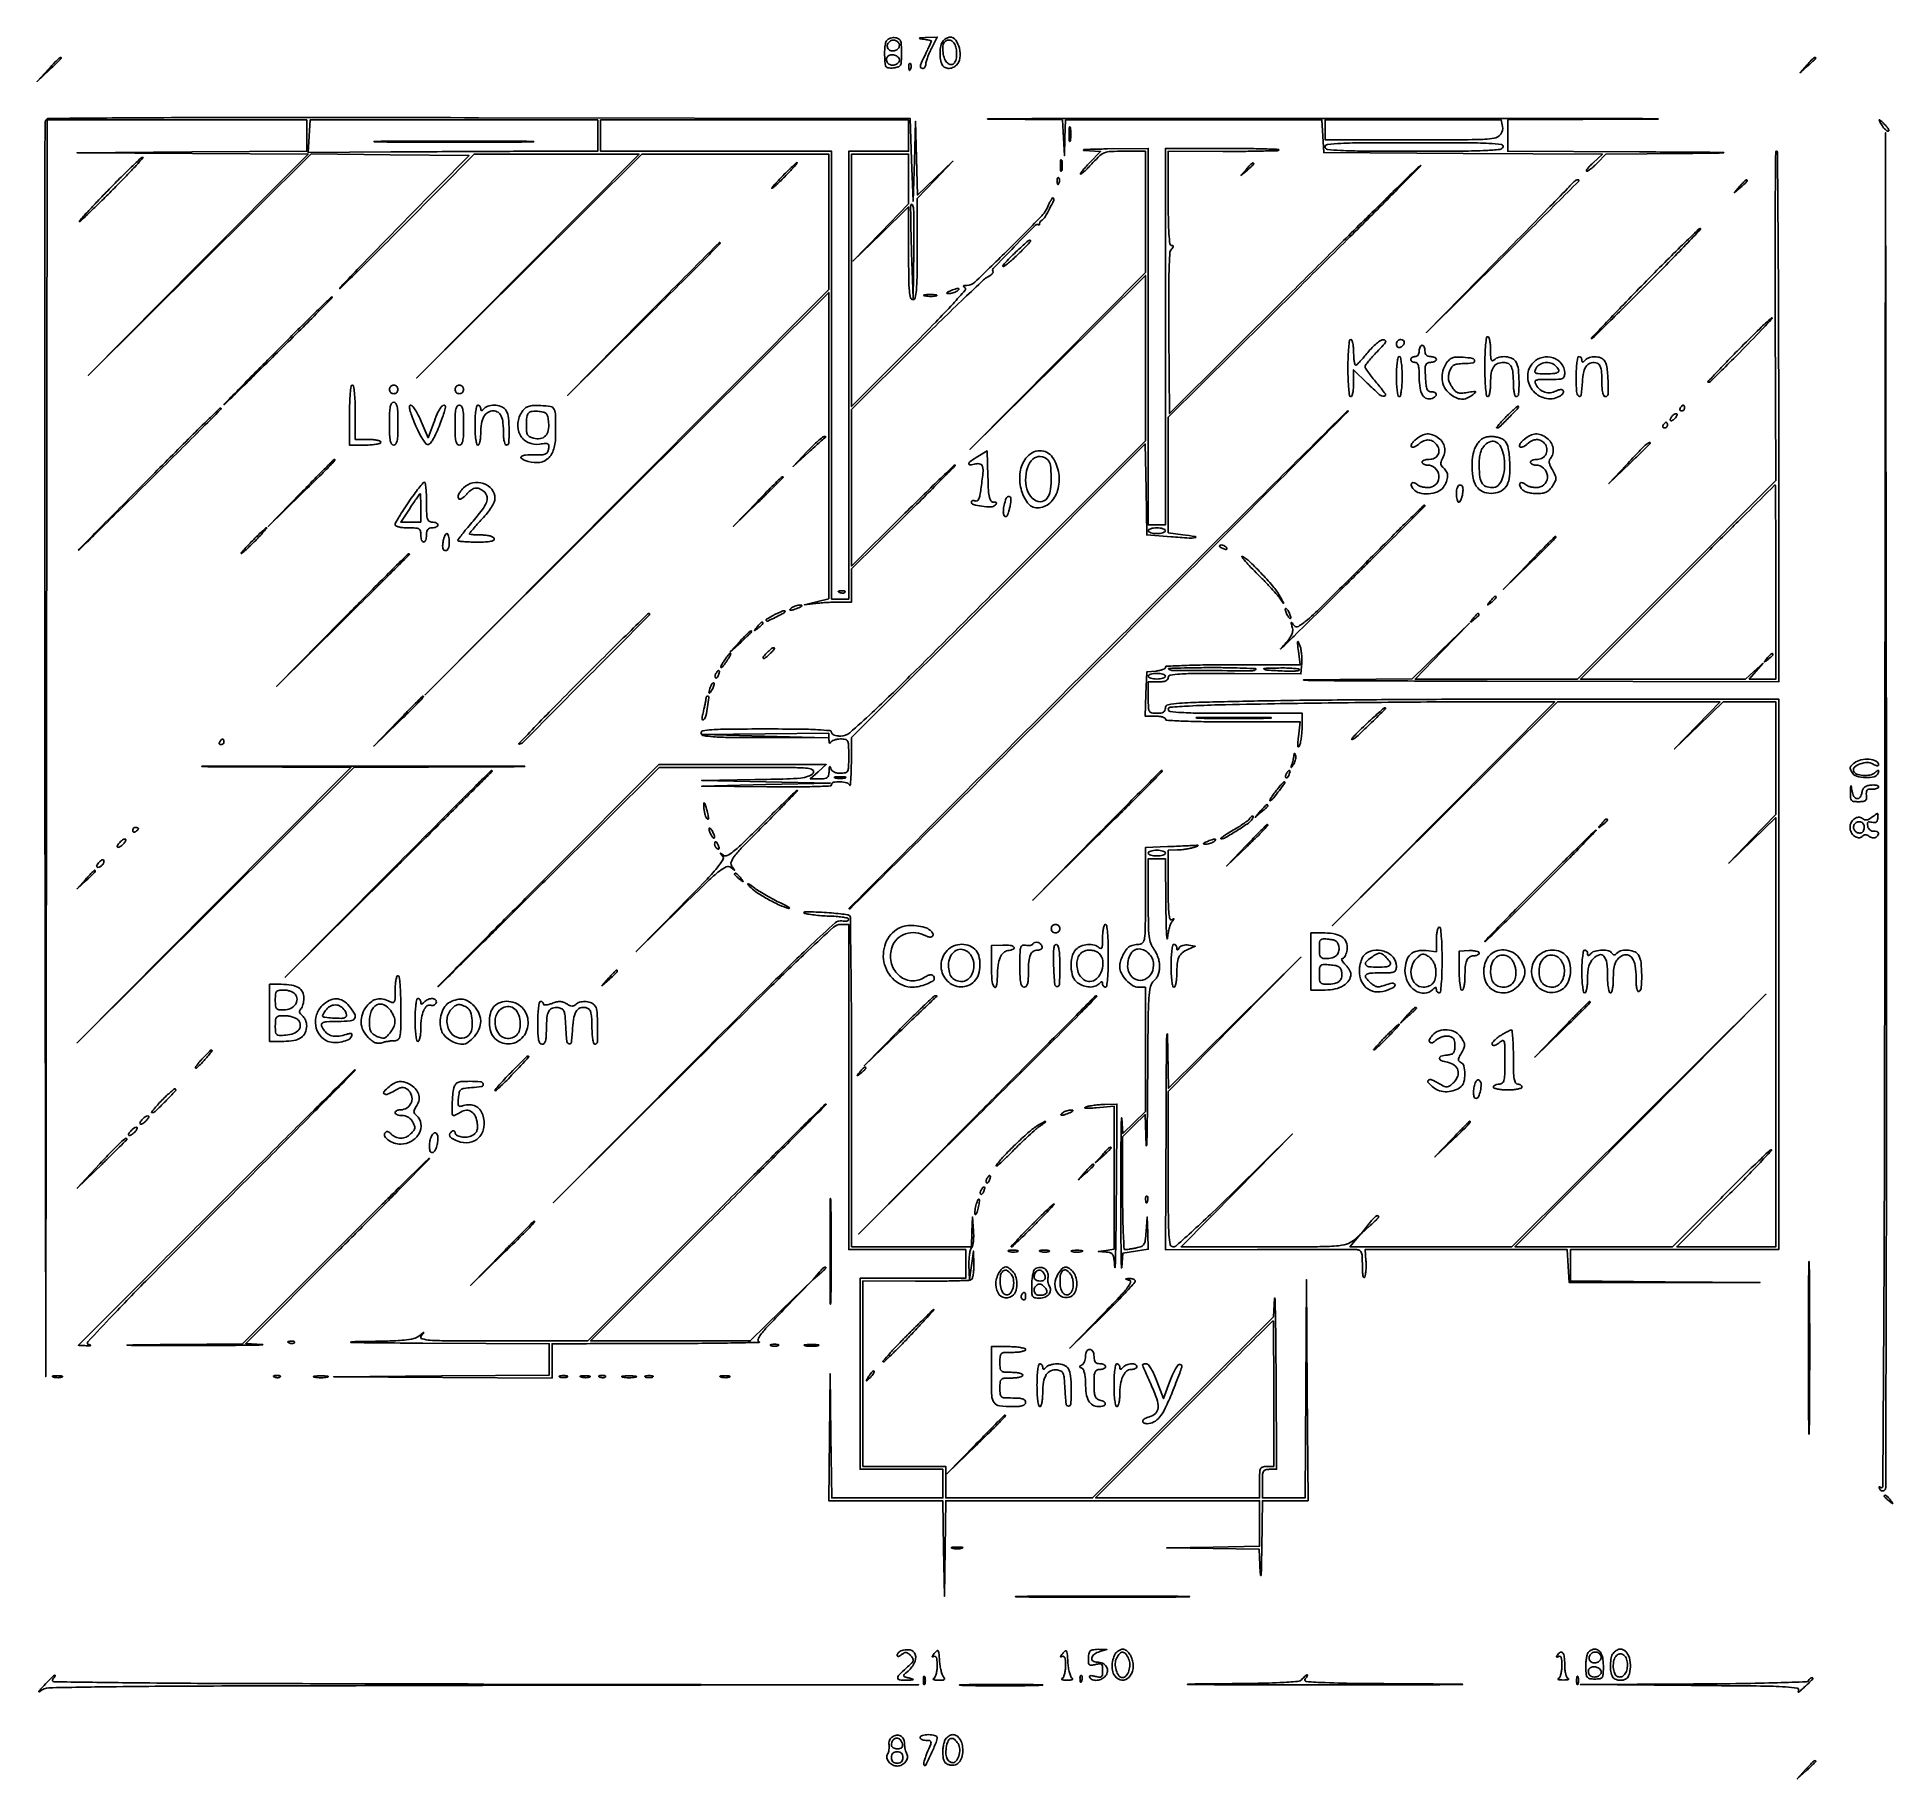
# Model space of a CAD drawing. Extents: x 24 to 674, y 22 to 632.
import ezdxf

# ---------------------------------------------------------------- set-up
doc = ezdxf.new("R2010")
doc.units = 0

msp = doc.modelspace()

# ---------------------------------------------------------------- linework, layer by layer
for points in [[(321.351142, 630.798257, 0.116083), (320.841993, 629.634599, 0.031924), (320.606048, 627.635576, 0.027104), (320.607432, 625.047859, 0.015489), (320.875, 621.933578, 0.231036), (321.122595, 621.547963, 0.072809), (321.771094, 621.273366, 0.055569), (322.687708, 621.140305, 0.03694), (323.75, 621.183578, 0.052079), (325.336483, 621.536054, 0.195107), (326.096679, 622.186904, 0.108502), (326.431013, 623.437627, 0.011262), (326.5, 626.5, 0.012725), (326.428985, 629.289878, 0.081284), (326.130712, 630.668243, 0.164775), (325.503746, 631.409684, 0.100418), (324.412495, 631.798257, 0.060927), (323.541741, 631.81586, 0.05361), (322.652126, 631.627538, 0.056567), (321.877244, 631.273343, 0.096666)], [(334.25, 631.283746, -0.008187), (335.304285, 631.10633, -0.013315), (336.192187, 630.91734, -0.00696), (336.914892, 630.732596, -0.338788), (337, 630.621407, -0.106332), (336.961441, 630.442143, -0.001039), (336.4125, 629.231862, -0.003373), (335.766571, 627.840514, -0.002173), (335, 626.236136, 0.005078), (333.531151, 623.115458, 0.060337), (333.125217, 621.844873, 0.264552), (333.326109, 621.255578, 0.18326), (334, 621, 0.151877), (334.38137, 621.118577, 0.098297), (334.70625, 621.452327, 0.081157), (334.925408, 621.951088, 0.063096), (335, 622.539838, -0.072907), (335.122871, 623.37801, -0.01523), (335.59347, 624.790646, -0.015677), (336.246927, 626.410757, -0.014253), (337.020324, 628.039838), (339.040648, 632), (335.270324, 631.850168, 0.002284), (333.194472, 631.758173, 0.114984), (332.804535, 631.646965, 0.706526), (332.826333, 631.516995, 0.006025)], [(341.2, 630.8, 0.133167), (340.420679, 629.440852, 0.045986), (340.048024, 627.188143, 0.044999), (340.092379, 624.711158, 0.064731), (340.606989, 622.581787, 0.156571), (341.457277, 621.523898, 0.128134), (342.837508, 621.053805, 0.112677), (344.419151, 621.294497, 0.102853), (345.8, 622.2, 0.166866), (347.000122, 624.654838, 0.08887), (346.81809, 628.070196, 0.097515), (345.50792, 630.96555, 0.242451), (343.5, 632, 0.08308), (342.992839, 631.915144, 0.037349), (342.370625, 631.6475, 0.035644), (341.740357, 631.259217, 0.040521)], [(27.452948, 620.75), (23.5, 616.5), (27.75, 620.452948, 0.003505), (29.379129, 621.989648, 0.005545), (30.751562, 623.331976, 0.00167), (31.920192, 624.508439, 0.197177), (32, 624.702948, 0.530177), (31.739874, 624.879312, 0.084306), (31.10505, 624.492362, 0.023188), (29.864475, 623.308562, 0.003311)], [(325.750292, 624.250526, -0.249378), (325.57136, 623.191465, -0.140064), (324.494101, 622.395546, -0.117741), (323.004745, 622.21052, -0.170266), (321.819915, 622.780085, -0.08302), (321.473513, 623.265571, -0.075174), (321.288842, 623.854185, -0.077648), (321.289464, 624.452938, -0.099717), (321.480369, 624.968236, -0.179958), (322.394309, 625.679186, -0.118434), (323.737936, 625.77237, -0.113816), (325.018555, 625.241192, -0.158698)], [(325.553851, 629.912868, -0.196125), (325.738215, 628.814089, -0.159777), (325.12208, 627.781467, -0.135564), (323.913778, 627.203046, -0.136689), (322.584076, 627.329363, -0.091256), (322.014635, 627.67725, -0.104713), (321.638818, 628.19085, -0.105184), (321.504455, 628.810768, -0.092829), (321.623848, 629.462146, -0.130727), (322.359065, 630.478207, -0.143534), (323.476806, 630.94987, -0.146672), (324.653877, 630.73923, -0.138087)], [(345.760519, 627.491811, -0.046305), (345.745052, 624.77167, -0.128671), (345.087397, 622.993052, -0.250754), (343.958484, 622.42057, -0.169256), (342.576215, 622.936747, -0.136117), (341.591671, 624.352939, -0.054986), (341.057255, 626.665905, -0.055177), (341.041132, 628.981395, -0.172202), (341.701236, 630.367903, -0.175623), (342.927283, 630.941658, -0.178464), (344.22655, 630.591552, -0.131619), (345.273886, 629.329373, -0.086225)], [(643.924314, 622.25), (641.5, 619.5), (644.25, 621.924314, 0.006223), (645.303915, 622.876984, 0.009492), (646.192188, 623.732156, 0.004632), (646.918342, 624.471891, 0.194102), (647, 624.674314, 0.426412), (646.773973, 624.891157, 0.157803), (646.311864, 624.720118, 0.038158), (645.422009, 623.901388, 0.007047)], [(329.078947, 621.416667, 0.018894), (329.137993, 620.670344, 0.168741), (329.279315, 620.37858, 0.470617), (329.461564, 620.395823, 0.054073), (329.683114, 620.8125, 0.051402), (329.839148, 621.359369, 0.05415), (329.876576, 621.916927, 0.060344), (329.797407, 622.402231, 0.126455), (329.604167, 622.729167, 0.296942), (329.385309, 622.77538, 0.208169), (329.200665, 622.592839, 0.077125), (329.089945, 622.112848, 0.028489)], [(26.463503, 602.753227, 0.090772), (26.268189, 601.692452, 0.000013), (26.203149, 537.390011, 0.000337), (26.180991, 466.252957, 0.000204), (26.245903, 382), (26.504507, 162.5), (26.752254, 382.75), (27, 603), (72.5, 603), (118, 603), (118, 597.511344), (118, 592.022689), (77.75, 591.749677), (37.5, 591.476665), (77.99513, 591.238333), (118.490259, 591), (79.995131, 552.25), (41.500002, 513.5), (80.520974, 552.266221), (119.541945, 591.032443), (147.239141, 590.766221), (174.936336, 590.5), (153.218168, 568.484876, 0.001146), (144.757902, 559.869509, 0.001653), (137.316933, 552.206763, 0.000856), (131.041788, 545.679367, 0.026801), (129.584157, 543.984876, 0.931815), (129.699323, 543.882357, 0.001331), (135.429223, 549.500245, 0.002007), (142.902468, 556.925891, 0.001043), (152.172587, 566.25), (176.67686, 591), (205.583622, 591), (234.490384, 591), (195.495193, 551.75), (156.500002, 512.5), (196.004689, 551.75), (235.509376, 591), (268.254688, 591), (301, 591), (301, 567.252622), (301, 543.505245), (230.25, 472.502622), (159.5, 401.5), (230.25, 471.99734), (301, 542.494681), (301, 488.80619), (301, 435.117698), (296.75, 434.081124), (292.5, 433.04455), (296.5, 433.511269, -0.009321), (298.338214, 433.691091, -0.005258), (300.573438, 433.844123, -0.005246), (302.83258, 433.951172, -0.008567), (304.75, 433.988994), (309, 434), (309, 439.829298), (309, 445.658596), (327.408674, 463.829298, 0.001387), (334.429477, 470.797904, 0.002367), (340.249782, 476.662356, 0.000321), (345.337903, 481.844513, 0.664641), (345.272603, 482, 0.193423), (344.897573, 481.849282, 0.00031), (339.640348, 476.803553, 0.002326), (333.752077, 471.092224, 0.001427), (326.863929, 464.309968), (309, 446.619937), (309, 474.068122), (309, 501.516306), (331.75, 524.152223, -0.002287), (340.632993, 532.910198, -0.003413), (348.486352, 540.478445, -0.00147), (355.25651, 546.876484, -0.071263), (356.778008, 547.944243, 0.033784), (357.616021, 548.443363, 0.053872), (358.246486, 548.987857, 0.073008), (358.59611, 549.493416, 0.258768), (358.578177, 549.873508, -0.341983), (358.687984, 550.910917, -0.001895), (366.048767, 558.528227, -0.001916), (373.463833, 566.085599, -0.329818), (374.523599, 566.25, 0.117661), (374.698013, 566.205647, 0.201822), (374.834968, 566.260908, 0.160039), (374.912199, 566.412347, 0.071937), (374.91459, 566.638197, -0.128133), (374.949943, 566.926925, -0.056602), (375.13212, 567.26864, -0.050815), (375.41956, 567.606853, -0.047712), (375.775057, 567.888197, 0.115604), (376.862017, 569.017079, 0.016492), (378.422823, 571.851744, 0.011041), (379.85334, 574.826392, 0.312509), (379.708338, 575.624995, 0.427241), (379.465172, 575.619611, 0.038236), (379.045881, 575.08456, 0.031621), (378.5613, 574.248016, 0.01728), (378.06982, 573.16856, -0.095062), (375.234999, 568.862891, -0.005474), (364.029167, 557.597619, -0.003374), (352.19463, 546.114027, -0.19118), (349.414065, 544.984687, 0.021379), (348.591016, 544.942881, 0.191238), (348.274683, 544.781631, 0.397834), (348.283289, 544.541384, 0.052969), (348.719162, 544.194729, -0.458937), (348.8406, 543.358639, -0.005086), (344.55795, 538.53886, -0.009231), (338.528428, 532.132315, -0.003073), (329.469162, 522.96919), (309, 502.518295), (309, 546.759148), (309, 591), (319, 591), (329, 591), (329, 582.267891), (329, 573.535781), (319.25, 563.517957), (309.5, 553.500133), (319.25, 562.980316), (329, 572.460499), (329, 556.23025, 0.0028), (329.050212, 547.264205, 0.020242), (329.273105, 542.955042, 0.042276), (329.689552, 540.622288, 0.339632), (330.5, 540, 0.347379), (331.319019, 540.647109, 0.03727), (331.728841, 543.203849, 0.018591), (331.950451, 547.889923, 0.002519), (332, 557.723095), (332, 575.446189), (338.25, 581.972832), (344.5, 588.499474), (338.281279, 582.561993), (332.062558, 576.624512), (331.748611, 589.562256), (331.434664, 602.5), (331.009282, 588.5), (330.583901, 574.5), (330.04195, 589), (329.5, 603.5), (178.219854, 603.753227, 0.000319), (99.718415, 603.834534, 0.001747), (57.29707, 603.7032, 0.00032), (27.519731, 603.487939, 0.309281)], [(220, 597.5), (220, 592), (198.25, 591.984567, 0.00072), (187.865053, 591.962235, 0.000334), (174.370312, 591.904764, 0.00033), (160.192155, 591.825549, 0.00046), (147.5, 591.734567), (118.5, 591.5), (118.838821, 597.25), (119.177642, 603), (169.588821, 603), (220, 603)], [(356.702711, 603.250824), (382.905422, 602.966978), (383.260032, 596.733489), (383.614641, 590.5), (383.80732, 596.75), (384, 603), (428.950096, 603), (473.900192, 603), (474.200096, 597.25), (474.5, 591.5), (523.345511, 591.240431), (572.191022, 590.980861), (568.989756, 587.990431, 0.013468), (567.824699, 586.841812, 0.02841), (566.998719, 585.878439, 0.045575), (566.578539, 585.209539, 0.55955), (566.707154, 585, 0.150899), (567.217494, 585.157609, 0.017388), (568.196078, 585.876894, 0.019689), (569.3234, 586.841934, 0.014863), (570.485792, 587.98517), (573.345767, 590.970341), (602.422883, 591.250871, 0.001197), (614.665444, 591.398292, 0.97804), (614.666397, 591.52107, 0.005973), (608.186182, 591.637886, 0.000253), (585.25, 591.7657), (539, 592), (539, 597.491159), (539, 602.982319), (591.75, 603.250191, 0.988326), (591.750655, 603.348489, 0.003939), (582.885938, 603.441815, 0.000493), (544.600728, 603.505504, 0.000156), (487.5, 603.526367, 0.000168), (428.99029, 603.509766, 0.000372), (384.315796, 603.448852, 0.000556), (356.703066, 603.359975, 0.992447)], [(385.272364, 598, 0.008087), (385.298431, 596.38851, 0.039503), (385.399666, 595.482813, 0.611425), (385.546986, 595.439977, 0.142433), (385.705733, 595.75, 0.029693), (385.840649, 596.774707, 0.017887), (385.884498, 598, 0.017887), (385.840649, 599.225293, 0.029693), (385.705733, 600.25, 0.142433), (385.546986, 600.560023, 0.611425), (385.399666, 600.517187, 0.039503), (385.298431, 599.61149, 0.008087)], [(537.204175, 600.712258, -0.209039), (536.591689, 598.01462, -0.199044), (534.177303, 596.559345, -0.035818), (527.893976, 596.068989, -0.00157), (505.916667, 596), (475, 596), (475, 599.5), (475, 603), (505.883423, 603), (536.766846, 603)], [(671.247916, 360.690983, -0.000223), (671.073355, 243.461875, -0.000995), (670.803242, 174.648472, -0.000095), (670.493742, 123.954245, -0.585271), (669.845492, 123.595492, 0.029034), (669.372168, 123.851325, 0.358161), (669.187347, 123.804057, 0.280785), (669.168866, 123.587385, 0.022802), (669.458359, 123.067376, 0.078216), (669.827484, 122.637655, 0.124481), (670.259989, 122.42482, 0.139661), (670.705457, 122.455117, 0.110437), (671.114947, 122.714947, 0.198196), (671.499822, 123.640505, 0.000023), (671.680984, 190.467482, 0.000612), (671.79044, 266.493098, 0.000321), (671.749995, 361.05208), (671.495831, 598.5)], [(670.232073, 601, 0.030385), (670.777424, 600.234486, 0.036238), (671.382811, 599.5875, 0.039214), (671.960235, 599.132126, 0.148421), (672.395534, 599, 0.39357), (672.582727, 599.174354, 0.123621), (672.509678, 599.5875, 0.054918), (672.13178, 600.231402, 0.023783), (671.5, 601, 0.009055), (670.780845, 601.766297, 0.013215), (670.117868, 602.4125, 0.008653), (669.54778, 602.921506, 0.179787), (669.336539, 603, 0.514817), (669.262709, 602.89657, 0.022521), (669.453789, 602.4125, 0.022348), (669.77796, 601.767444, 0.011969)], [(144.819651, 595.250641, 0.001763), (156.301807, 595.16177, 0.001055), (169.951507, 595.133062, 0.001056), (183.540486, 595.161851, 0.001835), (194.819651, 595.25097, 0.013047), (197.565224, 595.354429, 0.963175), (197.562648, 595.452582, 0.002341), (187.434948, 595.51926, 0.000477), (169.5, 595.536247, 0.000472), (151.574449, 595.519206, 0.002419), (141.625148, 595.452214, 0.967895), (141.62309, 595.354481, 0.010604)], [(390.399852, 592.25654), (396.299704, 591.89125), (392.446904, 587.945625, 0.008605), (391.018248, 586.431265, 0.016443), (389.93312, 585.159027, 0.014981), (389.203312, 584.185644, 0.607679), (389.299655, 584, 0.180022), (389.721232, 584.15687, 0.008645), (390.859492, 585.175, 0.013213), (392.18313, 586.467403, 0.009051), (393.618965, 588, -0.020924), (396.044577, 590.4689, -0.101232), (397.711303, 591.492208, -0.077881), (399.841384, 591.909379, -0.009488), (404.616362, 592), (412, 592), (412, 570.755954), (412, 549.511907), (381.25, 518.505956), (350.5, 487.500004), (381.25, 517.993854), (412, 548.487704), (412, 519.490246), (412, 490.492788), (360.246428, 438.746394, -0.000697), (329.363028, 407.953187, -0.006904), (316.198573, 395.220295, -0.010295), (308.391907, 388.172753, -0.180355), (305.246428, 387, -0.032158), (303.932652, 387.084584, -0.059797), (302.899248, 387.346298, -0.086156), (302.230297, 387.746721, -0.218149), (301.999505, 388.25, 0.386141), (301.394852, 388.915673, 0.01054), (297.144, 389.236422, 0.011225), (290.554054, 389.445951, 0.002334), (278.97393, 389.5, 0.00179), (265.966841, 389.453429, 0.01468), (260.038894, 389.236848, 0.027836), (256.816598, 388.843286, 0.418005), (256.237516, 388, 0.313018), (257.095748, 387.161176, 0.024566), (260.444625, 386.763731, 0.014765), (266.308314, 386.532119, 0.002038), (278.513091, 386.460401), (300.5, 386.420802), (278.5, 386.989901), (256.5, 387.559001), (278.75, 387.7795), (301, 388), (301.078947, 385.75, 0.020908), (301.140307, 384.953487, 0.102704), (301.282867, 384.528125, 0.451325), (301.465905, 384.492009, 0.134342), (301.662281, 384.75, -0.156004), (302.060995, 385.230111, -0.054536), (302.875274, 385.632812, -0.047701), (303.930008, 385.907737, -0.039935), (305.083333, 386, -0.04796), (306.855265, 385.829643, -0.235892), (307.628472, 385.235714, -0.106705), (307.946344, 383.936039, -0.006816), (308, 380, -0.006806), (307.946371, 376.060334, -0.107056), (307.628055, 374.762527, -0.236014), (306.853525, 374.169525, -0.047506), (305.073324, 374, -0.040922), (303.763324, 374.107396, -0.078578), (302.765471, 374.438552, -0.100426), (302.079318, 374.990525, -0.109828), (301.689326, 375.75, 0.049066), (301.492773, 376.282394, 0.602595), (301.323916, 376.28821, 0.109045), (301.186617, 375.849555, 0.010989), (301.116001, 374.75, -0.040003), (300.929953, 373.234104, -0.174065), (300.466834, 372.473215, -0.147189), (299.573959, 372.109237, -0.026137), (297.75, 372.031601), (294.5, 372.063202), (297.305764, 374.531601), (300.111527, 377), (270.756828, 377), (241.402128, 377), (202.951064, 338.44679, 0.000285), (188.175898, 323.61547, 0.000465), (175.659651, 311.013904, 0.000044), (164.462504, 299.71746, 0.0492), (164.039237, 299.19679, 0.901402), (164.093091, 299.152535, 0.000048), (175.159941, 310.087495, 0.000493), (187.633436, 322.439029, 0.000289), (202.543984, 337.25), (241.509495, 376), (269.409735, 376, -0.000864), (287.982478, 375.967908, -0.018045), (293.532903, 375.748316, -0.12881), (295.38426, 375.110375, -0.458111), (295.519518, 374.021567, -0.128561), (293.813681, 372.905141, -0.053259), (291.101307, 372.306068, -0.021452), (286.273338, 371.976966, -0.002329), (275.11453, 371.748125), (256.5, 371.453116), (279, 371.005487), (301.5, 370.557858), (279, 370), (256.5, 369.442142), (279.25, 369.221071, 0.003061), (289.051059, 369.185842, 0.007924), (296.117768, 369.31572, 0.003317), (301.55962, 369.538193, 0.400371), (302, 370, -0.36196), (302.677515, 370.813281, -0.055322), (304.94519, 370.974798, -0.051629), (307.323432, 370.633362, -0.239823), (308.337719, 369.75, 0.771434), (308.538666, 369.775635, 0.013666), (308.717133, 371.512007, 0.011213), (308.855303, 374.133072, 0.005368), (308.921053, 377.503641), (309, 386.507282), (360.473491, 437.973494), (411.946981, 489.439707), (412.223491, 473.469854), (412.5, 457.5), (421, 456.857209, 0.004071), (427.311834, 456.431546, 0.05825), (429.557984, 456.560108, 0.842095), (429.55711, 456.906926, 0.009155), (425.116738, 457.578902), (420, 458.257661), (420, 478.515644), (420, 498.773628), (466.25, 544.636814, 0.000578), (483.710449, 561.991315, 0.0011), (497.709943, 575.999564, 0.000661), (508.509893, 586.882651, 0.958937), (508.40087, 587, 0.017118), (505.524791, 584.368864, 0.000453), (493.197478, 572.268964, 0.00095), (478.753315, 558.011455, 0.00065), (462.40087, 541.766684), (420.5, 500.033369), (420.234208, 528.145194, -0.002292), (420.170198, 541.28492, -0.007468), (420.297659, 549.986451, -0.005341), (420.547801, 556.19547, -0.161835), (421.106653, 557.628509, 0.022822), (421.610246, 558.294972, 0.148563), (421.735575, 558.691013, 0.318246), (421.57764, 558.919549, 0.08769), (421.122445, 559, -0.382269), (420.574114, 559.490964, -0.010618), (420.266979, 562.930922, -0.013065), (420.059226, 567.911967, -0.003889), (420, 575.526524), (420, 592.053048), (439.094529, 591.954386, 0.002817), (446.455543, 591.95783, 0.004492), (452.748105, 592.052771, 0.001135), (458.225856, 592.197091, 0.191487), (458.761195, 592.427862, 0.655924), (458.669582, 592.660154, 0.001222), (453.241309, 592.831934, 0.004636), (446.860831, 592.959041, 0.002662), (439.166667, 593), (419, 593), (419, 527), (419, 461), (416, 461), (413, 461), (413, 527), (413, 593), (398.75, 592.810916, 0.002735), (393.610994, 592.714609, 0.010522), (390.419019, 592.570071, 0.3763), (390.262112, 592.412939, 0.4151)], [(632.766244, 534.271716), (633.032488, 476.543063), (598.271601, 441.771531), (563.510715, 407), (535.025108, 407), (506.539501, 407), (516.019684, 416.75), (525.499867, 426.5), (515.494352, 416.762263), (505.488838, 407.024527), (467.494419, 406.749873, 0.959559), (467.489986, 406.619715, 0.016836), (470.696798, 406.486101, 0.001094), (494.714298, 406.347201, 0.000318), (531.75, 406.237609), (634, 406), (634, 499, 0.000756), (633.946106, 534.660925, 0.00126), (633.779688, 564.681304, 0.000064), (633.558378, 591.694286, 0.411707), (633.25, 592.000184, 0.411639), (632.94362, 591.696638, 0.000166), (632.798522, 575.042523, 0.002031), (632.718047, 556.407785, 0.001217)], [(537.361626, 593.5, -0.282201), (536.233763, 592.63493, -0.014142), (531.393633, 592.266797, -0.010506), (523.195196, 592.048511, -0.001402), (505.893011, 592, -0.00133), (488.406355, 592.046531, -0.010799), (480.398835, 592.262139, -0.015238), (475.781766, 592.627606, -0.382503), (475, 593.5, -0.383308), (475.785478, 594.374065, -0.014758), (480.494769, 594.738083, -0.010605), (488.647379, 594.953543, -0.001303), (506.468615, 595, -0.001236), (524.479979, 594.955472, -0.010893), (532.439643, 594.742656, -0.018037), (536.838083, 594.369718, -0.488167)], [(48.759118, 578.681325, 0.002501), (44.661448, 574.429906, 0.004168), (41.25875, 570.803963, 0.000699), (38.303846, 567.593122, 0.401708), (38.308893, 567.357774, 0.406475), (38.542888, 567.354674, 0.000633), (41.872882, 570.520764, 0.003966), (45.628256, 574.157654, 0.002379), (50.033463, 578.533558, 0.003453), (54.349845, 582.922429, 0.006214), (57.819706, 586.589759, 0.002591), (60.601742, 589.635809, 0.702644), (60.483688, 589.85711, 0.153402), (59.842593, 589.548467, 0.002081), (56.633824, 586.515281, 0.005671), (52.946926, 582.920265, 0.003671)], [(285, 583.5, 0.005315), (283.341221, 581.773493, 0.009649), (282.027781, 580.321875, 0.005222), (281.018986, 579.138017, 0.636069), (281.083584, 579, 0.183746), (281.40394, 579.121842, 0.003583), (282.734031, 580.321875, 0.008106), (284.271216, 581.775353, 0.005286), (286, 583.5, 0.005315), (287.658779, 585.226507, 0.009649), (288.972219, 586.678125, 0.005222), (289.981014, 587.861983, 0.636069), (289.916416, 588, 0.183746), (289.59606, 587.878158, 0.003583), (288.265969, 586.678125, 0.008106), (286.728784, 585.224647, 0.005286)], [(382.232003, 587, 0.011065), (382.259713, 585.748017, 0.052887), (382.366341, 585.042188, 0.542911), (382.521012, 584.99086, 0.161593), (382.689326, 585.25, 0.039571), (382.831531, 586.047266, 0.024357), (382.877971, 587, 0.024357), (382.831531, 587.952734, 0.039571), (382.689326, 588.75, 0.161593), (382.521012, 589.00914, 0.542911), (382.366341, 588.957812, 0.052887), (382.259713, 588.251983, 0.011065)], [(447.404988, 585.75), (445.5, 583.5), (447.75, 585.404988, 0.008332), (448.612165, 586.159969, 0.012381), (449.339063, 586.851732, 0.007508), (449.918017, 587.44834, 0.191119), (450, 587.654988, 0.372044), (449.789444, 587.898791, 0.197337), (449.373826, 587.795506, 0.048385), (448.598996, 587.102181, 0.010402)], [(381.078947, 581.416667, 0.018894), (381.137993, 580.670344, 0.168741), (381.279315, 580.37858, 0.470617), (381.461564, 580.395823, 0.054073), (381.683114, 580.8125, 0.051402), (381.839148, 581.359369, 0.05415), (381.876576, 581.916927, 0.060344), (381.797407, 582.402231, 0.126455), (381.604167, 582.729167, 0.296942), (381.385309, 582.77538, 0.208169), (381.200665, 582.592839, 0.077125), (381.089945, 582.112848, 0.028489)], [(561.105515, 580.211963, -0.021793), (560.00119, 578.970818, -0.000295), (552.892834, 571.659139, -0.000838), (544.636429, 563.204982, -0.000551), (535.105663, 553.5), (510.500296, 528.5), (537.250148, 554.992924, 0.000454), (547.506924, 565.16967, 0.000753), (556.142231, 573.779068, 0.000032), (563.925748, 581.563629, 0.198878), (564, 581.742924, 0.425307), (563.705023, 582.026977, 0.112671), (562.99928, 581.837629, 0.058535), (562.025495, 581.166476, 0.041737)], [(620.404988, 579.75), (618.5, 577.5), (620.75, 579.404988, 0.010402), (622.102181, 580.598996, 0.048385), (622.795506, 581.373826, 0.197337), (622.898791, 581.789444, 0.372044), (622.654988, 582, 0.191119), (622.44834, 581.918017, 0.007508), (621.851732, 581.339062, 0.012381), (621.159969, 580.612165, 0.008332)], [(330.788678, 557.25), (330.577355, 540.5), (330.038678, 556.5, -0.00195), (329.854534, 562.686856, -0.003036), (329.74901, 568.020312, -0.000891), (329.693758, 572.651789, -0.100581), (329.809017, 573.25, -0.649699), (330.350538, 573.264972, -0.096538), (330.733715, 571.786743, -0.016221), (330.868971, 567.077566, -0.002223)], [(235.992924, 533.25), (209.5, 506.5), (236.25, 532.992924, 0.000304), (252.559149, 549.164974, 0.003306), (259.083628, 555.728697, 0.00281), (262.890689, 559.653525, 0.660665), (262.742924, 560, 0.198879), (262.563629, 559.925747, 0.000032), (254.779068, 552.142187, 0.000753), (246.16967, 543.506833, 0.000454)], [(365, 555.136803, 0.007046), (363.053385, 553.125691, 0.030869), (361.996875, 551.854144, 0.549391), (362.08431, 551.630824, 0.204039), (362.5, 551.719288, 0.030428), (365.412772, 554.041552, 0.015159), (368.820142, 557.307606, 0.011523), (371.698782, 560.377782, 0.713225), (371.446167, 560.830539, 0.131541), (370.866071, 560.558289, 0.005779), (369.162311, 559.088101, 0.009451), (367.17595, 557.26562, 0.006575)], [(586.80721, 545.681614, 0.001185), (579.656656, 538.32927, 0.001976), (573.675705, 532.10122, 0.000158), (568.351232, 526.50919, 0.406963), (568.353667, 526.313, 0.410586), (568.548776, 526.31179, 0.000149), (574.234288, 531.861324, 0.001922), (580.563867, 538.090926, 0.001152), (588.03684, 545.536876, 0.002161), (595.423827, 552.995364, 0.003763), (601.478188, 559.254945, 0.000894), (606.609972, 564.660525, 0.692822), (606.490383, 564.90549, 0.170436), (605.824418, 564.597832, 0.0008), (600.299918, 559.219491, 0.00359), (594.04448, 553.021642, 0.002247)], [(107.963944, 522.467303, 0.000636), (100.852576, 515.311263, 0.001012), (94.787666, 509.167878, 0.000197), (89.454416, 503.739421, 0.050693), (89.036621, 503.217303, 0.893087), (89.095047, 503.169435, 0.000234), (94.353289, 508.289058, 0.001121), (100.450039, 514.25735, 0.00064), (107.786621, 521.49013, 0.000641), (115.153526, 528.790125, 0.001058), (121.35607, 534.978246, 0.000064), (126.925321, 540.55953, 0.198599), (127, 540.74013, 0.652215), (126.645574, 540.896258, 0.006004), (123.868602, 538.293974, 0.005068), (119.132415, 533.654525, 0.00051)], [(334.761659, 541.292739, 0.028254), (335.754739, 541.159391, 0.020511), (336.869594, 541.119272, 0.020826), (337.934218, 541.169017, 0.041951), (338.761659, 541.31292, 0.285845), (338.916221, 541.476221, 0.417468), (338.814362, 541.62839, 0.038992), (337.938425, 541.726931, 0.009782), (336.5, 541.747817, 0.008901), (335.071102, 541.715166, 0.053901), (334.339362, 541.605813, 0.67161), (334.319562, 541.45659, 0.082665)], [(343.5, 543, 0.014925), (342.658129, 542.608071, 0.152377), (342.384577, 542.343886, 0.491407), (342.464625, 542.161267, 0.051935), (343, 542.085598, 0.053798), (343.682866, 542.134067, 0.029384), (344.5, 542.331527, 0.028934), (345.315929, 542.632796, 0.040566), (346, 543, 0.095694), (346.618131, 543.592871, 0.608383), (346.466394, 543.885992, 0.081911), (345.313446, 543.695838, 0.019739)], [(620, 522.5, 0.00303), (615.654395, 518.088888, 0.005309), (612.118724, 514.378125, 0.001599), (609.181593, 511.209003, 0.653391), (609.27325, 511, 0.194614), (610.080897, 511.326733, 0.001919), (614.643451, 515.774699, 0.005184), (620.345893, 521.494161, 0.002135), (627.958208, 529.356085, 0.010377), (631.683639, 533.401491, 0.934134), (631.494466, 533.593015, 0.015977), (627.357947, 529.792493, 0.002944)], [(531, 516.5, 0.007593), (531.065344, 512.197465, 0.016146), (531.27381, 508.875, 0.011579), (531.570757, 506.372518, 0.373418), (532, 506, 0.317955), (532.389305, 506.275405, 0.033516), (532.70625, 507.41, 0.031739), (532.927767, 508.960163, 0.019623), (533, 510.8, -0.03505), (533.239375, 514.21054, -0.107332), (534.038294, 516.372372, -0.15286), (535.464605, 517.572738, -0.09938), (537.593011, 518, -0.129629), (539.227944, 517.568886, -0.159541), (540.284825, 516.408476, -0.085709), (540.847324, 514.217666, -0.020084), (541, 510.418213, 0.021337), (541.072298, 508.72483, 0.034326), (541.29375, 507.29785, 0.037991), (541.61171, 506.264596, 0.308329), (542, 506, 0.394696), (542.835362, 506.781115, 0.017504), (542.974119, 511.103826, 0.024408), (542.746411, 515.502446, 0.098029), (541.964816, 518.065741, 0.16151), (540.608361, 519.352778, 0.086366), (538.355494, 519.968004, 0.083939), (535.961671, 519.792456, 0.137026), (534.2, 518.8, -0.189643), (533.644233, 518.558074, -0.330343), (533.25, 518.829167, -0.073105), (533.045596, 519.925377, -0.0096), (533, 522.3, 0.020045), (532.927751, 524.101478, 0.032379), (532.70625, 525.619375, 0.034618), (532.389044, 526.727295, 0.315576), (532, 527, 0.373418), (531.570757, 526.627482, 0.011579), (531.27381, 524.125, 0.016146), (531.065344, 520.802535, 0.007593)], [(483, 516, 0.008055), (483.065757, 511.918453, 0.016864), (483.275, 508.75, 0.012451), (483.573367, 506.367196, 0.371083), (484, 506, 0.315877), (484.389077, 506.273045, 0.034479), (484.70625, 507.38427, 0.032299), (484.927753, 508.906171, 0.019991), (485, 510.712408), (485, 515.424816), (489.784349, 510.712408, 0.011523), (493.965135, 506.780118, 0.193059), (495.717164, 506.139964, 0.604138), (496.108622, 506.944655, 0.016599), (493.059526, 510.814357, -0.008545), (491.504318, 512.724032, -0.012126), (490.192486, 514.478223, -0.008255), (489.166431, 515.973668, -0.147261), (489, 516.526505, -0.162019), (489.178703, 517.063517, -0.009807), (490.236161, 518.420127, -0.01384), (491.596044, 520.00418, -0.009737), (493.208208, 521.712148, 0.007544), (495.375255, 523.987899, 0.064265), (496.189861, 525.13502, 0.333294), (496.10385, 525.688045, 0.203777), (495.458208, 525.939228, 0.133879), (494.479597, 525.639508, 0.029867), (493.047099, 524.610136, 0.028963), (491.483669, 523.18053, 0.024458), (490, 521.5, -0.009105), (488.604542, 519.818032, -0.013213), (487.307813, 518.389864, -0.008772), (486.186631, 517.259158, -0.174549), (485.75, 517.060772, -0.361118), (485.456134, 517.267141, -0.02453), (485.220312, 518.339727, -0.026167), (485.053988, 519.779074, -0.015682), (485, 521.5, 0.020945), (484.927717, 523.224757, 0.033738), (484.70625, 524.678125, 0.036969), (484.388512, 525.732972, 0.31052), (484, 526, 0.371083), (483.573367, 525.632804, 0.012451), (483.275, 523.25, 0.016864), (483.065757, 520.081547, 0.008055)], [(500, 524.416667, 0.077096), (500.089234, 523.841384, 0.119977), (500.348828, 523.414714, 0.144529), (500.735738, 523.204183, 0.134046), (501.1875, 523.229167, 0.113253), (502.250696, 523.877068, 0.165501), (502.742973, 524.846361, 0.244413), (502.459866, 525.653027, 0.190724), (501.583333, 526, 0.099038), (500.979073, 525.879125, 0.097945), (500.465104, 525.534896, 0.097945), (500.120875, 525.020927, 0.099038)], [(508, 522, -0.072314), (507.888136, 521.230589, -0.08892), (507.5625, 520.583333, -0.10214), (507.075754, 520.153209, -0.130775), (506.5, 520, 0.064853), (505.926543, 519.925306, 0.082425), (505.440625, 519.70625, 0.098894), (505.115568, 519.381354, 0.148195), (505, 519, 0.148195), (505.115568, 518.618646, 0.098894), (505.440625, 518.29375, 0.082425), (505.926543, 518.074694, 0.064853), (506.5, 518, -0.208763), (507.213564, 517.688492, -0.11945), (507.680266, 516.853741, -0.055514), (507.932788, 515.299926, -0.012549), (508, 512.622445, 0.037587), (508.27848, 508.923214, 0.101087), (509.183112, 506.458494, 0.176114), (510.631172, 505.313882, 0.173367), (512.487265, 505.35674, 0.085724), (513.623899, 506.034119, 0.246286), (513.953594, 506.861086, 0.292987), (513.452383, 507.489048, 0.101941), (512.25, 507.638889, -0.159157), (511.365393, 507.852057, -0.160569), (510.780912, 508.545633, -0.069087), (510.424871, 509.976543, -0.012102), (510.19774, 512.75, -0.009309), (510.077879, 515.830349, -0.085715), (510.277908, 517.147281, -0.213702), (510.853673, 517.774287, -0.102078), (511.94774, 518, 0.046759), (512.733222, 518.073618, 0.066726), (513.397149, 518.29375, 0.086849), (513.845025, 518.618027, 0.195136), (514, 519, 0.191087), (513.848523, 519.381882, 0.088204), (513.4125, 519.70625, 0.068025), (512.765418, 519.926307, 0.048028), (512, 520, -0.072254), (511.126841, 520.126841, -0.124864), (510.5, 520.5, -0.124864), (510.126841, 521.126841, -0.072254), (510, 522, 0.048028), (509.926307, 522.765418, 0.068025), (509.70625, 523.4125, 0.088204), (509.381882, 523.848523, 0.191087), (509, 524, 0.191087), (508.618118, 523.848523, 0.088204), (508.29375, 523.4125, 0.068025), (508.073693, 522.765418, 0.048028)], [(500, 513, 0.01259), (500.069433, 510.243014, 0.022889), (500.285714, 508, 0.020168), (500.594567, 506.323933, 0.350432), (501, 506, 0.350432), (501.405433, 506.323933, 0.020168), (501.714286, 508, 0.022889), (501.930567, 510.243014, 0.01259), (502, 513, 0.01259), (501.930567, 515.756986, 0.022889), (501.714286, 518, 0.020168), (501.405433, 519.676067, 0.350432), (501, 520, 0.350432), (500.594567, 519.676067, 0.020168), (500.285714, 518, 0.022889), (500.069433, 515.756986, 0.01259)], [(517.593768, 517.83041, 0.085826), (516.277774, 515.033471, 0.09151), (516.017923, 512.0207, 0.096133), (516.844135, 509.233215, 0.106513), (518.634859, 507.07258, 0.046891), (520.850927, 505.64337, 0.102808), (522.784826, 505.099408, 0.115384), (524.629044, 505.39789, 0.068843), (526.55887, 506.522596, 0.012756), (527.690305, 507.457662, 0.527621), (527.659156, 507.724127, 0.16035), (527.176715, 507.804676, 0.003619), (524.835468, 507.427339, -0.025946), (522.749311, 507.186047, -0.106884), (521.499479, 507.374541, -0.120485), (520.519098, 508.048804, -0.037138), (519.41968, 509.48224, -0.035539), (518.617829, 510.91916, -0.072173), (518.243873, 512.15494, -0.077008), (518.248776, 513.392794, -0.045563), (518.613183, 514.827497, -0.052376), (519.285296, 516.238802, -0.129117), (520.106678, 517.027137, -0.099486), (521.351186, 517.425429, -0.023788), (523.528971, 517.564673, 0.026054), (526.755594, 517.785654, 0.403151), (527.39581, 518.571097, 0.34174), (526.637769, 519.399373, 0.024579), (523.343768, 519.802916, 0.023462), (521.122559, 519.860319, 0.077501), (519.68524, 519.605045, 0.10057), (518.603922, 518.970128, 0.057158)], [(548, 518, 0.192218), (546.0164, 513.380568, 0.170702), (547.631366, 508.379526, 0.168391), (552.045345, 505.445526, 0.188276), (557.09375, 506.050173, 0.048451), (557.801488, 506.522224, 0.071264), (558.306671, 507.071664, 0.094898), (558.541436, 507.608956, 0.196545), (558.46732, 508.052878, 0.162077), (558.084349, 508.37275, 0.104282), (557.508644, 508.469612, 0.074127), (556.766322, 508.327537, 0.038596), (555.901539, 507.947305, -0.098836), (553.989096, 507.367507, -0.098807), (552.000402, 507.566325, -0.09855), (550.2363, 508.514272, -0.097773), (548.963755, 510.067725, -0.084586), (548.604111, 511.143514, -0.342288), (548.917491, 511.709434, -0.09551), (550.055578, 511.958035, -0.006154), (553.464816, 512, 0.008801), (556.819576, 512.059052, 0.091638), (558.159898, 512.355914, 0.215312), (558.787411, 513.035043, 0.080615), (559, 514.345012, 0.170775), (557.884411, 517.516004, 0.144347), (554.95058, 519.555652, 0.134659), (551.211246, 519.75435, 0.143671)], [(555.8, 516.8, -0.068531), (556.820852, 515.453084, -0.360533), (556.666386, 514.605933, -0.157483), (555.44527, 514.109708, -0.018398), (552.464816, 514, -0.007822), (549.678846, 514.043587, -0.12368), (548.773956, 514.301246, -0.340373), (548.545322, 514.85566, -0.056659), (549, 516, -0.138956), (550.24999, 517.295448, -0.102861), (552.147843, 517.928823, -0.100503), (554.17931, 517.759364, -0.126123)], [(563, 513, 0.013439), (563.141144, 507.749702, 0.207021), (563.929611, 506.166359, 0.593426), (564.759365, 506.488808, 0.017589), (565.19774, 511.147006, -0.0406), (565.691573, 514.65605, -0.112308), (566.758004, 516.894238, -0.178781), (568.344865, 517.864194, -0.141235), (570.364077, 517.690532, -0.148633), (571.145444, 517.082213, -0.088874), (571.647689, 516.00673, -0.050883), (571.922658, 514.280215, -0.014065), (572, 511.531385, 0.014045), (572.069831, 509.045992, 0.041529), (572.306557, 507.356215, 0.069256), (572.693555, 506.329586, 0.274318), (573.25, 505.998637, 0.403217), (574.177218, 506.889603, 0.018933), (574.18159, 511.644557, 0.023718), (573.775103, 516.451048, 0.139482), (572.778713, 518.75, 0.141326), (571.487005, 519.641033, 0.079029), (569.589033, 519.957716, 0.077306), (567.640558, 519.669798, 0.121693), (566.2, 518.8, -0.018208), (565.578624, 518.222304, -0.180052), (565.25, 518.1, -0.354955), (565.056215, 518.257401, -0.051663), (565, 518.8, 0.081935), (564.924388, 519.25832, 0.092192), (564.70625, 519.6475, 0.100665), (564.381414, 519.907722, 0.119248), (564, 520, 0.350432), (563.594567, 519.676067, 0.020168), (563.285714, 518, 0.022889), (563.069433, 515.756986, 0.01259)], [(133, 499.5), (133, 489), (138.5, 489, 0.017105), (140.60834, 489.072146, 0.027868), (142.384375, 489.29375, 0.026982), (143.707933, 489.608967, 0.332234), (144, 490, 0.31052), (143.732972, 490.388512, 0.036969), (142.678125, 490.70625, 0.033738), (141.224757, 490.927717, 0.020945), (139.5, 491), (135, 491), (135, 500.5, 0.008575), (134.933788, 504.360608, 0.017647), (134.723684, 507.375, 0.013417), (134.423816, 509.638562, 0.368504), (134, 510, 0.373418), (133.570757, 509.627482, 0.011579), (133.27381, 507.125, 0.016146), (133.065344, 503.802535, 0.007593)], [(147, 508.5, 0.099038), (147.114514, 507.927543, 0.097945), (147.440625, 507.440625, 0.097945), (147.927543, 507.114514, 0.099038), (148.5, 507, 0.099038), (149.072457, 507.114514, 0.097945), (149.559375, 507.440625, 0.097945), (149.885486, 507.927543, 0.099038), (150, 508.5, 0.099038), (149.885486, 509.072457, 0.097945), (149.559375, 509.559375, 0.097945), (149.072457, 509.885486, 0.099038), (148.5, 510, 0.099038), (147.927543, 509.885486, 0.097945), (147.440625, 509.559375, 0.097945), (147.114514, 509.072457, 0.099038)], [(170, 508.5, 0.099038), (170.114514, 507.927543, 0.097945), (170.440625, 507.440625, 0.097945), (170.927543, 507.114514, 0.099038), (171.5, 507, 0.099038), (172.072457, 507.114514, 0.097945), (172.559375, 507.440625, 0.097945), (172.885486, 507.927543, 0.099038), (173, 508.5, 0.099038), (172.885486, 509.072457, 0.097945), (172.559375, 509.559375, 0.097945), (172.072457, 509.885486, 0.099038), (171.5, 510, 0.099038), (170.927543, 509.885486, 0.097945), (170.440625, 509.559375, 0.097945), (170.114514, 509.072457, 0.099038)], [(62.902996, 477.45044, 0.000449), (53.514412, 467.988495, 0.000722), (45.532624, 459.906559, 0.000106), (38.456455, 452.717811, 0.048554), (38.037853, 452.20044, 0.89925), (38.092394, 452.155495, 0.000121), (45.117529, 459.047301, 0.000786), (53.151057, 466.957018, 0.000455), (62.787853, 476.492499, 0.000483), (72.454994, 486.093936, 0.000799), (80.593932, 494.219093, 0.000036), (87.925727, 501.562961, 0.19868), (88, 501.742499, 0.656391), (87.592133, 501.919328, 0.00412), (83.754825, 498.265852, 0.004349), (77.398614, 492.005512, 0.000474)], [(147, 496.5, 0.007659), (147.059778, 492.597782, 0.041714), (147.3, 490.5, 0.098409), (147.758417, 489.396042, 0.250296), (148.5, 489, 0.250296), (149.241583, 489.396042, 0.098409), (149.7, 490.5, 0.041714), (149.940222, 492.597782, 0.007659), (150, 496.5, 0.007659), (149.940222, 500.402218, 0.041714), (149.7, 502.5, 0.098409), (149.241583, 503.603958, 0.250296), (148.5, 504, 0.250296), (147.758417, 503.603958, 0.098409), (147.3, 502.5, 0.041714), (147.059778, 500.402218, 0.007659)], [(156.029529, 496.25, 0.015363), (157.223258, 493.642661, 0.021423), (158.459695, 491.394963, 0.018582), (159.601556, 489.663126, 0.188602), (160.310244, 489.200938, 0.257564), (161.094785, 489.442845, 0.048751), (162.058917, 490.659526, 0.034609), (163.161867, 492.661814, 0.013379), (164.418658, 495.572965, 0.0095), (165.401638, 498.170376, 0.014754), (166.1399, 500.449306, 0.008945), (166.655454, 502.342397, 0.264254), (166.527972, 502.805361, 0.353696), (165.765688, 502.886059, 0.104261), (164.870554, 501.996582, 0.044474), (163.784682, 499.970104, 0.011612), (162.414709, 496.538097), (160.566431, 491.576194), (158.128833, 497.288097, 0.017336), (157.103916, 499.47635, 0.025222), (156.039412, 501.322129, 0.022994), (155.057161, 502.699342, 0.230264), (154.438921, 503, 0.415136), (154.046935, 502.606778, 0.057131), (154.196789, 501.334961, 0.032072), (154.822901, 499.27851, 0.00974)], [(170, 496, 0.008455), (170.061101, 492.386832, 0.044348), (170.303571, 490.416667, 0.103378), (170.764111, 489.377357, 0.241448), (171.5, 489, 0.241448), (172.235889, 489.377357, 0.103378), (172.696429, 490.416667, 0.044348), (172.938899, 492.386832, 0.008455), (173, 496, 0.008455), (172.938899, 499.613168, 0.044348), (172.696429, 501.583333, 0.103378), (172.235889, 502.622643, 0.241448), (171.5, 503, 0.241448), (170.764111, 502.622643, 0.103378), (170.303571, 501.583333, 0.044348), (170.061101, 499.613168, 0.008455)], [(177, 496, 0.01259), (177.069433, 493.243014, 0.022889), (177.285714, 491, 0.020168), (177.594567, 489.323933, 0.350432), (178, 489, 0.297977), (178.387313, 489.253313, 0.042832), (178.70625, 490.194312, 0.037102), (178.927627, 491.507576, 0.023211), (179, 493.065741, -0.038116), (179.265748, 496.546673, -0.089168), (180.10945, 499.007795, -0.129685), (181.511549, 500.465221, -0.137561), (183.418552, 501, -0.148063), (185.06575, 500.50129, -0.144658), (186.17777, 499.168917, -0.079577), (186.798789, 496.730229, -0.021726), (186.986345, 492.75, 0.025193), (187.064043, 491.31298, 0.039923), (187.289739, 490.101562, 0.047694), (187.612685, 489.241794, 0.286517), (188, 489, 0.394696), (188.835362, 489.781115, 0.017504), (188.974119, 494.103826, 0.024408), (188.746411, 498.502446, 0.098029), (187.964816, 501.065741, 0.16151), (186.608361, 502.352778, 0.086366), (184.355494, 502.968004, 0.083939), (181.961671, 502.792456, 0.137026), (180.2, 501.8, -0.018208), (179.578624, 501.222304, -0.180052), (179.25, 501.1, -0.354955), (179.056215, 501.257401, -0.051663), (179, 501.8, 0.081935), (178.924388, 502.25832, 0.092192), (178.70625, 502.6475, 0.100665), (178.381414, 502.907722, 0.119248), (178, 503, 0.350432), (177.594567, 502.676067, 0.020168), (177.285714, 501, 0.022889), (177.069433, 498.756986, 0.01259)], [(193.567886, 500.793459, 0.126661), (192.020837, 496.671277, 0.150301), (192.808563, 492.604242, 0.16235), (195.666218, 489.892426, 0.150676), (199.675218, 489.334721, -0.014095), (201.703672, 489.605463, -0.147433), (202.518789, 489.450172, -0.264451), (202.864787, 488.913582, -0.049287), (202.812644, 487.697295, -0.085709), (202.436411, 486.532152, -0.173836), (201.736476, 485.888896, -0.089916), (200.438977, 485.599234, -0.013382), (197.75, 485.562841, 0.018331), (194.696794, 485.491295, 0.123873), (193.266297, 485.038459, 0.517944), (193.225862, 484.386342, 0.077785), (194.581787, 483.606989, 0.096039), (198.82822, 482.856548, 0.159308), (202.234144, 484.03282, 0.148735), (204.4411, 487.078917, 0.080472), (205.2363, 491.681368, 0.00472), (205.244352, 499.348192, 0.106595), (204.763024, 501.492812, 0.244478), (203.470418, 502.492046, 0.035804), (200.067886, 502.857364, 0.017695), (197.401509, 502.857347, 0.068121), (195.772388, 502.575309, 0.098927), (194.607024, 501.931586, 0.064565)], [(395.208313, 413.852355, 0.00032), (361.757635, 380.431499, 0.000534), (333.646028, 352.248877, 0.000011), (308.214102, 326.697038, 0.413518), (308.214393, 326.452274, 0.413067), (308.459348, 326.451794, 0.000011), (334.12603, 351.91935, 0.000532), (362.435064, 380.069905, 0.000319), (396.00608, 413.566844, 0.000261), (429.52075, 447.085265, 0.000438), (457.651786, 475.298207, 0.000011), (483.060364, 500.826559, 0.676212), (483, 500.966925, 0.191536), (482.649309, 500.817416, 0.000011), (457.004942, 475.371965, 0.000435), (428.715375, 447.251743, 0.000262)], [(538.482075, 498.981644, 0.007285), (537.032943, 497.453685, 0.013634), (535.913312, 496.169608, 0.010349), (535.116516, 495.162071, 0.619738), (535.197052, 495, 0.195191), (536.144092, 495.384351, 0.00513), (539.434367, 498.647947, 0.003813), (542.724624, 502.030397, 0.407947), (542.718356, 502.614977, 0.383468), (542.456709, 502.62887, 0.007408), (541.330271, 501.691363, 0.013792), (539.997877, 500.483262, 0.008302)], [(599.5, 502, 0.082592), (599.343488, 501.6179, 0.161196), (599.3746, 501.29375, 0.182303), (599.586039, 501.078288, 0.108972), (599.940983, 501, 0.093332), (600.345238, 501.076123, 0.09642), (600.688914, 501.29375, 0.099167), (600.918938, 501.618444, 0.105053), (601, 502, 0.042167), (600.967655, 502.382849, 0.061769), (600.870461, 502.70625, 0.081139), (600.727648, 502.92554, 0.210953), (600.559017, 503, 0.151918), (600.34829, 502.934461, 0.038439), (600.066025, 502.70625, 0.035638), (599.768994, 502.382774, 0.029505)], [(202.800564, 496.914409, -0.068748), (202.650163, 494.113713, -0.144529), (201.657023, 492.196721, -0.166275), (199.897073, 491.288978, -0.098456), (197.512986, 491.407385, -0.057998), (196.190788, 491.90774, -0.145669), (195.456048, 492.615846, -0.105986), (195.096273, 493.765174, -0.02305), (195, 495.852385, -0.026389), (195.156923, 498.823557, -0.158507), (195.779653, 500.218285, -0.193419), (197.028663, 500.828342, -0.042495), (199.46406, 500.797393, -0.0383), (201.159352, 500.499034, -0.153739), (202.042711, 499.950293, -0.131967), (202.526563, 498.942032, -0.025351)], [(593.5, 496, 0.082592), (593.343488, 495.6179, 0.161196), (593.3746, 495.29375, 0.182303), (593.586039, 495.078288, 0.108972), (593.940983, 495, 0.093332), (594.345238, 495.076123, 0.09642), (594.688914, 495.29375, 0.099167), (594.918938, 495.618444, 0.105053), (595, 496, 0.042167), (594.967655, 496.382849, 0.061769), (594.870461, 496.70625, 0.081139), (594.727648, 496.92554, 0.210953), (594.559017, 497, 0.151918), (594.34829, 496.934461, 0.038439), (594.066025, 496.70625, 0.035638), (593.768994, 496.382774, 0.029505)], [(596.458881, 498.933469, 0.054386), (595.990359, 497.950813, 0.44121), (596.201009, 497.560407, 0.235763), (596.829127, 497.69962, 0.036267), (597.789427, 498.600859, 0.036357), (598.217338, 499.138842, 0.09576), (598.412089, 499.589002, 0.218285), (598.350678, 499.873691, 0.236389), (598.098444, 500, 0.09137), (597.674786, 499.921929, 0.053114), (597.212403, 499.686706, 0.050715), (596.783741, 499.341431, 0.059523)], [(293.462408, 486.75), (288.5, 481.5), (293.978861, 486.5, -0.001389), (296.110234, 488.434261, -0.002102), (297.976912, 490.104688, -0.000792), (299.59053, 491.531927, -0.050983), (299.895527, 491.75, 0.210199), (299.964537, 491.843156, 0.349016), (299.924414, 491.926562, 0.089268), (299.719559, 491.983867, 0.023678), (299.379075, 492, 0.17465), (298.805201, 491.793239, 0.008536), (297.247422, 490.457812, 0.013004), (295.433016, 488.761497, 0.008943)], [(506.860784, 491.08608, 0.032864), (506.010237, 490.298554, 0.053064), (505.411992, 489.515055, 0.072312), (505.129511, 488.850115, 0.266263), (505.243869, 488.425544, 0.21786), (505.669091, 488.26635, 0.071973), (506.336672, 488.411777, 0.055979), (507.125341, 488.812424, 0.038442), (507.919465, 489.427117, -0.085407), (509.624869, 490.508626, -0.120415), (511.396009, 490.785528, -0.128082), (513.016503, 490.213452, -0.104049), (514.301964, 488.885923, -0.114791), (514.903069, 487.150081, -0.156414), (514.56725, 485.539223, -0.154324), (513.3513, 484.409348, -0.111076), (511.531385, 484, 0.037645), (510.561983, 483.926911, 0.056489), (509.743594, 483.70625, 0.074175), (509.184642, 483.383013, 0.228458), (509, 483, 0.181272), (509.143082, 482.618307, 0.091278), (509.551532, 482.29375, 0.071223), (510.159146, 482.073889, 0.05129), (510.877555, 482, -0.188751), (513.592278, 480.937327, -0.182264), (514.914216, 478.295792, -0.19301), (514.131761, 475.553031, -0.202034), (511.689528, 474.177742, -0.04288), (510.506041, 474.144054, -0.037169), (509.274672, 474.306983, -0.038921), (508.176929, 474.626997, -0.083005), (507.415362, 475.070243, 0.077034), (506.179148, 475.809518, 0.311444), (505.366718, 475.628994, 0.294638), (505.21679, 474.782212, 0.07386), (505.979944, 473.524166, 0.162301), (508.058296, 472.231899, 0.075423), (511.260998, 471.962499, 0.074673), (514.437654, 472.658571, 0.149858), (516.443296, 474.222506, 0.053347), (517.550898, 476.228834, 0.096884), (517.930292, 478.05665, 0.117472), (517.569777, 479.651035, 0.105849), (516.521013, 480.98256, -0.062793), (515.888374, 481.658051, -0.1168), (515.601411, 482.346969, -0.110864), (515.646628, 483.116567, -0.053021), (516.021013, 484.039264, 0.067204), (516.828578, 486.203163, 0.097654), (516.886065, 488.234455, 0.106326), (516.18003, 490.011133, 0.092682), (514.777494, 491.443296, 0.056752), (512.677621, 492.584008, 0.107749), (510.790278, 492.907163, 0.105912), (508.917816, 492.416802, 0.05357)], [(528.273053, 489.290973, 0.09854), (526.903872, 485.893461, 0.050427), (526.508115, 481.296073, 0.050762), (527.027404, 476.852486, 0.130176), (528.500883, 473.999025, 0.130028), (530.899381, 472.439141, 0.104175), (533.972293, 472.09844, 0.106552), (536.865285, 473.023493, 0.142159), (538.768788, 475, 0.10292), (539.648085, 478.06892, 0.029817), (539.718932, 483.020607, 0.028524), (539.219615, 487.882452, 0.134133), (538.069832, 490.415858, 0.096089), (537.327699, 491.02399, 0.041976), (536.155925, 491.534658, 0.039497), (534.781284, 491.882929, 0.04232), (533.400608, 492, 0.041747), (531.689215, 491.856861, 0.07996), (530.387048, 491.415965, 0.081557), (529.305513, 490.595815, 0.044957)], [(537.596524, 485.337173, -0.052581), (537.91243, 481.415467, -0.067871), (537.336656, 477.852653, -0.086115), (536.029166, 475.263073, -0.200266), (534.194958, 474.173236, -0.102966), (531.803339, 474.327438, -0.174807), (530.18515, 475.472234, -0.117559), (529.269835, 477.798089, -0.035235), (529, 481.622445, -0.018902), (529.102492, 484.332611, -0.047845), (529.438089, 486.27351, -0.06371), (530.056332, 487.760272, -0.066114), (531.022918, 489.022918, -0.123273), (533.053223, 490.240191, -0.204219), (535.007974, 490.028026, -0.153348), (536.612118, 488.324829, -0.066519)], [(544.860784, 491.08608, 0.032864), (544.010237, 490.298554, 0.053064), (543.411992, 489.515055, 0.072312), (543.129511, 488.850115, 0.266263), (543.243869, 488.425544, 0.210089), (543.663179, 488.261418, 0.075022), (544.30822, 488.386029, 0.058304), (545.06557, 488.758498, 0.040526), (545.82261, 489.339464, -0.065036), (547.500555, 490.501442, -0.110908), (549.143186, 490.929414, -0.127142), (550.654407, 490.593118, -0.101896), (551.960174, 489.547988, -0.139193), (552.72935, 487.807463, -0.142706), (552.458715, 485.940916, -0.144399), (551.232915, 484.527132, -0.143391), (549.432612, 484, 0.03922), (548.501122, 483.926822, 0.058372), (547.71458, 483.70625, 0.076758), (547.178881, 483.382773, 0.222134), (547, 483, 0.181272), (547.143082, 482.618307, 0.091278), (547.551532, 482.29375, 0.071223), (548.159146, 482.073889, 0.05129), (548.877555, 482, -0.188751), (551.592278, 480.937327, -0.182264), (552.914216, 478.295792, -0.19301), (552.131761, 475.553031, -0.202034), (549.689528, 474.177742, -0.04288), (548.506041, 474.144054, -0.037169), (547.274672, 474.306983, -0.038921), (546.176929, 474.626997, -0.083005), (545.415362, 475.070243, 0.077034), (544.179148, 475.809518, 0.311444), (543.366718, 475.628994, 0.294638), (543.21679, 474.782212, 0.07386), (543.979944, 473.524166, 0.10418), (544.745137, 472.917364, 0.043399), (545.976988, 472.4309, 0.039013), (547.481435, 472.108071, 0.03336), (549.099392, 472, 0.030988), (551.118074, 472.125229, 0.079203), (552.521383, 472.531778, 0.089728), (553.624474, 473.317687, 0.048222), (554.673658, 474.624691, 0.024782), (555.638742, 476.26999, 0.121728), (555.891413, 477.308471, 0.110883), (555.643641, 478.393746, 0.018928), (554.653333, 480.281313, -0.024817), (553.920509, 481.718987, -0.063198), (553.58018, 482.836774, -0.095755), (553.598835, 483.700085, -0.144203), (553.956622, 484.356622, 0.138676), (554.836318, 485.930033, 0.100104), (554.906368, 487.949888, 0.094082), (554.172029, 489.946189, 0.105308), (552.777494, 491.443296, 0.056752), (550.677621, 492.584008, 0.107749), (548.790278, 492.907163, 0.105912), (546.917816, 492.416802, 0.05357)], [(587.5, 489.202727, 0.035003), (586.863449, 488.639853, 0.00199), (585.031676, 486.761295, 0.003039), (582.872048, 484.501477, 0.002225), (580.50145, 481.968039), (574.5029, 475.5), (581.75145, 482.47318, 0.001857), (584.530405, 485.166504, 0.003008), (586.870738, 487.479305, 0.000505), (588.922579, 489.535708, 0.198361), (589, 489.72318, 0.26819), (588.889456, 489.914449, 0.217503), (588.649709, 489.937139, 0.066301), (588.206618, 489.714078, 0.013822)], [(115.983688, 472.25), (104.5, 460.5), (116.25, 471.983688, 0.000795), (123.385381, 478.979554, 0.007736), (126.35469, 481.991864, 0.013698), (127.881253, 483.679448, 0.640526), (127.733688, 484, 0.198727), (127.550408, 483.924159, 0.000179), (124.172272, 480.548437, 0.00178), (120.405801, 476.755056, 0.001086)], [(353.25, 485.008894, 0.014348), (350.779555, 483.405265, 0.173028), (350.127771, 482.499354, 0.533438), (350.502878, 482.053161, 0.034404), (352.5, 482.410644, -0.135744), (354.102743, 482.372276, -0.273958), (354.927293, 481.473276, -0.078748), (355.041924, 479.194558, -0.007327), (354.356936, 473.587481, -0.015872), (353.985398, 471.396238, -0.061933), (353.549524, 470.095814, -0.137979), (353.012542, 469.485226, -0.239855), (352.356936, 469.416525, 0.054597), (351.837292, 469.553272, 0.098163), (351.3986, 469.532434, 0.146015), (351.110919, 469.362659, 0.189125), (351, 469.079906, 0.338586), (351.711706, 468.149397, 0.031953), (354.712727, 467.537847, 0.033555), (357.84586, 467.317982, 0.199686), (359.330252, 467.930252, 0.045951), (359.746174, 468.430555, 0.284226), (359.76148, 468.75, 0.235888), (359.471234, 468.949216, 0.034567), (358.737526, 469, -0.238907), (357.869754, 469.439731, -0.105198), (357.326641, 470.645769, -0.039682), (357.002366, 473.047959, -0.005725), (356.787526, 477.994195), (356.5, 486.988391)], [(370.07258, 484.365141, 0.136559), (368.092017, 479.615613, 0.088638), (368.410186, 473.637975, 0.101355), (370.659076, 468.76027, 0.238569), (374.138322, 467, 0.187205), (378.460282, 468.676956, 0.135399), (381.238392, 473.09452, 0.112444), (381.644641, 479.035427, 0.106492), (379.462402, 484.697726, 0.128134), (377.520788, 486.455968, 0.129822), (374.977892, 487.032079, 0.119544), (372.317501, 486.28615, 0.098556)], [(377.8, 483.8, -0.168705), (378.697506, 481.947395, -0.026022), (378.966197, 477.809371, -0.029038), (378.774536, 473.576616, -0.097328), (377.964816, 470.934259, -0.214418), (375.774415, 469.244923, -0.218135), (373.078948, 469.777363, -0.138701), (370.807127, 472.641434, -0.099058), (370, 476.675453, -0.073796), (370.651864, 481.068054, -0.134801), (372.570641, 484.110686, -0.206591), (375.166805, 485.007839, -0.179561)], [(153.75, 469.072293, 0.006758), (151.930199, 466.343728, 0.009648), (150.395312, 463.870246, 0.006061), (149.180863, 461.76854, 0.128664), (149, 461.077327, 0.297633), (149.278143, 460.65146, 0.044699), (150.294251, 460.309852, 0.037242), (151.739542, 460.07582, 0.021524), (153.5, 460, -0.012699), (156.179887, 459.931926, -0.114574), (157.3, 459.611111, -0.210352), (157.834383, 458.906761, -0.058662), (158, 457.5, 0.038131), (158.073116, 456.542644, 0.057076), (158.29375, 455.734375, 0.074992), (158.617064, 455.182831, 0.226478), (159, 455, 0.226478), (159.382936, 455.182831, 0.074992), (159.70625, 455.734375, 0.057076), (159.926884, 456.542644, 0.038131), (160, 457.5, -0.044917), (160.106468, 458.682766, -0.124434), (160.45, 459.4375, -0.149477), (161.064742, 459.857434, -0.07578), (162, 460, 0.048028), (162.765418, 460.073693, 0.068025), (163.4125, 460.29375, 0.088204), (163.848523, 460.618118, 0.191087), (164, 461, 0.191087), (163.848523, 461.381882, 0.088204), (163.4125, 461.70625, 0.068025), (162.765418, 461.926307, 0.048028), (162, 462, -0.142406), (160.929389, 462.311233, -0.183695), (160.321429, 463.125, -0.063075), (160.054458, 464.864163, -0.006583), (160, 469, 0.010054), (159.946035, 471.683524, 0.016651), (159.779687, 473.942271, 0.010615), (159.548243, 475.739959, 0.373049), (159.25, 475.994966, 0.221452), (158.806939, 475.784983, 0.005244), (157.325, 473.959354, 0.010562), (155.624737, 471.723922, 0.006854)], [(173, 474, 0.038297), (171.752073, 472.544716, 0.084131), (171.097349, 471.237783, 0.189651), (171.164373, 470.383557, 0.286917), (171.777759, 470, 0.144605), (172.182066, 470.119427, 0.02556), (172.830085, 470.5875, 0.025811), (173.555318, 471.234264, 0.020708), (174.267972, 472, -0.065451), (175.798373, 473.375059, -0.131863), (177.317095, 473.910673, -0.139506), (178.84099, 473.601163, -0.077102), (180.386082, 472.471061, -0.152294), (181.257698, 470.809571, -0.14698), (181.047184, 468.920895, -0.064975), (179.499707, 466.295692, -0.011293), (175.850591, 461.828955, 0.004708), (173.991618, 459.61365, 0.007188), (172.424861, 457.653711, 0.003097), (171.128486, 455.961793, 0.163331), (171, 455.578955, 0.380379), (171.205907, 455.347456, 0.007292), (172.933854, 455.170068, 0.013682), (175.059131, 455.041643, 0.008248), (177.583333, 455, 0.00942), (180.732262, 455.059329, 0.04067), (182.589344, 455.281318, 0.094569), (183.54142, 455.671385, 0.342897), (183.741364, 456.25, 0.19691), (183.302803, 456.753269, 0.049783), (182.268458, 457.149304, 0.041059), (180.84932, 457.413572, 0.025515), (179.156738, 457.5, -0.008938), (177.562065, 457.528508, -0.014819), (176.219595, 457.616412, -0.008501), (175.137179, 457.738177, -0.377841), (174.998707, 457.896295, -0.177135), (175.096082, 458.159862, -0.002072), (176.321495, 459.58937, -0.005973), (177.775082, 461.230846, -0.003828), (179.5, 463.103454, 0.019466), (181.346154, 465.237913, 0.028881), (182.775185, 467.25482, 0.032898), (183.720994, 469.015685, 0.107191), (184, 470.302171, 0.169223), (182.886484, 473.498039, 0.144993), (179.95719, 475.555324, 0.135664), (176.219288, 475.759676, 0.143557)], [(275.977922, 469.25), (267.5, 460.5), (276.25, 468.977922, 0.001502), (279.604694, 472.247893, 0.002446), (282.429688, 475.045378, 0.000336), (284.923259, 477.5423, 0.198563), (285, 477.727922, 0.623476), (284.69344, 477.878203, 0.023779), (283.441727, 476.809342, 0.01056), (281.139089, 474.552145, 0.001159)], [(521, 472, 0.027968), (521.064347, 470.85053, 0.043898), (521.26041, 469.88125, 0.054546), (521.544881, 469.201426, 0.27286), (521.886501, 469, 0.246404), (522.257498, 469.194649, 0.047041), (522.641932, 469.88125, 0.04044), (522.980081, 470.850825, 0.027258), (523.213308, 472, 0.02709), (523.33738, 473.351274, 0.081358), (523.22226, 474.267697, 0.14566), (522.877821, 474.797332, 0.178073), (522.326807, 475, 0.191106), (521.785673, 474.785332, 0.100101), (521.360567, 474.184733, 0.068643), (521.087947, 473.23429, 0.035581)], [(633, 441), (633, 407), (628.325686, 407), (623.651372, 407), (626.072052, 409.75), (628.492733, 412.5), (625.441647, 409.75), (622.390562, 407), (593.450796, 407), (564.51103, 407), (598.5, 441, -0.000352), (611.550995, 454.036855, -0.000584), (622.579768, 465.0125, -0.000019), (632.565633, 474.9263, -0.197961), (632.744485, 475, -0.411949), (632.849568, 474.895727, -0.000056), (632.924942, 465.0125, -0.001175), (632.981639, 454.037324, -0.000704)], [(158, 467), (158, 462), (154.492659, 462), (150.985318, 462), (154.242659, 466.945896, -0.002828), (155.509359, 468.845755, -0.004501), (156.616594, 470.454829, -0.001157), (157.595948, 471.844129, -0.187484), (157.75, 471.945896, -0.459565), (157.851134, 471.869264, -0.002575), (157.926562, 470.515357, -0.007937), (157.982055, 468.913531, -0.004689)], [(362.484295, 467.928494, 0.035448), (362.201201, 465.994391, 0.083925), (362.33594, 464.549559, 0.244671), (362.828731, 464.010249, 0.29187), (363.489583, 464.15625, 0.110497), (363.713781, 464.509678, 0.011874), (364.022005, 465.435286, 0.014139), (364.335467, 466.570453, 0.010938), (364.614583, 467.822917, 0.045452), (364.876404, 470.270755, 0.404347), (364.202815, 470.989783, 0.319271), (363.241795, 470.375746, 0.042012)], [(487.491476, 445.987436, -0.001538), (474.33253, 432.896662, -0.016301), (468.781051, 427.754658, -0.040833), (465.652638, 425.459743, -0.384197), (464.146573, 425.737436, 0.004249), (463.293943, 426.828494, 0.436258), (463.121952, 426.841629, 0.282827), (463.063007, 426.631127, 0.003089), (463.499302, 425.138647, -0.106601), (463.612818, 423.689691, -0.092575), (463.134517, 422.24074, -0.051508), (461.882176, 420.435066, -0.01147), (459.36824, 417.638647, 0.974748), (459.434864, 417.572637, 0.002237), (464.09896, 422.0856, 0.001322), (471.940364, 429.781744, 0.000584), (482.26551, 439.993181, 0.000438), (492.899847, 450.553458, 0.000725), (501.852994, 459.485681, 0.00003), (509.925815, 467.563982, 0.198809), (510, 467.743181, 0.656282), (509.659115, 467.891032, 0.004018), (506.411266, 464.801905, 0.003998), (500.915624, 459.404406, 0.000373)], [(99, 455.5, 0.005315), (97.341221, 453.773493, 0.009649), (96.027781, 452.321875, 0.005222), (95.018986, 451.138017, 0.636069), (95.083584, 451, 0.183746), (95.40394, 451.121842, 0.003583), (96.734031, 452.321875, 0.008106), (98.271216, 453.775353, 0.005286), (100, 455.5, 0.005315), (101.658779, 457.226507, 0.009649), (102.972219, 458.678125, 0.005222), (103.981014, 459.861983, 0.636069), (103.916416, 460, 0.183746), (103.59606, 459.878158, 0.003583), (102.265969, 458.678125, 0.008106), (100.728784, 457.224647, 0.005286)], [(165.786692, 455, 0.02709), (165.66262, 453.648726, 0.081358), (165.77774, 452.732303, 0.14566), (166.122179, 452.202668, 0.178073), (166.673193, 452, 0.191106), (167.214327, 452.214668, 0.100101), (167.639433, 452.815267, 0.068643), (167.912053, 453.76571, 0.035581), (168, 455, 0.027968), (167.935653, 456.14947, 0.043898), (167.73959, 457.11875, 0.054546), (167.455119, 457.798574, 0.27286), (167.113499, 458, 0.246404), (166.742502, 457.805351, 0.047041), (166.358068, 457.11875, 0.04044), (166.019919, 456.149175, 0.027258)], [(419, 459, -0.254951), (418.790443, 458.615738, -0.06271), (418.11875, 458.29375, -0.048861), (417.149251, 458.072766, -0.031626), (416, 458, -0.031626), (414.850749, 458.072766, -0.048861), (413.88125, 458.29375, -0.06271), (413.209557, 458.615738, -0.254951), (413, 459, -0.254951), (413.209557, 459.384262, -0.06271), (413.88125, 459.70625, -0.048861), (414.850749, 459.927234, -0.031626), (416, 460, -0.031626), (417.149251, 459.927234, -0.048861), (418.11875, 459.70625, -0.06271), (418.790443, 459.384262, -0.254951)], [(546.479151, 447.75), (537.5, 438.5), (546.75, 447.479151, 0.001078), (552.357581, 452.946062, 0.009955), (554.733542, 455.366938, 0.021452), (555.878704, 456.690584, 0.627342), (555.729151, 457, 0.198603), (555.544018, 456.923445, 0.000298), (552.900238, 454.282812, 0.002303), (549.941228, 451.296421, 0.001412)], [(130.491847, 427.75), (107.5, 404.5), (130.75, 427.491847, 0.000526), (139.664753, 436.32618, 0.00087), (147.170312, 443.805671, 0.000043), (153.925553, 450.562073, 0.198868), (154, 450.741847, 0.658862), (153.656798, 450.889236, 0.003693), (150.257534, 447.613401, 0.003816), (144.52265, 441.918189, 0.000355)], [(438, 453.606989, 0.2252), (438.088769, 453.419896, 0.029412), (438.455882, 453.154486, 0.029555), (438.957462, 452.875192, 0.020646), (439.551938, 452.618443, 0.036408), (440.131719, 452.443138, 0.155351), (440.487528, 452.474315, 0.32948), (440.606889, 452.674071, 0.1144), (440.492921, 453.011454, 0.115814), (439.901891, 453.603931, 0.080554), (439.026239, 453.969265, 0.115534), (438.291154, 453.972535, 0.349578)], [(450.873164, 444.254049, -0.005168), (453.58675, 441.484909, -0.005709), (456.152932, 438.749627, -0.00533), (458.291218, 436.367148, -0.028964), (459.358555, 435, 0.001331), (460.400238, 433.501978, 0.764551), (460.465339, 433.525371, 0.103962), (460.390995, 433.77739, 0.000688), (459.294093, 435.807332, 0.050325), (457.076024, 439.067954, 0.013968), (452.965275, 443.699906, 0.012948), (448.653743, 448.061018, 0.068563), (445.942702, 450.030665, 0.779432), (445.789095, 449.861776, 0.030118), (446.637655, 448.736975, 0.013911), (448.40079, 446.783995, 0.005857)], [(304.8125, 437.316886, 0.051402), (305.359369, 437.160852, 0.05415), (305.916927, 437.123424, 0.060344), (306.402231, 437.202593, 0.126455), (306.729167, 437.395833, 0.296942), (306.77538, 437.614691, 0.208169), (306.592839, 437.799335, 0.077125), (306.112848, 437.910055, 0.028489), (305.416667, 437.921053, 0.018894), (304.670344, 437.862007, 0.168741), (304.37858, 437.720685, 0.470617), (304.395823, 437.538436, 0.054073)], [(532.872445, 434.25, 0.001576), (531.99236, 433.120493, 0.377591), (532, 433, 0.377591), (532.120493, 432.99236, 0.001576), (533.25, 433.872445, 0.017685), (534.306759, 434.76332, 0.065617), (534.869516, 435.426111, 0.241985), (534.90695, 435.806605, 0.307699), (534.622445, 436, 0.184603), (534.410139, 435.91885, 0.013803), (533.952641, 435.485937, 0.017649), (533.425681, 434.920402, 0.012436)], [(214.5, 407, 0.001712), (205.755702, 398.189368, 0.002967), (198.559121, 390.801186, 0.000599), (192.391072, 384.377895, 0.716839), (192.508153, 384.152972, 0.160336), (193.78874, 384.805062, 0.000172), (215.945683, 407.135591, 0.000144), (238.155928, 429.548185, 0.666436), (237.967502, 430, 0.196144), (237.632525, 429.863335, 0.000149), (230.874352, 423.24375, 0.001618), (223.347036, 415.818475, 0.000986)], [(281.75, 429.428025, 0.008516), (279.198886, 427.987258, 0.417999), (279.069261, 427.474927, 0.383135), (279.605242, 427.312069, 0.008425), (282.25, 428.601496, 0.004238), (284.701695, 429.874624, 0.038199), (285.72315, 430.520432, 0.422393), (285.760406, 430.802493, 0.241129), (285.416667, 430.959962, 0.075503), (284.901724, 430.858593, 0.012667), (283.961458, 430.49344, 0.013618), (282.87007, 430.002135, 0.011713)], [(288, 432, 0.095694), (287.381869, 431.407129, 0.608383), (287.533606, 431.114008, 0.081911), (288.686554, 431.304162, 0.019739), (290.5, 432, 0.014925), (291.341871, 432.391929, 0.152377), (291.615423, 432.656114, 0.491407), (291.535375, 432.838733, 0.051935), (291, 432.914402, 0.053798), (290.317134, 432.865933, 0.029384), (289.5, 432.668473, 0.028934), (288.684071, 432.367204, 0.040566)], [(461.030626, 431.5, 0.067616), (461.096832, 431.012663, 0.024967), (461.315379, 430.353125, 0.024204), (461.628962, 429.647707, 0.026766), (462, 429, 0.027796), (462.374359, 428.485814, 0.102785), (462.684621, 428.234375, 0.335455), (462.877628, 428.267727, 0.190341), (462.969374, 428.5, 0.067616), (462.903168, 428.987337, 0.024967), (462.684621, 429.646875, 0.024204), (462.371038, 430.352293, 0.026766), (462, 431, 0.027796), (461.625641, 431.514186, 0.102785), (461.315379, 431.765625, 0.335455), (461.122372, 431.732273, 0.190341)], [(526.872445, 428.25, 0.001576), (525.99236, 427.120493, 0.377591), (526, 427, 0.377591), (526.120493, 426.99236, 0.001576), (527.25, 427.872445, 0.017685), (528.306759, 428.76332, 0.065617), (528.869516, 429.426111, 0.241985), (528.90695, 429.806605, 0.307699), (528.622445, 430, 0.184603), (528.410139, 429.91885, 0.013803), (527.952641, 429.485937, 0.017649), (527.425681, 428.920402, 0.012436)], [(269.946167, 420.25), (266.5, 416.5), (270.25, 419.946167, 0.004107), (271.687395, 421.289043, 0.006442), (272.898438, 422.469273, 0.00223), (273.919596, 423.49958, 0.196596), (274, 423.696167, 0.503731), (273.749449, 423.881757, 0.102567), (273.17594, 423.568348, 0.026699), (272.052752, 422.505211, 0.004068)], [(275.872445, 425.25, 0.001576), (274.99236, 424.120493, 0.377591), (275, 424, 0.377591), (275.120493, 423.99236, 0.001576), (276.25, 424.872445, 0.017685), (277.306759, 425.76332, 0.065617), (277.869516, 426.426111, 0.241985), (277.90695, 426.806605, 0.307699), (277.622445, 427, 0.184603), (277.410139, 426.91885, 0.013803), (276.952641, 426.485937, 0.017649), (276.425681, 425.920402, 0.012436)], [(279.571429, 416.428571, 0.014577), (278.13338, 414.904138, 0.298278), (278.044803, 414.307338, 0.48584), (278.47264, 414.205411, 0.016234), (280, 415.5, 0.008839), (280.76631, 416.218546, 0.012942), (281.4125, 416.879642, 0.008331), (281.922763, 417.448158, 0.180624), (282, 417.654988, 0.338319), (281.791211, 417.928237, 0.185461), (281.348698, 417.883443, 0.061219), (280.591328, 417.376428, 0.0183)], [(465.625684, 416.75), (466.227088, 412), (442.613544, 412, 0.003259), (433.053562, 411.937697, 0.006653), (425.552717, 411.740084, 0.002001), (419.388537, 411.470864, 0.400325), (419, 411.063358, -0.258279), (418.788506, 410.681242, -0.048187), (418.045313, 410.309806, -0.040851), (416.995078, 410.001523, -0.026942), (415.75, 409.813358), (412.5, 409.5), (412.207936, 401.75), (411.915871, 394), (415.457936, 394, -0.026699), (416.815187, 393.927474, -0.042122), (417.959519, 393.70625, -0.051527), (418.766178, 393.385814, -0.279373), (419, 393, 0.398424), (419.438827, 392.536716, 0.002978), (425.157208, 392.26058, 0.007572), (432.516137, 392.06072, 0.003002), (442.628831, 392), (466.257661, 392), (465.664296, 386.75, 0.007165), (465.442466, 384.498631, 0.044079), (465.447373, 383.334617, 0.506775), (465.663408, 383.205009, 0.190403), (465.96518, 383.5, 0.053931), (466.315057, 384.582168, 0.015755), (466.61739, 386.307813, 0.015632), (466.837079, 388.28476, 0.016155), (466.929715, 390.25), (467, 395), (443.5, 395, -0.002084), (431.129923, 395.051558, -0.012182), (424.626568, 395.264281, -0.014454), (420.655884, 395.606466, -0.380955), (420, 396.342376, -0.39166), (420.716161, 397.116394, -0.00604), (427.308483, 397.549017, -0.007694), (437.598142, 397.940862, -0.001303), (457.25, 398.335311, -0.001115), (473.735439, 398.586438, -0.000756), (492.517188, 398.802236, -0.000762), (510.660166, 398.955622, -0.001524), (525, 399.011292), (555.5, 399.036715), (516.500001, 359.768358), (477.500002, 320.5), (517.004689, 359.75), (556.509376, 399), (584.981228, 399), (613.45308, 399), (605.476651, 390.75), (597.500223, 382.5), (606.020999, 390.75), (614.541775, 399), (623.770888, 399), (633, 399), (633, 379.270888), (633, 359.541775), (624.75, 351.020999), (616.5, 342.500223), (624.739203, 350.465917), (632.978406, 358.431612), (632.986928, 283.215806), (632.995451, 208), (615.615811, 208), (598.236171, 208), (615.261061, 225, 0.002421), (621.727074, 231.519379, 0.004205), (627.022577, 237.002027, 0.001023), (631.502225, 241.738117, 0.663211), (631.392975, 241.985625, 0.18837), (630.791503, 241.73946, 0.000877), (625.816189, 236.985945, 0.003911), (620.181377, 231.498165, 0.002441), (613.662136, 224.985625), (596.824272, 208), (569.166398, 208), (541.508523, 208), (585.504261, 252.25), (629.499999, 296.5), (584.995832, 252.25), (540.491666, 208), (512.090845, 208), (483.690025, 208), (485.587858, 210.25), (487.485692, 212.5), (484.928395, 210.25, -0.110891), (482.498232, 208.920241, -0.052162), (478.954328, 208.291548, -0.016727), (472.373038, 208.042039, -0.001111), (453.445166, 208), (424.519234, 208), (444.009609, 227.75), (463.499984, 247.5), (443.490842, 227.75, -0.004066), (435.695692, 220.179949, -0.006344), (428.84801, 213.801562, -0.002262), (422.885249, 208.436117, -0.184087), (421.740849, 208, -0.354857), (420.719773, 208.829072, -0.035765), (420.265976, 212.162197, -0.014686), (420.042088, 218.659307, -0.001269), (420, 235.242185), (420, 262.48437), (443.25, 285.99218), (466.5, 309.49999), (443.272871, 286.531003), (420.045741, 263.562015), (419.749428, 282.531007, 0.771259), (419.612059, 282.564805, 0.120485), (419.473606, 282.040729, 0.002696), (419.333076, 271.295979, 0.000724), (419.226558, 254.224664), (419, 206.949328), (451.25, 207.000612, -0.000085), (463.771897, 207.018385, -0.000129), (474.6875, 207.029208, -0.000049), (484.071942, 207.035173, -0.003017), (485.75, 207.025947, -0.093594), (486.987817, 206.777379, -0.203749), (487.658938, 206.104352, -0.083935), (487.968545, 204.683208, -0.008702), (488.070285, 201.25, 0.009256), (488.141835, 198.922751, 0.039153), (488.3191, 197.540117, 0.266102), (488.584254, 197.241388, 0.399769), (488.878411, 197.378399, 0.056113), (489.142281, 198.361684, 0.01879), (489.309547, 199.842301, 0.01843), (489.37299, 201.508336, 0.020039), (489.309993, 203.128399), (489.003734, 207), (524.451963, 207), (559.900192, 207), (560.200096, 201.25), (560.5, 195.5), (594, 195.480048), (627.5, 195.460095), (594.25, 195.743349), (561, 196.026604), (561, 201.513302), (561, 207), (597.5, 207), (634, 207), (634, 303.5), (634, 400), (560.25, 399.998396, 0.000788), (529.539137, 399.949309, 0.000745), (498.25, 399.803321, 0.00074), (470.549744, 399.591792, 0.002611), (452.75, 399.336565, 0.000971), (431.742359, 398.884787, 0.012613), (423.929959, 398.504273, 0.030164), (419.92535, 397.963599, 0.358324), (419, 396.838169, -0.098588), (418.827389, 395.971263, -0.158301), (418.341985, 395.403181, -0.106534), (417.452341, 395.091026, -0.031307), (416, 395, -0.041432), (414.16795, 395.152071, -0.230406), (413.386364, 395.708333, -0.11737), (413.057336, 396.917511, -0.008002), (413, 400.5), (413, 406), (416.5, 406, 0.025266), (418.119141, 406.081871, 0.07777), (419.177149, 406.359103, 0.133351), (419.776517, 406.840462, 0.158565), (420, 407.527448, -0.365857), (420.727513, 408.388623, -0.027005), (424.033495, 408.766725, -0.014638), (430.034873, 408.950448, -0.00177), (443.25, 408.92126), (466.5, 408.787625), (466.797029, 412.67957, 0.026753), (466.834924, 414.350278, 0.021191), (466.702808, 416.152127, 0.021658), (466.436066, 417.816886, 0.048891), (466.05917, 419.035757, 0.023381), (465.551161, 420.102769, 0.707539), (465.348235, 420.071718, 0.07498), (465.319541, 419.311769, 0.0035)], [(261.458881, 408.933469, 0.049364), (261.242038, 408.490157, 0.059701), (261.133355, 408.040231, 0.070517), (261.142323, 407.651151, 0.156651), (261.276326, 407.390341, 0.281567), (261.50546, 407.335123, 0.118528), (261.786868, 407.507038, 0.069269), (262.083816, 407.899181, 0.035865), (262.345077, 408.456872, 0.029555), (262.696703, 409.564815, 0.344086), (262.525317, 409.954259, 0.36195), (262.120758, 409.871774, 0.030391)], [(265.278145, 414.75, 0.016524), (264.282665, 413.370996, 0.028068), (263.556089, 412.148084, 0.034051), (263.158447, 411.237922, 0.518903), (263.325973, 411, 0.209659), (263.57211, 411.107955, 0.012425), (264.120734, 411.734375, 0.01701), (264.748184, 412.542127, 0.011593), (265.408043, 413.5, 0.012392), (266.464534, 415.203024, 0.159846), (266.620974, 415.924719, 0.648881), (266.338833, 416.01699, 0.019349)], [(450.733003, 410.399669, -0.199292), (449.556806, 409.913478, -0.000847), (435.428281, 409.958035, -0.000856), (421.305557, 410.050677, -0.196764), (420.118558, 410.548109, -0.655838), (420.190885, 410.731563, -0.001238), (424.450451, 410.867257, -0.004665), (429.459308, 410.96765, -0.002678), (435.5, 411, -0.003558), (441.530709, 410.957079, -0.006289), (446.505945, 410.823653, -0.002246), (450.639367, 410.642154, -0.650825)], [(466.000622, 410.25, -0.368092), (465.760636, 409.967709, -0.0183), (464.458691, 409.805136, -0.022265), (462.763702, 409.732023, -0.013382), (460.750622, 409.788761, -0.001896), (454.66422, 410.146642, -0.108058), (453.586285, 410.454049, -0.767113), (453.652792, 410.736793, -0.003067), (458.75, 410.863818, -0.009704), (461.529834, 410.86208, -0.016107), (463.870495, 410.739684, -0.009974), (465.741161, 410.543666, -0.378006)], [(629.872445, 414.25, 0.001576), (628.99236, 413.120493, 0.377591), (629, 413, 0.377591), (629.120493, 412.99236, 0.001576), (630.25, 413.872445, 0.012436), (630.920402, 414.425681, 0.017649), (631.485937, 414.952641, 0.013803), (631.91885, 415.410139, 0.184603), (632, 415.622445, 0.307699), (631.806605, 415.90695, 0.241985), (631.426111, 415.869516, 0.065617), (630.76332, 415.306759, 0.017685)], [(259.623539, 404.461341, 0.013074), (259.038161, 402.807875, 0.18392), (259.068872, 402.189955, 0.582659), (259.370907, 402.158973, 0.022794), (260.122073, 403.325003, 0.028467), (260.494276, 404.058111, 0.039963), (260.734072, 404.751423, 0.045448), (260.826923, 405.318576, 0.217548), (260.715202, 405.618131, 0.299281), (260.487156, 405.665262, 0.109577), (260.201425, 405.471425, 0.064271), (259.896209, 405.051117, 0.033338)], [(419, 408, -0.254951), (418.790443, 407.615738, -0.06271), (418.11875, 407.29375, -0.048861), (417.149251, 407.072766, -0.031626), (416, 407, -0.031626), (414.850749, 407.072766, -0.048861), (413.88125, 407.29375, -0.06271), (413.209557, 407.615738, -0.254951), (413, 408, -0.254951), (413.209557, 408.384262, -0.06271), (413.88125, 408.70625, -0.048861), (414.850749, 408.927234, -0.031626), (416, 409, -0.031626), (417.149251, 408.927234, -0.048861), (418.11875, 408.70625, -0.06271), (418.790443, 408.384262, -0.254951)], [(149.977922, 392.25), (141.5, 383.5), (150.25, 391.977922, 0.001159), (155.552145, 397.139089, 0.01056), (157.809342, 399.441727, 0.023779), (158.878203, 400.69344, 0.623476), (158.727922, 401, 0.198563), (158.5423, 400.923259, 0.000336), (156.045378, 398.429688, 0.002446), (153.247893, 395.604694, 0.001502)], [(257.976143, 400.25, -0.037952), (257.924608, 399.77319, -0.003352), (257.695387, 398.582835, -0.00437), (257.399685, 397.165482, -0.003389), (257.053879, 395.627736, 0.010044), (256.680489, 393.857599, 0.060842), (256.618507, 392.923684, 0.357991), (256.837376, 392.685333, 0.235681), (257.209766, 392.809766, 0.140447), (257.947626, 394.140323, 0.019181), (258.550602, 397.294226, 0.01466), (258.937272, 400.468154, 0.441397), (258.452192, 401, 0.160178), (258.277813, 400.942666, 0.092743), (258.125823, 400.779688, 0.075526), (258.018883, 400.536836, 0.058125)], [(489, 390.813282, 0.006142), (486.634865, 388.539095, 0.015742), (484.996875, 386.819967, 0.046259), (484.347752, 385.943196, 0.762509), (484.5, 385.782391, 0.065299), (486.551759, 387.24903, 0.005403), (491.307973, 391.786103, 0.002916), (496.148625, 396.560047, 0.703681), (495.962408, 396.955721, 0.156707), (495.651903, 396.82211, 0.001418), (493.726457, 395.133114, 0.004671), (491.524879, 393.153937, 0.00298)], [(454.75, 393.253232, -0.004245), (449.401005, 393.154493, -0.002492), (443, 393.122592, -0.002492), (436.598995, 393.154493, -0.004245), (431.25, 393.253232, -0.027484), (429.848711, 393.368256, -0.921279), (429.854688, 393.476903, -0.005617), (434.57309, 393.551054, -0.00112), (443, 393.569935, -0.00112), (451.42691, 393.551054, -0.005617), (456.145312, 393.476903, -0.921279), (456.151289, 393.368256, -0.027484)], [(87.5, 385, 0.082592), (87.343488, 384.6179, 0.161196), (87.3746, 384.29375, 0.182303), (87.586039, 384.078288, 0.108972), (87.940983, 384, 0.093332), (88.345238, 384.076123, 0.09642), (88.688914, 384.29375, 0.099167), (88.918938, 384.618444, 0.105053), (89, 385, 0.042167), (88.967655, 385.382849, 0.061769), (88.870461, 385.70625, 0.081139), (88.727648, 385.92554, 0.210953), (88.559017, 386, 0.151918), (88.34829, 385.934461, 0.038439), (88.066025, 385.70625, 0.035638), (87.768994, 385.382774, 0.029505)], [(464.078947, 380.331787, -0.026585), (464.009284, 379.757118, -0.010249), (463.854136, 378.96865, -0.010113), (463.650633, 378.118725, -0.012294), (463.424495, 377.331787, 0.001747), (463.041936, 376.099086, 0.48031), (463.096136, 376.019541, 0.274771), (463.215612, 376.078613, 0.001285), (463.995269, 377.287676, 0.045436), (464.397416, 378.06133, 0.043469), (464.660355, 378.906342, 0.046663), (464.756682, 379.695062, 0.103788), (464.649722, 380.287676, 0.013863), (464.403102, 380.850283, 0.269455), (464.252586, 380.95404, 0.393954), (464.135852, 380.860903, 0.019832)], [(660.44113, 377.558569, 0.038792), (659.503492, 376.742353, 0.132343), (659.109245, 376.043804, 0.148205), (659.142134, 375.290102, 0.053095), (659.608986, 374.308569, 0.183172), (661.342415, 372.967653, 0.065752), (664.473103, 372.447093, 0.068416), (667.485399, 372.758964, 0.258458), (668.829288, 374, 0.019687), (669.059576, 374.800994, 0.438221), (668.939846, 374.981586, 0.20678), (668.633808, 374.903932, 0.008418), (667.723093, 374.177742, -0.126545), (665.949909, 373.346799, -0.065337), (663.488126, 373.20883, -0.069044), (661.261208, 373.689005, -0.229754), (660.248569, 374.735649, -0.298747), (660.622251, 376.12139, -0.095827), (662.545519, 377.263076, -0.080287), (665.070179, 377.734004, -0.146645), (667.074094, 377.185801, 0.032274), (667.813407, 376.787919, 0.068614), (668.434265, 376.601171, 0.133036), (668.836921, 376.645378, 0.308494), (669, 376.884537, 0.289245), (668.154847, 378.223276, 0.091747), (665.769426, 378.861867, 0.074948), (662.828693, 378.652648, 0.104905)], [(85.486252, 376.250086), (133.472504, 375.980314), (85.486253, 327.740157), (37.500001, 279.5), (86.000001, 327.742692), (134.5, 375.985384), (187, 376.251806, 0.004037), (194.41009, 376.349247, 0.986722), (194.409375, 376.440206, 0.00116), (174.694337, 376.503117, 0.000216), (138.5, 376.519043, 0.000226), (102.23689, 376.502959, 0.001045), (81.264712, 376.440373, 0.977547), (81.263068, 376.347157, 0.00868)], [(146.494791, 338.75), (110.5, 302.5), (146.75, 338.494791, 0.000332), (160.64962, 352.314902, 0.000551), (172.351562, 363.99108, 0.000017), (182.926089, 374.566338, 0.198894), (183, 374.744791, 0.663402), (182.64768, 374.893467, 0.00155), (177.292528, 369.645828, 0.002425), (168.478924, 360.87073, 0.000218)], [(306.75, 372.310674, -0.039571), (305.952734, 372.168469, -0.024357), (305, 372.122029, -0.024357), (304.047266, 372.168469, -0.039571), (303.25, 372.310674, -0.161593), (302.99086, 372.478988, -0.542911), (303.042188, 372.633659, -0.052887), (303.748017, 372.740287, -0.011065), (305, 372.767997, -0.011065), (306.251983, 372.740287, -0.052887), (306.957812, 372.633659, -0.542911), (307.00914, 372.478988, -0.161593)], [(394.991666, 352.25), (372.5, 329.5), (395.25, 351.991666, 0.000364), (409.112348, 365.716579, 0.003902), (414.689087, 371.333063, 0.003852), (417.889002, 374.657341, 0.658543), (417.741666, 375, 0.198866), (417.561811, 374.925521, 0.000045), (410.95229, 368.317187, 0.00089), (403.634217, 360.973028, 0.000538)], [(457.437256, 367.328851, 0.009564), (456.436147, 365.962918, 0.02558), (455.793039, 364.942136, 0.087648), (455.623889, 364.458112, 0.642988), (455.772007, 364.359092, 0.083055), (456.973344, 365.411268, 0.012162), (458.969974, 367.976253, 0.007677), (460.876706, 370.637135, 0.605293), (460.686783, 371, 0.208685), (460.417632, 370.88255, 0.005829), (459.546855, 369.9216, 0.011009), (458.542897, 368.735769, 0.007228)], [(461.458881, 373.933469, 0.049364), (461.242038, 373.490157, 0.059701), (461.133355, 373.040231, 0.070517), (461.142323, 372.651151, 0.156651), (461.276326, 372.390341, 0.281567), (461.50546, 372.335123, 0.118528), (461.786868, 372.507038, 0.069269), (462.083816, 372.899181, 0.035865), (462.345077, 373.456872, 0.029555), (462.696703, 374.564815, 0.344086), (462.525317, 374.954259, 0.36195), (462.120758, 374.871774, 0.030391)], [(277.539324, 356.039427, -0.003709), (271.008648, 349.588116, -0.024165), (267.549882, 346.532773, -0.05099), (265.374905, 345.128425, -0.285755), (264.054956, 345.241199, 0.001663), (263.1271, 345.929983, 0.356898), (263.023422, 345.924757, 0.410127), (263.018044, 345.829543, 0.001761), (263.7693, 344.982472, -0.334035), (263.883411, 343.631759, -0.033211), (261.855422, 340.83201, -0.018246), (257.798323, 336.296382, -0.002731), (249.2693, 327.530716), (233.5, 311.500031), (249.186853, 326.924867, -0.002211), (258.651264, 336.149229, -0.023352), (262.702449, 339.7127, -0.067691), (265.079748, 341.136318, -0.274187), (266.686853, 340.924852, 0.001396), (267.879886, 339.99269, 0.377026), (267.999979, 339.99998, 0.379118), (268.007688, 340.119652, 0.0014), (267.076444, 341.311586, -0.246167), (266.7984, 342.811515, -0.089559), (267.824376, 344.791466, -0.029075), (270.663898, 348.062729, -0.0028), (278.061438, 355.561586, 0.001892), (282.78458, 360.332061, 0.003254), (286.677918, 364.346216, 0.000602), (290.030708, 367.856823, 0.659465), (289.969362, 368, 0.193322), (289.628695, 367.863169, 0.000572), (286.111531, 364.486582, 0.003174), (282.148823, 360.624803, 0.001964)], [(659.149832, 367.25, 0.023746), (659.152518, 365.350564, 0.168826), (659.49182, 364.509367, 0.185551), (660.261287, 364.102912, 0.02977), (661.98821, 364, 0.02698), (663.583956, 364.08617, 0.145472), (664.376578, 364.418311, 0.194972), (664.732686, 365.070233, 0.055136), (664.73821, 366.25, -0.048026), (664.727605, 367.366353, -0.166762), (665.015836, 368.017087, -0.167609), (665.641706, 368.3519, -0.048629), (666.75, 368.420599, 0.037959), (667.611701, 368.45561, 0.057963), (668.339062, 368.62767, 0.077458), (668.834382, 368.899995, 0.232431), (669, 369.237021, 0.280301), (668.804524, 369.558315, 0.0676), (668.192188, 369.776748, 0.050028), (667.303833, 369.872778, 0.030576), (666.25, 369.816422, 0.047288), (664.960485, 369.542832, 0.098515), (664.062647, 369.052378, 0.11152), (663.489335, 368.301831, 0.072404), (663.180449, 367.25, -0.106944), (662.560703, 365.573867, -0.294851), (661.467392, 365.072308, -0.237858), (660.34807, 365.855258, -0.08597), (659.716254, 367.75, 0.001448), (659.436806, 369.55929, 0.591928), (659.339937, 369.594183, 0.202175), (659.253519, 369.414657, 0.000897)], [(257.169965, 362.5, 0.034995), (257.220333, 361.589543, 0.019847), (257.401663, 360.5, 0.019741), (257.672791, 359.411338, 0.030584), (258, 358.5, 0.132187), (258.509313, 357.855423, 0.616563), (258.821257, 358.012227, 0.056364), (258.630287, 359.70094, 0.021183), (258, 362, 0.004584), (257.550264, 363.361213, 0.1769), (257.352483, 363.606569, 0.56424), (257.20749, 363.530114, 0.010858)], [(448.487126, 357.97917, -0.094845), (447.98539, 357.432646, -0.009262), (446.520478, 356.385834, -0.011466), (444.707248, 355.200461, -0.008835), (442.678109, 353.988554, 0.008371), (440.762738, 352.847002, 0.017852), (439.330746, 351.888386, 0.025952), (438.480721, 351.204504, 0.685347), (438.554219, 351.009384, 0.135875), (440.088421, 351.41948, 0.0083), (444.17449, 353.912828, 0.009608), (448.127366, 356.523615, 0.103947), (449.439573, 357.902227, 0.031557), (449.664604, 358.32363, 0.066656), (449.771861, 358.677529, 0.128377), (449.750128, 358.907555, 0.315164), (449.618034, 359, 0.143017), (449.382951, 358.931354, 0.041541), (449.07958, 358.700131, 0.03807), (448.76542, 358.369863, 0.032694)], [(452.404988, 360.75), (450.5, 358.5), (452.75, 360.404988, 0.010402), (454.102181, 361.598996, 0.048385), (454.795506, 362.373826, 0.197337), (454.898791, 362.789444, 0.372044), (454.654988, 363, 0.191119), (454.44834, 362.918017, 0.007508), (453.851732, 362.339063, 0.012381), (453.159969, 361.612165, 0.008332)], [(571.872445, 356.25, 0.001576), (570.99236, 355.120493, 0.377591), (571, 355, 0.377591), (571.120493, 354.99236, 0.001576), (572.25, 355.872445, 0.012436), (572.920402, 356.425681, 0.017649), (573.485937, 356.952641, 0.013803), (573.91885, 357.410139, 0.184603), (574, 357.622445, 0.307699), (573.806605, 357.90695, 0.241985), (573.426111, 357.869516, 0.065617), (572.76332, 357.306759, 0.017685)], [(666.582045, 358.485142, -0.037761), (665.596731, 357.85043, -0.098011), (664.794028, 357.600907, -0.122346), (664.068029, 357.701363, -0.078094), (663.332045, 358.13939, 0.189174), (662.001076, 358.578681, 0.143976), (660.540901, 358.060324, 0.120524), (659.407451, 356.724977, 0.1165), (659, 355, 0.118685), (659.413036, 353.284454, 0.113514), (660.565669, 351.912074, 0.142586), (661.996904, 351.368635, 0.21969), (663.218588, 351.818588, -0.065078), (663.812219, 352.274972, -0.124596), (664.386609, 352.43861, -0.121327), (664.980207, 352.31094, -0.059922), (665.632402, 351.890116, 0.065003), (666.199699, 351.532153, 0.063947), (666.843011, 351.32937, 0.069519), (667.461737, 351.305338, 0.113884), (667.956195, 351.472927, 0.088336), (668.803006, 352.230432, 0.245749), (668.94371, 352.991366, 0.252253), (668.400586, 353.525976, 0.091319), (667.288315, 353.638889, -0.106294), (666.602887, 353.729077, -0.088498), (665.963529, 354.094433, -0.084335), (665.465467, 354.677621, -0.084147), (665.18745, 355.393008, -0.045751), (665.085769, 356.302611, -0.214273), (665.287022, 356.775614, -0.209726), (665.778192, 356.945444, -0.043832), (666.697358, 356.789394, 0.060013), (667.571612, 356.66985, 0.151975), (668.18033, 356.848606, 0.159988), (668.560875, 357.332667, 0.068549), (668.736074, 358.146386, 0.009561), (668.817432, 359.596005, 0.379761), (668.629581, 359.824106, 0.199927), (668.256705, 359.733386, 0.003611)], [(57, 353.940983, 0.108972), (57.078288, 353.586039, 0.182303), (57.29375, 353.3746, 0.161196), (57.6179, 353.343488, 0.082592), (58, 353.5, 0.029505), (58.382774, 353.768994, 0.035638), (58.70625, 354.066025, 0.038439), (58.934461, 354.34829, 0.151918), (59, 354.559017, 0.210953), (58.92554, 354.727648, 0.081139), (58.70625, 354.870461, 0.061769), (58.382849, 354.967655, 0.042167), (58, 355, 0.105053), (57.618444, 354.918938, 0.099167), (57.29375, 354.688914, 0.09642), (57.076123, 354.345238, 0.093332)], [(259.030626, 354.5, 0.067616), (259.096832, 354.012663, 0.024967), (259.315379, 353.353125, 0.024204), (259.628962, 352.647707, 0.026766), (260, 352, 0.027796), (260.374359, 351.485814, 0.102785), (260.684621, 351.234375, 0.335455), (260.877628, 351.267727, 0.190341), (260.969374, 351.5, 0.067616), (260.903168, 351.987337, 0.024967), (260.684621, 352.646875, 0.024204), (260.371038, 353.352293, 0.026766), (260, 354, 0.027796), (259.625641, 354.514186, 0.102785), (259.315379, 354.765625, 0.335455), (259.122372, 354.732273, 0.190341)], [(447.47318, 348.75), (440.5, 341.5), (447.75, 348.47318, 0.001495), (452.136249, 352.717269, 0.012912), (454.036831, 354.665349, 0.033553), (454.876915, 355.703881, 0.60757), (454.72318, 356, 0.198387), (454.535715, 355.922571, 0.000505), (452.479305, 353.870313, 0.003008), (450.166504, 351.529511, 0.001857)], [(550, 334.5, 0.001203), (542.565006, 327.02176, 0.002047), (536.388584, 320.728125, 0.000239), (530.958356, 315.144021, 0.662967), (531.019234, 315, 0.195521), (531.364116, 315.140224, 0.00022), (537.094834, 320.728125, 0.001966), (543.495017, 327.023631, 0.001202), (551, 334.5, 0.001203), (558.434994, 341.97824, 0.002047), (564.611416, 348.271875, 0.000239), (570.041644, 353.855979, 0.662967), (569.980766, 354, 0.195521), (569.635884, 353.859776, 0.00022), (563.905166, 348.271875, 0.001966), (557.504983, 341.976369, 0.001202)], [(664, 355, -0.070352), (663.891917, 354.235643, -0.086062), (663.576711, 353.5875, -0.100183), (663.108519, 353.154167, -0.137622), (662.559017, 353, -0.112333), (661.404587, 353.262677, -0.131205), (660.553147, 353.992115, -0.144467), (660.228266, 354.990666, -0.146325), (660.5, 356, -0.148632), (661.461727, 356.847111, -0.178179), (662.657809, 356.936213, -0.177865), (663.627782, 356.228473, -0.14817)], [(52.210573, 349.461963, 0.033751), (51.778632, 348.899974, 0.084795), (51.569279, 348.429452, 0.195064), (51.609917, 348.132134, 0.268611), (51.838129, 348, 0.114813), (52.275728, 348.101826, 0.037351), (52.851433, 348.440625, 0.03496), (53.455969, 348.925974, 0.032938), (54, 349.5, 0.076474), (54.619798, 350.533806, 0.539658), (54.346599, 350.931164, 0.164185), (53.393977, 350.586968, 0.043988)], [(261, 349.059017, 0.088797), (261.072509, 348.65395, 0.053277), (261.290385, 348.21498, 0.051183), (261.610411, 347.810572, 0.061454), (261.988546, 347.507079, 0.1144), (262.325929, 347.393111, 0.32948), (262.525685, 347.512472, 0.155351), (262.556862, 347.868281, 0.036408), (262.381557, 348.448062, 0.029964), (261.894727, 349.51997, 0.168622), (261.441482, 349.942608, 0.444011), (261.117673, 349.798253, 0.079093)], [(419.75, 348.256692), (412, 347.915871), (412, 330.957936, -0.001672), (411.962268, 319.676262, -0.031286), (411.716604, 316.133988, -0.141951), (411.040027, 314.593405, -0.220514), (409.75, 313.984687, 0.02835), (408.807847, 313.924789, 0.025019), (407.837726, 313.758058, 0.025827), (406.977867, 313.518351, 0.066401), (406.399704, 313.234687, 0.094052), (405.225478, 312.081678, 0.039207), (404.101279, 310.156753, 0.03916), (403.269882, 308.025457, 0.073546), (403, 306.2006, 0.120846), (403.566174, 303.892263, 0.064786), (405.258059, 301.47382, 0.065738), (407.465973, 299.615342, 0.143061), (409.57258, 299), (412, 299), (412, 277.202948), (412, 255.405896), (408.057356, 251.556006), (404.114711, 247.706117), (403.742338, 253.103058, 0.951922), (403.598696, 253.100238, 0.003838), (403.479349, 247.661523, 0.002461), (403.395903, 238.73079, 0.001106), (403.369965, 227, 0.00108), (403.395341, 215.25399, 0.002368), (403.47677, 206.264099, 0.003436), (403.592876, 200.646768, 0.952111), (403.733557, 200.64374), (404.097149, 205.787481), (408.548574, 206.455013), (413, 207.122546), (412.815018, 212.811273), (412.630035, 218.5), (412.266758, 213.365348, -0.012816), (411.96541, 210.244527, -0.104693), (411.503198, 208.897373, -0.165168), (410.616248, 208.143801, -0.044905), (408.826741, 207.615348, -0.004976), (407.584624, 207.379755, -0.005754), (406.396761, 207.180759, -0.005178), (405.387988, 207.03436, -0.033453), (404.875, 207, -0.399125), (404.520084, 207.336995, -0.001905), (404.257031, 212.815384, -0.0069), (404.062891, 219.205994, -0.004142), (404, 226.797052), (404, 246.594104), (407.964462, 250.465298), (411.928923, 254.336491), (412.25208, 243.418245, 0.930747), (412.395073, 243.412219, 0.022539), (412.542697, 245.556014, 0.003273), (412.684295, 253.818318, 0.001064), (412.787618, 266.027759, -0.000997), (412.964267, 287.239416, -0.013095), (413.250971, 295.088832, -0.034902), (413.803873, 299.238044, -0.166629), (415, 301.267972, 0.067486), (415.84254, 302.213373, 0.054703), (416.474998, 303.416827, 0.050783), (416.867901, 304.819613, 0.042929), (417, 306.355354, 0.049055), (416.854462, 307.835212, 0.032478), (416.413505, 309.486201, 0.032622), (415.767574, 311.052486, 0.052586), (415, 312.272871, -0.082648), (413.911205, 314.258363, -0.055175), (413.327825, 316.790554, -0.025512), (413.060361, 320.888049, -0.003542), (413, 329.407729), (413, 344), (416, 344), (419, 344), (419.174707, 327.75, 0.002507), (419.268622, 321.79329, 0.006877), (419.413846, 317.58955, 0.02693), (419.579345, 315.974778, 0.885011), (419.743462, 315.980381, -0.020996), (419.981184, 317.802818, -0.021868), (420.368749, 319.573989, -0.022199), (420.836876, 321.068541, -0.083137), (421.318755, 321.92234, 0.005911), (421.930741, 322.698145, 0.190385), (421.996001, 322.925253, 0.534095), (421.878732, 322.988291, 0.013284), (421.25, 322.632941, -0.485564), (420.629437, 322.868702, -0.049589), (420.259934, 324.649737, -0.022327), (420.05151, 328.07231, -0.004044), (420, 334.440983), (420, 347), (423.25, 347.09968, 0.018398), (424.676857, 347.196073, 0.012768), (426.279688, 347.405267, 0.012896), (427.810447, 347.68557, 0.025765), (429, 348, 0.004791), (430.246907, 348.412545, 0.156464), (430.498819, 348.599913, 0.611822), (430.43417, 348.724929, 0.011536), (429.5, 348.699076, -0.001185), (428.299842, 348.64098, -0.000165), (425.810937, 348.52723, -0.000188), (422.86386, 348.394626, -0.00016)], [(419, 346, -0.254951), (418.790443, 345.615738, -0.06271), (418.11875, 345.29375, -0.048861), (417.149251, 345.072766, -0.031626), (416, 345, -0.031626), (414.850749, 345.072766, -0.048861), (413.88125, 345.29375, -0.06271), (413.209557, 345.615738, -0.254951), (413, 346, -0.254951), (413.209557, 346.384262, -0.06271), (413.88125, 346.70625, -0.048861), (414.850749, 346.927234, -0.031626), (416, 347, -0.031626), (417.149251, 346.927234, -0.048861), (418.11875, 346.70625, -0.06271), (418.790443, 346.384262, -0.254951)], [(433.5, 350, 0.014925), (432.658129, 349.608071, 0.152377), (432.384577, 349.343886, 0.491407), (432.464625, 349.161267, 0.051935), (433, 349.085598, 0.053798), (433.682866, 349.134067, 0.029384), (434.5, 349.331527, 0.028934), (435.315929, 349.632796, 0.040566), (436, 350, 0.095694), (436.618131, 350.592871, 0.608383), (436.466394, 350.885992, 0.081911), (435.313446, 350.695838, 0.019739)], [(40.437091, 336.75), (37.5, 333.5), (40.75, 336.437091, 0.005203), (42.702672, 338.239026, 0.031436), (43.644302, 339.245213, 0.126516), (43.885551, 339.760705, 0.469811), (43.687091, 340, 0.195675), (43.487928, 339.918954, 0.003116), (42.603329, 339.045313, 0.007681), (41.585435, 337.995657, 0.004953)], [(45.020056, 342.524166, 0.030483), (44.548584, 341.879936, 0.110288), (44.374856, 341.405689, 0.256649), (44.485592, 341.121034, 0.176123), (44.818538, 341, 0.149534), (45.689562, 341.266453, 0.084765), (46.493857, 342.035287, 0.097357), (46.922393, 342.934546, 0.264952), (46.742636, 343.590697, 0.274667), (46.47727, 343.658254, 0.066988), (46.047854, 343.466178, 0.05004), (45.53795, 343.075014, 0.030935)], [(268, 338.622445, 0.184603), (268.08115, 338.410139, 0.013803), (268.514063, 337.952641, 0.017649), (269.079598, 337.425681, 0.012436), (269.75, 336.872445, 0.001576), (270.879507, 335.99236, 0.377591), (271, 336, 0.377591), (271.00764, 336.120493, 0.001576), (270.127555, 337.25, 0.017685), (269.23668, 338.306759, 0.065617), (268.573889, 338.869516, 0.241985), (268.193395, 338.90695, 0.307699)], [(273.27199, 334.331722, 0.067737), (275.472028, 332.402961, 0.017865), (279.473841, 329.956054, 0.01871), (283.735805, 327.760719, 0.047983), (287, 326.597428, 0.337458), (287.217898, 326.690702, 0.396303), (287.166689, 326.900672, 0.027775), (286.004435, 327.568321, 0.007153), (284.056815, 328.512914, -0.012523), (281.712658, 329.681084, -0.009151), (279.167751, 331.090131, -0.009257), (276.804116, 332.514929, -0.020112), (275.056815, 333.713422, 0.004736), (273.39151, 334.932613, 0.072376), (272.759669, 335.259938, 0.727646), (272.654738, 335.120813, 0.02597)], [(292.5, 324.877691, 0.032288), (294.069636, 324.539641, 0.01014), (296.454687, 324.234384, 0.010083), (299.137116, 324.000825, 0.011001), (301.75, 323.88399, -0.014841), (304.145939, 323.758411, -0.02419), (306.164062, 323.493713, -0.021041), (307.697306, 323.14946, -0.339136), (308, 322.754516, -0.25238), (307.815801, 322.412834, -0.091909), (307.292151, 322.192288, -0.063189), (306.51356, 322.122723, -0.037964), (305.590302, 322.227489, 0.235274), (303.2223, 321.563808, 0.006016), (294.858953, 313.81252, 0.006291), (281.57126, 300.874928, 0.000833), (253.840302, 273.094066), (204.5, 223.500001), (253.503788, 272.25, -0.000923), (280.134224, 298.644871, -0.005888), (293.826366, 311.851034, -0.005311), (302.669705, 320.006174, -0.185669), (305.253788, 321), (308, 321), (308, 264), (308, 207), (328.5, 207), (349, 207), (349, 202), (349, 197), (330.5, 197), (312, 197), (312, 163.5), (312, 130), (326.5, 130), (341, 130), (341, 125), (341, 120), (321.519502, 120), (302.039005, 120), (301.748956, 141.75), (301.458908, 163.5), (301.229454, 141.25), (301, 119), (320.975821, 119), (340.951642, 119), (341.251697, 102.25), (341.551751, 85.5), (341.775876, 102.25), (342, 119), (397, 119), (452, 119), (452, 111.024771), (452, 103.049543), (435.75, 102.748206), (419.5, 102.446869), (435.709558, 102.223435), (451.919115, 102), (452.256012, 93.75, 0.058842), (452.403302, 92.827712, 0.843223), (452.553737, 92.84375, 0.010653), (452.697209, 96.242293, 0.002183), (452.796455, 102.25), (453, 119), (461, 119), (469, 119), (468.762239, 157.75), (468.524478, 196.5), (468.250356, 158.25), (467.976235, 120), (460.488117, 120), (453, 120), (453, 125, -0.010324), (453.06277, 128.03969, -0.105983), (453.375, 129.25, -0.217022), (454.080151, 129.819917, -0.063163), (455.5, 130), (458, 130), (457.80732, 163.25, 0.001075), (457.709323, 175.585086, 0.002504), (457.569788, 184.823437, 0.004826), (457.415703, 189.998999, 0.954788), (457.269271, 190), (456.923902, 183.5), (425.217811, 151.75), (393.511719, 120), (367.75586, 120), (342, 120), (342, 125.5), (342, 131), (327.5, 131), (313, 131), (313, 163.533037), (313, 196.066075), (331.469219, 195.954997, 0.003252), (338.622299, 195.958502, 0.004993), (344.815897, 196.063683, 0.001849), (350.12917, 196.226661, 0.130537), (350.969219, 196.480976, 0.187999), (351.361092, 197.001236, 0.02785), (351.651059, 198.308875, 0.028161), (351.827749, 199.965995, 0.020851), (351.842896, 201.809017), (351.685793, 206.5), (351, 201.5), (350.314207, 196.5), (350.157104, 201.55, -0.019929), (350.174707, 203.561201, -0.024548), (350.357668, 205.428081, -0.024125), (350.6579, 206.948014, -0.13637), (351.060489, 207.660489, 0.14241), (351.449045, 208.367564, 0.026438), (351.697764, 209.845753, 0.026443), (351.808542, 211.66075, 0.021427), (351.740737, 213.610489), (351.360496, 218.5), (351.180248, 213.25), (351, 208), (330.00804, 208), (309.01608, 208), (309.016952, 265.691088, 0.001232), (308.962669, 287.85975, 0.002018), (308.794637, 306.63751, 0.000222), (308.569794, 323.381645, 0.208057), (308.258912, 324.070144, 0.149605), (307.639608, 324.361245, 0.005674), (305.07918, 324.698707, 0.009767), (302.003517, 325.007802, 0.006677), (298.5, 325.24385, 0.004668), (294.688002, 325.413912, 0.024054), (292.575512, 325.386761, 0.352871), (292.321788, 325.155362, 0.378413)], [(326.388117, 320.066496, 0.181887), (321.284159, 315.189744, 0.161657), (320.344575, 307.876566, 0.163173), (323.962843, 301.501909, 0.184824), (330.5, 299, 0.06156), (332.67719, 299.269075, 0.03348), (335.245013, 300.099735, 0.02763), (337.489626, 301.142902, 0.276894), (338, 301.993848, 0.148509), (337.723657, 302.903724, 0.223383), (337.025048, 303.323939, 0.127825), (335.897977, 303.150951, 0.043395), (334.426022, 302.359571, -0.174187), (329.816313, 301.255283, -0.164501), (325.427951, 303.299139, -0.148146), (322.877325, 307.809259, -0.139894), (323.180973, 313.089294, -0.118457), (324.999234, 315.918279, -0.111592), (327.941706, 317.68798, -0.105926), (331.491175, 318.073337, -0.097425), (335.005053, 316.997296, 0.088443), (336.451684, 316.52596, 0.262658), (337.387994, 316.894698, 0.299734), (337.480414, 317.820568, 0.099107), (336.578219, 318.935084, 0.105228), (334.67123, 319.935265, 0.040717), (331.726502, 320.507605, 0.040822), (328.673586, 320.596101, 0.087769)], [(379, 319.5, 0.099038), (379.114514, 318.927543, 0.097945), (379.440625, 318.440625, 0.097945), (379.927543, 318.114514, 0.099038), (380.5, 318, 0.099038), (381.072457, 318.114514, 0.097945), (381.559375, 318.440625, 0.097945), (381.885486, 318.927543, 0.099038), (382, 319.5, 0.099038), (381.885486, 320.072457, 0.097945), (381.559375, 320.559375, 0.097945), (381.072457, 320.885486, 0.099038), (380.5, 321, 0.099038), (379.927543, 320.885486, 0.097945), (379.440625, 320.559375, 0.097945), (379.114514, 320.072457, 0.099038)], [(397, 316.3, -0.0096), (396.954404, 313.925377, -0.073105), (396.75, 312.829167, -0.330343), (396.355767, 312.558074, -0.189643), (395.8, 312.8, 0.137901), (394.11011, 313.748198, 0.078735), (391.759815, 313.936874, 0.076507), (389.3936, 313.383445, 0.113675), (387.654988, 312.171259, 0.1252), (386.285349, 309.581417, 0.071668), (385.950538, 306.040197, 0.073534), (386.620536, 302.659152, 0.155575), (388.222506, 300.556704, 0.064633), (390.259027, 299.49148, 0.076599), (392.385389, 299.060581, 0.086923), (394.317359, 299.306034, 0.122004), (395.8, 300.2, -0.018208), (396.421376, 300.777696, -0.180052), (396.75, 300.9, -0.354955), (396.943785, 300.742599, -0.051663), (397, 300.2, 0.081935), (397.075612, 299.74168, 0.092192), (397.29375, 299.3525, 0.100665), (397.618586, 299.092278, 0.119248), (398, 299, 0.375539), (398.43167, 299.377449, 0.010792), (398.727273, 302, 0.015486), (398.935032, 305.476434, 0.007181), (399, 310, 0.007181), (398.935032, 314.523566, 0.015486), (398.727273, 318, 0.010792), (398.43167, 320.622551, 0.375539), (398, 321, 0.315576), (397.610956, 320.727295, 0.034618), (397.29375, 319.619375, 0.032379), (397.072249, 318.101478, 0.020045)], [(514, 315.700801), (514, 311.401601), (510.455388, 311.815415, 0.08118), (507.272614, 311.669588, 0.136845), (504.918207, 310.444485, 0.132239), (503.486462, 308.140654, 0.073406), (503, 304.845012, 0.115042), (503.935917, 300.831139, 0.129921), (506.529801, 297.853029, 0.159835), (509.837189, 296.906053, 0.189021), (512.8, 298.2, -0.018208), (513.421376, 298.777696, -0.180052), (513.75, 298.9, -0.354955), (513.943785, 298.742599, -0.051663), (514, 298.2, 0.081935), (514.075612, 297.74168, 0.092192), (514.29375, 297.3525, 0.100665), (514.618586, 297.092278, 0.119248), (515, 297, 0.377473), (515.433932, 297.382029, 0.010078), (515.728261, 300.125, 0.014876), (515.935375, 303.755364, 0.00681), (516, 308.5, 0.00681), (515.935375, 313.244636, 0.014876), (515.728261, 316.875, 0.010078), (515.433932, 319.617971, 0.377473), (515, 320, 0.305004), (514.612036, 319.739064, 0.039544), (514.29375, 318.73711, 0.035217), (514.072321, 317.348528, 0.021935)], [(341.994424, 311.265782, 0.18349), (340.381811, 306.117886, 0.180212), (342.576345, 301.149978, 0.197095), (347.293763, 299.105064, 0.204072), (352, 301, 0.120705), (353.477218, 303.435834, 0.072579), (354.01864, 306.790829, 0.07393), (353.579271, 310.087477, 0.139684), (352.171259, 312.345012, 0.109766), (349.768085, 313.711125, 0.10132), (346.939233, 313.984383, 0.099308), (344.184209, 313.121217, 0.101015)], [(351.81165, 307.686023, -0.074144), (351.740438, 305.155339, -0.095037), (350.908926, 302.983557, -0.112431), (349.470534, 301.526871, -0.14291), (347.664816, 301, -0.087383), (345.61702, 301.360637, -0.133635), (344.152221, 302.393908, -0.116378), (343.284744, 304.149009, -0.056894), (343, 306.643296, -0.095503), (343.545299, 309.472146, -0.133972), (345.088478, 311.51388, -0.160739), (347.228821, 312.267324, -0.151892), (349.453621, 311.623342, -0.068175), (350.260013, 310.916973, -0.043947), (350.990424, 309.909796, -0.04355), (351.541895, 308.775586, -0.061485)], [(358, 306.287507, 0.020897), (358.198741, 301.534402, 0.113505), (358.979325, 299.094373, 0.69534), (359.743041, 299.233384, 0.037265), (360.09968, 302.75, -0.023748), (360.393904, 306.715426, -0.066342), (361.093303, 309.409073, -0.106669), (362.218589, 311.057216, -0.155111), (363.790994, 311.819551, 0.057688), (365.738812, 312.335439, 0.529731), (365.89971, 313.04713, 0.18339), (364.642635, 313.663836, 0.033312), (362, 313.734523), (358, 313.575014)], [(372.590645, 314.146666, -0.147994), (372.217885, 313.817504, -0.06579), (371.584888, 313.622997, -0.056834), (370.807622, 313.581619, -0.048893), (369.999004, 313.710511, 0.148084), (368.912898, 313.668944, 0.245735), (368.298455, 313.018038, 0.063924), (368.045326, 311.308438, 0.00483), (368, 306.616631, 0.007493), (368.059496, 302.646956, 0.041142), (368.299234, 300.519439, 0.097269), (368.757142, 299.400292, 0.25228), (369.5, 299, 0.198422), (370.205487, 299.291443, 0.123436), (370.673753, 300.069702, 0.059637), (370.930274, 301.504676, 0.014442), (371, 303.918213, -0.017441), (371.141559, 307.975306, -0.076705), (371.669381, 310.30431, -0.152435), (372.662312, 311.535908, -0.148512), (374.190322, 312, 0.059948), (374.917524, 312.087504, 0.10156), (375.469839, 312.348828, 0.141689), (375.761432, 312.736459, 0.172991), (375.770833, 313.1875, 0.113204), (375.185201, 314.148724, 0.126981), (374.260934, 314.709741, 0.151583), (373.301892, 314.702121, 0.178975)], [(379.829004, 306.502328, 0.00772), (380.215603, 299.986678, 0.39219), (381.07485, 299.188478, 0.405465), (381.898924, 299.986511, 0.007758), (382, 306.5, 0.009176), (381.935699, 310.003591, 0.03211), (381.708256, 312.250078, 0.052897), (381.331867, 313.605885, 0.307268), (380.75, 314.002328, 0.311353), (380.174656, 313.607176, 0.060853), (379.8545, 312.319796, 0.033183), (379.730984, 310.11037, 0.008333)], [(414.824956, 307.548135, -0.14584), (414.212653, 304.001297, -0.176895), (411.781269, 301.690187, -0.204741), (408.717006, 301.671877, -0.179878), (406.370574, 303.874849, -0.108645), (405.78009, 306.241299, -0.078231), (406.128874, 308.950088, -0.084906), (407.232021, 311.212909, -0.179796), (408.827465, 312.285765, -0.128754), (410.773742, 312.24704, -0.098461), (412.67742, 311.27456, -0.093643), (414.138868, 309.593004, -0.102873)], [(421, 306.5, 0.011522), (421.068623, 303.522473, 0.02162), (421.283333, 301.125, 0.018508), (421.590162, 299.332853, 0.354925), (422, 299, 0.308329), (422.38829, 299.264596, 0.037991), (422.70625, 300.29785, 0.034326), (422.927702, 301.72483, 0.021337), (423, 303.418213, -0.022248), (423.168584, 307.20503, -0.081518), (423.764516, 309.522884, -0.11686), (424.934598, 311.071689, -0.073166), (426.886385, 312.255127), (429.5, 313.357046), (427.11309, 313.766015, 0.055765), (426.137202, 313.82295, 0.05666), (425.1783, 313.661961, 0.06247), (424.378058, 313.319548, 0.119758), (423.878403, 312.837492, -0.015615), (423.448978, 312.204614, -0.213763), (423.213769, 312.069251, -0.401672), (423.059166, 312.189951, -0.032958), (423.015313, 312.75, 0.07833), (422.934037, 313.227511, 0.089546), (422.710748, 313.632812, 0.099425), (422.382594, 313.903888, 0.123684), (422, 314, 0.354925), (421.590162, 313.667147, 0.018508), (421.283333, 311.875, 0.02162), (421.068623, 309.477527, 0.011522)], [(470, 308), (470, 298), (475, 298, 0.054703), (478.564017, 298.391093, 0.082677), (481.452538, 299.556783, 0.105359), (483.326804, 301.33281, 0.151739), (484, 303.5, 0.095343), (483.862493, 304.214566, 0.034745), (483.4125, 305.146875, 0.032922), (482.765364, 306.123995, 0.033666), (482, 307, -0.02315), (481.299197, 307.768886, -0.055451), (480.875653, 308.4125, -0.13392), (480.790709, 308.821074, -0.396379), (480.980948, 309, 0.198917), (481.402142, 309.174469, 0.054579), (481.86103, 309.746212, 0.046225), (482.283419, 310.567754, 0.034165), (482.599469, 311.540295, 0.123946), (482.597519, 314.211101, 0.158526), (481.294523, 316.281119, 0.119099), (478.660627, 317.577816, 0.055155), (474.845012, 318), (470, 318)], [(479.837492, 313.11309, -0.098536), (479.739676, 311.367459, -0.148402), (478.952523, 310.075093, -0.123468), (477.448035, 309.285363, -0.057785), (475.25, 309.015313, -0.0663), (474.065492, 309.164876, -0.189116), (473.406782, 309.646996, -0.121011), (473.081341, 310.61508, -0.020866), (473, 312.563358, -0.018096), (473.079503, 314.759332, -0.180168), (473.45603, 315.582747, -0.199988), (474.258672, 315.913268, -0.022999), (476.25, 315.813358, -0.033095), (477.895064, 315.544019, -0.104571), (478.901664, 315.074016, -0.130953), (479.503963, 314.306165, -0.066163)], [(395.8, 310.8, -0.170488), (397.053054, 308.190472, -0.109117), (396.68885, 304.813505, -0.114747), (394.968062, 302.027516, -0.199849), (392.5, 301, -0.124495), (390.694584, 301.456609, -0.113014), (389.246978, 302.727551, -0.094226), (388.315093, 304.720828, -0.062437), (388, 307.234259, -0.078943), (388.311624, 309.195687, -0.110853), (389.213714, 310.714612, -0.114879), (390.65015, 311.666669, -0.089377), (392.5, 312, -0.049362), (393.392078, 311.911715, -0.037889), (394.335625, 311.6475, -0.038897), (395.188407, 311.259976, -0.070395)], [(480.837492, 304.11309, -0.101085), (480.727691, 302.316005, -0.158873), (479.890407, 301.031382, -0.121363), (478.252051, 300.267037, -0.047386), (475.75, 300.015313, -0.04001), (474.194184, 300.131294, -0.19145), (473.442023, 300.574739, -0.145596), (473.084117, 301.495849, -0.020364), (473, 303.560365, -0.018958), (473.085176, 305.805979, -0.197739), (473.491523, 306.613383, -0.18497), (474.363296, 306.929913, -0.016266), (476.75, 306.810365, -0.024345), (478.732107, 306.548696, -0.101182), (479.845675, 306.101837, -0.143759), (480.485199, 305.345552, -0.069089)], [(488.654988, 310.171259, 0.074962), (488.019743, 309.214077, 0.035104), (487.486153, 307.822261, 0.033781), (487.121896, 306.255127, 0.040233), (487, 304.742688, 0.105213), (487.795775, 301.002814, 0.141634), (490.016205, 298.370395, 0.141575), (493.29948, 297.328023, 0.105093), (497.061009, 298.025271, 0.040118), (499.208113, 299.12375, 0.410978), (499.42126, 300.002957, 0.320817), (498.452701, 300.421486, 0.036996), (496.045776, 299.711177, -0.030144), (494.402771, 299.201758, -0.097337), (493.266104, 299.149068, -0.106844), (492.254167, 299.530681, -0.040538), (491.0501, 300.45466, -0.039673), (489.30688, 302.303774, -0.378797), (489.354395, 303.301975, -0.187475), (490.638681, 303.88848, -0.014438), (494.5, 304, 0.008903), (497.829927, 304.059298, 0.092113), (499.163649, 304.356591, 0.21513), (499.78857, 305.035564, 0.080213), (500, 306.345012, 0.182923), (498.807162, 309.496405, 0.131201), (495.639434, 311.599958, 0.12641), (491.749016, 311.887582, 0.165883)], [(496.428571, 309.428571, -0.051831), (497.777469, 307.766735, -0.332824), (497.712078, 306.751556, -0.195491), (496.528888, 306.138916, -0.02292), (493.5, 306, -0.024213), (490.360941, 306.152099, -0.22614), (489.231402, 306.831684, -0.357135), (489.336761, 307.864427, -0.043047), (491.222506, 309.443296, -0.022027), (493.051225, 310.607635, -0.132199), (494.131496, 310.895063, -0.160237), (495.102667, 310.572579, -0.036773)], [(513.818231, 305.071192, -0.064175), (513.743613, 302.508582, -0.118156), (512.950111, 300.591849, -0.13658), (511.472963, 299.417746, -0.100362), (509.412739, 299, -0.190703), (506.80222, 300.033246, -0.148282), (505.264677, 302.702412, -0.12664), (505.346051, 306.129008, -0.128123), (507.073302, 309.073302, -0.025471), (508.325314, 310.203863, -0.134521), (509.163463, 310.574244, -0.149972), (510.024761, 310.444898, -0.034173), (511.323302, 309.709818, -0.071255), (512.231927, 308.903689, -0.052387), (512.991053, 307.789667, -0.049675), (513.538152, 306.474463, -0.049007)], [(522, 304.83797, 0.012978), (522.069719, 302.152426, 0.02333), (522.286561, 299.959493, 0.020746), (522.596097, 298.320853, 0.348853), (523, 298, 0.308329), (523.38829, 298.264596, 0.037991), (523.70625, 299.29785, 0.034326), (523.927702, 300.72483, 0.021337), (524, 302.418213, -0.019799), (524.146919, 306.126936, -0.077589), (524.676663, 308.348783, -0.146648), (525.647501, 309.548981, -0.15099), (527.106989, 310, 0.049244), (527.831406, 310.07152, 0.069241), (528.443928, 310.284805, 0.089417), (528.856264, 310.59937, 0.187331), (529, 310.969549, 0.289827), (528.768799, 311.334905, 0.051898), (527.971875, 311.615641, 0.042001), (526.841276, 311.787723, 0.026173), (525.5, 311.807519), (522, 311.67594)], [(532.454988, 309.950262, 0.064637), (531.734211, 308.911195, 0.037349), (531.137068, 307.509436, 0.036324), (530.73458, 305.968165, 0.045737), (530.6, 304.5, 0.080988), (531.094736, 301.465645, 0.107013), (532.522328, 299.064826, 0.11164), (534.760962, 297.537358, 0.094379), (537.582407, 297, 0.112128), (540.247686, 297.605315, 0.086282), (542.684914, 299.340806, 0.085921), (544.40156, 301.805064, 0.109694), (545, 304.5, 0.069636), (544.854181, 305.541937, 0.031167), (544.39118, 306.849127, 0.0301), (543.720719, 308.192544, 0.035873), (542.92742, 309.365141, 0.108405), (540.636786, 311.249198, 0.104511), (537.737185, 312.033238, 0.106589), (534.814803, 311.571931, 0.117105)], [(541.818231, 305.071192, -0.063861), (541.746092, 302.539301, -0.113909), (540.971539, 300.61613, -0.134194), (539.542768, 299.426575, -0.107282), (537.577555, 299, -0.090697), (535.581073, 299.365154, -0.132644), (534.140332, 300.405823, -0.114219), (533.282071, 302.164337, -0.05671), (533, 304.643296, -0.095502), (533.5453, 307.472163, -0.133974), (535.088482, 309.513894, -0.160742), (537.228826, 310.267312, -0.151892), (539.453621, 309.623289, -0.078334), (540.288532, 308.86155, -0.048978), (541.011918, 307.750089, -0.046308), (541.546243, 306.437301, -0.04877)], [(548.994424, 309.265782, 0.18349), (547.381811, 304.117886, 0.180212), (549.576345, 299.149978, 0.197095), (554.293763, 297.105064, 0.204072), (559, 299, 0.120705), (560.477218, 301.435834, 0.072579), (561.01864, 304.790829, 0.07393), (560.579271, 308.087477, 0.139684), (559.171259, 310.345012, 0.109766), (556.768085, 311.711125, 0.10132), (553.939233, 311.984383, 0.099308), (551.184209, 311.121217, 0.101015)], [(558.81165, 305.686023, -0.074144), (558.740438, 303.155339, -0.095037), (557.908926, 300.983557, -0.112431), (556.470534, 299.526871, -0.14291), (554.664816, 299, -0.087383), (552.61702, 299.360637, -0.133635), (551.152221, 300.393908, -0.116378), (550.284744, 302.149009, -0.056894), (550, 304.643296, -0.095503), (550.545299, 307.472146, -0.133972), (552.088478, 309.51388, -0.160739), (554.228821, 310.267324, -0.151892), (556.453621, 309.623342, -0.068175), (557.260013, 308.916973, -0.043947), (557.990424, 307.909796, -0.04355), (558.541895, 306.775586, -0.061485)], [(565, 304.5, 0.011522), (565.068623, 301.522473, 0.02162), (565.283333, 299.125, 0.018508), (565.590162, 297.332853, 0.354925), (566, 297, 0.322437), (566.389817, 297.280551, 0.031449), (566.70625, 298.46875, 0.03053), (566.927795, 300.083446, 0.01883), (567, 302, -0.021708), (567.108523, 304.49842, -0.049471), (567.456691, 306.351924, -0.06282), (568.090352, 307.809785, -0.062558), (569.066912, 309.066912, -0.118001), (571.145444, 310.342651, -0.313021), (572.730346, 309.867706, -0.139848), (573.730821, 307.468197, -0.029293), (574, 302.877555, 0.015847), (574.071723, 300.615155, 0.026292), (574.292535, 298.719389, 0.024601), (574.606453, 297.300385, 0.33803), (575, 297, 0.308329), (575.38829, 297.264596, 0.037991), (575.70625, 298.29785, 0.034326), (575.927702, 299.72483, 0.021337), (576, 301.418213, -0.020357), (576.144322, 304.961583, -0.064824), (576.639238, 307.273574, -0.096053), (577.570841, 308.856783, -0.08924), (579.048203, 310.025797, -0.180329), (581.053875, 310.297349, -0.196068), (582.661893, 309.174733, -0.105815), (583.686147, 306.480188, -0.03812), (584, 302.369554, 0.013637), (584.061758, 300.105598, 0.037016), (584.267401, 298.514618, 0.068499), (584.584902, 297.61513, 0.437088), (585, 297.5, 0.240369), (585.819385, 298.850245, 0.019114), (585.972109, 303.159778, 0.024714), (585.744549, 307.51363, 0.097749), (584.964816, 310.065741, 0.161139), (583.631364, 311.332787, 0.082707), (581.388201, 311.966412, 0.08123), (579.017505, 311.843393, 0.143842), (577.312868, 310.912868, -0.047458), (576.768438, 310.463023, -0.150038), (576.321227, 310.325735, -0.181024), (575.927179, 310.473233, -0.075363), (575.553851, 310.912868, 0.203995), (574.382169, 311.740096, 0.056969), (572.099923, 311.965555, 0.056435), (569.725861, 311.65977, 0.136985), (568.2, 310.8, -0.018208), (567.578624, 310.222304, -0.180052), (567.25, 310.1, -0.354955), (567.056215, 310.257401, -0.051663), (567, 310.8, 0.081935), (566.924388, 311.25832, 0.092192), (566.70625, 311.6475, 0.100665), (566.381414, 311.907722, 0.119248), (566, 312, 0.354925), (565.590162, 311.667147, 0.018508), (565.283333, 309.875, 0.02162), (565.068623, 307.477527, 0.011522)], [(105, 290), (105, 280), (109.928571, 280, 0.044602), (113.529144, 280.321826, 0.104257), (116.022275, 281.335153, 0.137783), (117.477387, 283.051757, 0.107738), (118, 285.448984, 0.057989), (117.886317, 286.425896, 0.043646), (117.546925, 287.453704, 0.044575), (117.048367, 288.37667, 0.073561), (116.457618, 289.035174, -0.046596), (115.818201, 289.675168, -0.120521), (115.535154, 290.258232, -0.155155), (115.588313, 290.811415, -0.095726), (115.957618, 291.357618, 0.095009), (116.358603, 291.948862, 0.034828), (116.6938, 292.905965, 0.033001), (116.923111, 294.029885, 0.033835), (117, 295.164816, 0.114449), (116.497648, 297.330731, 0.14288), (115.111938, 298.849404, 0.099838), (112.689297, 299.729046, 0.037336), (109.065741, 300), (105, 300)], [(149, 297.964816, -0.00699), (148.956959, 294.886071, -0.106008), (148.70536, 293.854313, -0.341668), (148.148352, 293.577012, -0.073846), (147.065741, 293.964816, 0.066711), (144.777197, 294.821461, 0.106012), (142.693897, 294.850034, 0.107395), (140.800894, 294.023917, 0.069818), (139.07258, 292.365141, 0.07887), (137.521864, 289.586981, 0.099223), (137.07109, 286.68096, 0.101097), (137.775859, 283.867124, 0.084821), (139.556422, 281.352669, 0.030285), (140.891943, 280.169825, 0.073748), (142.032429, 279.52126, 0.094408), (143.128401, 279.320036, 0.077253), (144.306422, 279.511202, -0.024419), (145.309516, 279.784766, -0.014873), (146.516574, 280.013997, -0.014893), (147.729635, 280.1703, -0.025406), (148.75, 280.218865, 0.163809), (150.020305, 280.641938, 0.18442), (150.700793, 281.727757, 0.04595), (150.957796, 284.20814, 0.002852), (151, 291.605787, 0.006885), (150.935305, 296.303647, 0.015001), (150.728059, 299.901447, 0.010223), (150.433466, 302.618913, 0.377078), (150, 303, 0.32319), (149.610094, 302.718578, 0.031103), (149.29375, 301.520915, 0.030327), (149.0722, 299.894866, 0.018698)], [(223.924314, 302.25), (221.5, 299.5), (224.25, 301.924314, 0.007047), (225.901388, 303.422009, 0.038158), (226.720118, 304.311864, 0.157803), (226.891157, 304.773973, 0.426412), (226.674314, 305, 0.194102), (226.471891, 304.918342, 0.004632), (225.732156, 304.192187, 0.009492), (224.876984, 303.303915, 0.006223)], [(113.946949, 296.563922, -0.171486), (114.605493, 294.776808, -0.159989), (114.020878, 292.912694, -0.132005), (112.304382, 291.504316, -0.106556), (109.964816, 291, -0.033053), (108.251983, 291.113353, -0.186061), (107.461773, 291.545128, -0.155604), (107.087754, 292.444601, -0.021337), (107, 294.5, -0.021309), (107.087013, 296.54081, -0.151873), (107.45554, 297.445922, -0.187196), (108.231396, 297.882536, -0.035633), (109.877555, 298, -0.044541), (111.066659, 297.893863, -0.040324), (112.259931, 297.578152, -0.042669), (113.284654, 297.114949, -0.092323)], [(123.454545, 292.545455, 0.117712), (121.452232, 289.287295, 0.119517), (121.152787, 285.495135, 0.125586), (122.612656, 282.126749, 0.138028), (125.465483, 280.013123, 0.089304), (127.758703, 279.583528, 0.057736), (130.450818, 279.87621, 0.060627), (132.76174, 280.706023, 0.19834), (133.803153, 281.909459, 0.113318), (133.856317, 282.461105, 0.302963), (133.608788, 282.744503, 0.12523), (133.002223, 282.753812, 0.020741), (131.868313, 282.433519, -0.044018), (129.396945, 281.858012, -0.074911), (127.279848, 281.876491, -0.091469), (125.563887, 282.484845, -0.10445), (124.269323, 283.646357, -0.056026), (123.231873, 285.460666, -0.354191), (123.499251, 286.414498, -0.143775), (124.933395, 286.907476, -0.011375), (129, 287, 0.021013), (133.283267, 287.18009, 0.217029), (134.786919, 288.024074, 0.297605), (134.866094, 289.505854, 0.03536), (132.92742, 292.365141, 0.091554), (130.810267, 294.228333, 0.13075), (128.416087, 294.914345, 0.124076), (125.904333, 294.331906, 0.077819)], [(131.362503, 290.797964, -0.088812), (131.949464, 289.33985, -0.317363), (131.571345, 288.467669, -0.137585), (130.159146, 288.071277, -0.01893), (127.076781, 288.187416, -0.006894), (124.338179, 288.432639, -0.177876), (123.680263, 288.754647, -0.334648), (123.613599, 289.318424, -0.021299), (124.569255, 290.806898, -0.106561), (126.1398, 292.255781, -0.13433), (128.040764, 292.773191, -0.138188), (129.900388, 292.246588, -0.115597)], [(147.443296, 290.777494, -0.056575), (148.581755, 288.683532, -0.106974), (148.908767, 286.799036, -0.105789), (148.428286, 284.933787, -0.054491), (147.117473, 282.896745, -0.030042), (145.976076, 281.648524, -0.131632), (145.110718, 281.166468, -0.136265), (144.136906, 281.190207, -0.033085), (142.617473, 281.764522, -0.052106), (141.272302, 282.555653, -0.11397), (140.499256, 283.458547, -0.093182), (140.11217, 284.7311, -0.027372), (140, 286.778561, -0.086149), (140.655087, 290.552386, -0.185599), (142.549885, 292.753414, -0.239188), (145.04238, 292.811872, -0.12913)], [(156, 287.5, 0.011522), (156.068623, 284.522473, 0.02162), (156.283333, 282.125, 0.018508), (156.590162, 280.332853, 0.354925), (157, 280, 0.312228), (157.388688, 280.268936, 0.036174), (157.70625, 281.341187, 0.033279), (157.927729, 282.815766, 0.02064), (158, 284.565741, -0.034879), (158.247875, 288.114823, -0.067328), (159.016746, 290.851284, -0.112384), (160.154858, 292.405068, -0.277077), (161.493933, 292.640702, 0.106355), (162.047634, 292.554471, 0.099383), (162.602662, 292.699472, 0.096064), (163.073388, 293.053762, 0.092173), (163.385856, 293.563142, 0.28343), (163.207352, 294.511928, 0.196453), (162.194421, 294.994365, 0.111267), (160.598601, 294.728479, 0.100001), (159.2, 293.8, -0.018208), (158.578624, 293.222304, -0.180052), (158.25, 293.1, -0.354955), (158.056215, 293.257401, -0.051663), (158, 293.8, 0.081935), (157.924388, 294.25832, 0.092192), (157.70625, 294.6475, 0.100665), (157.381414, 294.907722, 0.119248), (157, 295, 0.354925), (156.590162, 294.667147, 0.018508), (156.283333, 292.875, 0.02162), (156.068623, 290.477527, 0.011522)], [(168.237555, 293.773952, 0.132181), (166.47321, 292.251144, 0.074896), (165.246353, 289.6878, 0.070372), (164.773603, 286.689183, 0.085959), (165.213164, 283.887836, 0.100557), (166.266073, 282.080792, 0.064528), (168.106817, 280.4861, 0.063029), (170.350043, 279.377131, 0.083502), (172.592508, 279, 0.161455), (174.635552, 279.677378, 0.063884), (176.790721, 281.75837, 0.061936), (178.445469, 284.447687, 0.10738), (179, 287, 0.05569), (178.836719, 288.461429, 0.048581), (178.352941, 289.923153, 0.047034), (177.57646, 291.309031, 0.045205), (176.545455, 292.545455, 0.054883), (174.603666, 294.102075, 0.105205), (172.740756, 294.795731, 0.101222), (170.707663, 294.683902, 0.048164)], [(174.065741, 291.964816, -0.189831), (175.402323, 290.391432, -0.063573), (176.018737, 287.381922, -0.062757), (175.860273, 284.234, -0.15363), (174.8, 282.2, -0.245674), (171.527358, 281.174757, -0.200633), (168.406396, 283.193837, -0.155169), (167.151895, 287.356965, -0.182063), (168.654988, 291.171259, -0.039987), (169.982386, 292.421066, -0.133216), (171.070704, 292.894726, -0.125904), (172.286018, 292.766811, -0.034023)], [(183.654988, 292.171259, 0.122244), (182.382642, 289.798918, 0.070084), (182.027174, 286.552616, 0.069891), (182.582931, 283.323321, 0.119416), (184, 281, 0.204072), (188.706237, 279.105064, 0.197095), (193.423655, 281.149978, 0.180212), (195.618189, 286.117886, 0.18349), (194.005576, 291.265782, 0.105289), (191.725014, 293.165235, 0.099681), (188.823233, 294.018427, 0.104388), (185.928129, 293.66709, 0.127292)], [(199, 286.5, 0.007659), (199.059778, 282.597782, 0.041714), (199.3, 280.5, 0.098409), (199.758417, 279.396042, 0.250296), (200.5, 279, 0.206105), (201.211621, 279.306351, 0.119759), (201.681131, 280.127552, 0.056479), (201.93959, 281.650064, 0.013101), (202.015313, 284.25, -0.02202), (202.207011, 288.33, -0.101396), (202.887121, 290.583687, -0.189153), (204.152563, 291.653281, -0.117611), (206.11309, 291.837492, -0.089979), (207.437231, 291.398778, -0.172789), (208.173174, 290.575068, -0.076337), (208.55557, 288.975128, -0.008657), (208.797717, 285.25, 0.011509), (209.158948, 280.1431, 0.31786), (209.986777, 279.178332, 0.456392), (210.814627, 279.75717, 0.012807), (211.200096, 284.64649, -0.035376), (211.677123, 288.480444, -0.109962), (212.717608, 290.851321, -0.186691), (214.298944, 291.862826, -0.142539), (216.364077, 291.690532, -0.154555), (217.15615, 291.059015, -0.087756), (217.656171, 289.927065, -0.048108), (217.925982, 288.076154, -0.012153), (218, 285.031385, 0.015309), (218.071362, 282.701251, 0.025774), (218.29145, 280.757846, 0.023933), (218.604625, 279.303942, 0.339951), (219, 279, 0.402611), (219.913866, 279.878222, 0.013567), (219.983096, 285.354499, 0.016789), (219.72061, 290.811161, 0.177777), (218.8, 292.8, 0.118618), (217.419682, 293.644885, 0.07387), (215.538935, 293.95933, 0.074567), (213.66806, 293.713457, 0.127145), (212.317898, 292.917898, -0.098021), (211.696023, 292.501535, -0.117014), (211.001407, 292.388301, -0.087069), (210.173768, 292.595295, -0.034882), (209.139165, 293.145163, 0.050772), (207.95515, 293.727055, 0.080757), (206.849984, 293.94438, 0.069591), (205.618916, 293.813452, 0.029011), (204.021267, 293.314129, -0.02513), (202.862396, 292.942048, -0.04637), (201.887497, 292.776955, -0.069267), (201.218407, 292.81932, -0.356341), (201, 293.086864, 0.108715), (200.923347, 293.435237, 0.099732), (200.70625, 293.731766, 0.0954), (200.381781, 293.930611, 0.090137), (200, 294, 0.354925), (199.590162, 293.667147, 0.018508), (199.283333, 291.875, 0.02162), (199.068623, 289.477527, 0.011522)], [(352.995482, 254.25), (311.5, 212.5), (353.25, 253.995482, 0.000187), (378.735478, 279.344549, 0.002101), (388.813477, 289.460783, 0.001174), (394.894582, 295.645463, 0.664283), (394.745482, 296, 0.198899), (394.567342, 295.926218, 0.000013), (382.37643, 283.735937, 0.000477), (368.924787, 270.258601, 0.000287)], [(325.484368, 283.75), (313.5, 271.5), (325.966431, 283.5, -0.000714), (330.777892, 288.118215, -0.001141), (334.903105, 292.048438, -0.000204), (338.557376, 295.511268, -0.062888), (338.883098, 295.75, 0.186889), (338.96082, 295.84333, 0.369928), (338.927214, 295.926562, 0.095837), (338.732757, 295.984026, 0.024064), (338.401035, 296, 0.190152), (337.786824, 295.757651, 0.00182), (334.222191, 292.401563, 0.005725), (330.145453, 288.445596, 0.003636)], [(557.98025, 284.25), (548.5, 274.5), (558.25, 283.98025, 0.001007), (564.163067, 289.752924, 0.009415), (566.657753, 292.292058, 0.019449), (567.879217, 293.687974, 0.630699), (567.73025, 294, 0.198636), (567.545559, 293.923614, 0.000266), (564.754915, 291.135938, 0.002175), (561.634394, 287.988149, 0.001332)], [(115.069567, 287.416177, -0.157335), (115.763567, 285.681709, -0.195063), (115.226262, 284.042726, -0.132379), (113.416334, 282.78984, -0.064441), (110.648723, 282.189635, -0.017366), (108.342553, 282.073932, -0.187934), (107.484411, 282.393155, -0.19441), (107.083984, 283.203197, -0.01877), (107, 285.439635, -0.02082), (107.089988, 287.599848, -0.170573), (107.487164, 288.486469, -0.180889), (108.339363, 288.902166, -0.023986), (110.377555, 289, -0.041928), (111.768801, 288.883131, -0.039504), (113.150017, 288.535475, -0.042054), (114.325523, 288.025113, -0.096399)], [(192.818231, 287.071192, -0.064175), (192.743613, 284.508582, -0.118156), (191.950111, 282.591849, -0.13658), (190.472963, 281.417746, -0.100362), (188.412739, 281, -0.208495), (185.744061, 282.163383, -0.135795), (184.172183, 285.192605, -0.124687), (184.314459, 288.804038, -0.169679), (186.203621, 291.430069, -0.1326), (188.401969, 292.225936, -0.168146), (190.481584, 291.696064, -0.13977), (192.057813, 289.863702, -0.083592)], [(503.924314, 289.25), (501.5, 286.5), (504.25, 288.924314, 0.006223), (505.303915, 289.876984, 0.009492), (506.192187, 290.732156, 0.004632), (506.918342, 291.471891, 0.194102), (507, 291.674314, 0.426412), (506.773973, 291.891157, 0.157803), (506.311864, 291.720118, 0.038158), (505.422009, 290.901388, 0.007047)], [(496, 281.5, 0.005315), (494.341221, 279.773493, 0.009649), (493.027781, 278.321875, 0.005222), (492.018986, 277.138017, 0.636069), (492.083584, 277, 0.183746), (492.40394, 277.121842, 0.003583), (493.734031, 278.321875, 0.008106), (495.271216, 279.775353, 0.005286), (497, 281.5, 0.005315), (498.658779, 283.226507, 0.009649), (499.972219, 284.678125, 0.005222), (500.981014, 285.861983, 0.636069), (500.916416, 286, 0.183746), (500.59606, 285.878158, 0.003583), (499.265969, 284.678125, 0.008106), (497.728784, 283.224647, 0.005286)], [(512.652806, 282.168848, 0.060676), (511.589872, 280.662062, 0.316654), (511.705017, 279.708504, 0.342415), (512.607181, 279.546673, 0.063398), (514.086383, 280.578176, -0.065271), (514.92705, 281.159757, -0.044316), (516.006555, 281.598802, -0.044324), (517.146245, 281.840661, -0.065398), (518.167535, 281.830358, -0.06161), (519.330597, 281.516266, -0.144237), (520.028098, 280.959881, -0.118433), (520.392903, 280.033654, -0.034873), (520.5, 278.5, -0.034539), (520.388447, 276.887057, -0.139442), (519.994465, 275.993325, -0.150028), (519.207636, 275.477073, -0.042092), (517.75, 275.183578, 0.039053), (515.611782, 274.766534, 0.355809), (515.100924, 274.045518, 0.300974), (515.690749, 273.272785, 0.034199), (517.919572, 272.666086, -0.102844), (520.282655, 271.660404, -0.168064), (521.553029, 269.919702, -0.168829), (521.473389, 267.772324, -0.103906), (520.075567, 265.632468, -0.024334), (518.68341, 264.370406, -0.156467), (517.811352, 264.024774, -0.13213), (516.826869, 264.220047, -0.015526), (514.835433, 265.281223, 0.027909), (512.330209, 266.537579, 0.273478), (511.203175, 266.39612, 0.440156), (511.132633, 265.545686, 0.035781), (512.962634, 263.831447, 0.098688), (515.136677, 262.687218, 0.07976), (517.757735, 262.348399, 0.078079), (520.405352, 262.847901, 0.087828), (522.654692, 264.128383, 0.166493), (523.673952, 265.797899, 0.056553), (523.976578, 268.664813, 0.05735), (523.63914, 271.408098, 0.246685), (522.588437, 272.604437, -0.101798), (521.940731, 273.018962, -0.217682), (521.730674, 273.560669, -0.101202), (521.952712, 274.393734, -0.014708), (522.785148, 275.948361, 0.023294), (523.664015, 277.659658, 0.112573), (523.883709, 278.723422, 0.115363), (523.61771, 279.76407, 0.025025), (522.673658, 281.375309, 0.126147), (520.655384, 283.217387, 0.102808), (517.838186, 284.039457, 0.102914), (514.929179, 283.670726, 0.126682)], [(536.251204, 281.885714, 0.027893), (535.049873, 281.018276, 0.043501), (534.132426, 280.132033, 0.053619), (533.587139, 279.349541, 0.270056), (533.600481, 278.837418, 0.221565), (533.980166, 278.588044, 0.109821), (534.567719, 278.631434, 0.07219), (535.304123, 278.975073, 0.038725), (536.099277, 279.589845, -0.089585), (537.174767, 280.259444, -0.441115), (537.744464, 279.982348, -0.068982), (537.968715, 278.493195, -0.00293), (538, 273.154988, -0.005198), (537.949016, 268.250641, -0.054983), (537.688688, 266.269373, -0.175458), (537.079251, 265.35498, -0.160234), (536, 265, 0.048028), (535.234582, 264.926307, 0.068025), (534.5875, 264.70625, 0.088204), (534.151477, 264.381882, 0.191087), (534, 264, 0.322437), (534.280551, 263.610183, 0.031449), (535.46875, 263.29375, 0.03053), (537.083446, 263.072205, 0.01883), (539, 263, 0.01883), (540.916554, 263.072205, 0.03053), (542.53125, 263.29375, 0.031449), (543.719449, 263.610183, 0.322437), (544, 264, 0.148195), (543.884432, 264.381354, 0.098894), (543.559375, 264.70625, 0.082425), (543.073457, 264.925306, 0.064853), (542.5, 265, -0.280451), (541.738626, 265.463513, -0.080293), (541.289474, 266.833333, -0.033635), (541.055948, 269.439771, -0.005528), (541, 274.5, 0.007404), (540.946077, 278.141421, 0.012328), (540.779688, 281.204426, 0.005965), (540.550695, 283.717942, 0.390878), (540.25, 283.983153, 0.105724), (539.798082, 283.87585, 0.009821), (538.765979, 283.360081, 0.01229), (537.5502, 282.683776, 0.009347)], [(81.509994, 274.010431, 0.01257), (80.442525, 272.838641, 0.020997), (79.61262, 271.794806, 0.016476), (79.030002, 270.937285, 0.376786), (79.072902, 270.665997, 0.35823), (79.36021, 270.664471, 0.01428), (80.211285, 271.397801, 0.019521), (81.225657, 272.398903, 0.011865), (82.348492, 273.655566, 0.00303), (84.784428, 276.550981, 0.502883), (84.700049, 276.89798, 0.308213), (84.21343, 276.800557, 0.002818)], [(189.525878, 269.026151, 0.005921), (187.29073, 266.713284, 0.010017), (185.480949, 264.717, 0.004045), (184.021538, 263.013269, 0.442119), (184.057182, 262.745507, 0.349721), (184.37211, 262.766626, 0.003606), (186.107599, 264.373772, 0.009489), (188.115603, 266.333418, 0.005785), (190.415496, 268.719356, 0.000864), (195.801417, 274.457562, 0.543294), (195.711786, 274.81859, 0.287395), (195.147083, 274.687788, 0.000831)], [(86.25, 221.768831, 0.000052), (67.748594, 203.273046, 0.000087), (52.173437, 187.69396), (38.015631, 173.527635, 0.198834), (38, 173.489882, 0.396841), (38.021478, 173.467082, 0.000373), (38.807812, 173.42069, 0.003041), (39.695522, 173.374399, 0.001826), (40.75, 173.329698, 0.007598), (41.85817, 173.303629, 0.1078), (42.243852, 173.384402, 0.671617), (42.239541, 173.513936, 0.025461), (41.605116, 173.712816, -0.567894), (41.303745, 174.741577, -0.003019), (49.995979, 183.997168, -0.005303), (63.232201, 197.629352, -0.001012), (87.60121, 222.101226, 0.000483), (105.930363, 240.468782, 0.000811), (121.278485, 255.928871, 0.000038), (135.056179, 269.854294, 0.668368), (134.996094, 269.997057, 0.195947), (134.649551, 269.853424, 0.000036), (120.47229, 255.828802, 0.000792), (104.786249, 240.260143, 0.000479)], [(311.872445, 269.25, 0.001576), (310.99236, 268.120493, 0.377591), (311, 268, 0.377591), (311.120493, 267.99236, 0.001576), (312.25, 268.872445, 0.012436), (312.920402, 269.425681, 0.017649), (313.485937, 269.952641, 0.013803), (313.91885, 270.410139, 0.184603), (314, 270.622445, 0.307699), (313.806605, 270.90695, 0.241985), (313.426111, 270.869516, 0.065617), (312.76332, 270.306759, 0.017685)], [(67.226715, 259.349544, 0.009023), (65.644689, 257.680065, 0.01737), (64.449682, 256.277679, 0.016742), (63.661603, 255.213679, 0.604478), (63.773767, 255, 0.19467), (64.930337, 255.468035, 0.00666), (68.466232, 258.982656, 0.005058), (71.974596, 262.637304, 0.429784), (71.935023, 263.331188, 0.357139), (71.621891, 263.336184, 0.007971), (70.372511, 262.313339, 0.014332), (68.89639, 260.990649, 0.008737)], [(146.860784, 264.08608, 0.038499), (145.118469, 262.436055, 0.44311), (145.201099, 261.600576, 0.266461), (146.332604, 261.467381, 0.029353), (148.760679, 262.677433, -0.020122), (150.448198, 263.557657, -0.088376), (151.528484, 263.849959, -0.129685), (152.423662, 263.696321, -0.066302), (153.396122, 263.086211, -0.148675), (154.760013, 261.017514, -0.161091), (154.68363, 258.611777, -0.160247), (153.185825, 256.717206, -0.147055), (150.8, 256, 0.053595), (150.111367, 255.925973, 0.073362), (149.52875, 255.70625, 0.093122), (149.137625, 255.381591, 0.17482), (149, 255, 0.224226), (149.180779, 254.61715, 0.075912), (149.72404, 254.29375, 0.057746), (150.520965, 254.073148, 0.038692), (151.464816, 254, -0.066681), (152.508976, 253.860126, -0.059706), (153.522247, 253.448817, -0.061569), (154.379652, 252.826483, -0.082326), (154.964816, 252.065741, -0.018083), (155.767562, 250.425907, -0.135273), (155.8959, 249.577659, -0.145631), (155.565542, 248.813359, -0.02205), (154.428571, 247.571429, -0.090331), (152.82744, 246.46371, -0.104292), (151.018034, 246.064373, -0.105379), (149.216101, 246.430766, -0.093979), (147.635186, 247.507671, 0.033907), (146.883994, 248.163347, 0.124256), (146.307415, 248.408874, 0.192723), (145.832103, 248.299863, 0.103113), (145.410983, 247.855967, 0.281838), (145.405937, 246.640071, 0.105125), (146.625264, 245.343628, 0.077188), (148.68213, 244.343722, 0.074744), (150.968623, 244, 0.133061), (154.693844, 245.00923, 0.133859), (157.390137, 247.759293, 0.157584), (158.066115, 251.149827, 0.192907), (156.537036, 253.969263, -0.053821), (155.805775, 254.722592, -0.172425), (155.58793, 255.376662, -0.120116), (155.798543, 256.171333, -0.020472), (156.608108, 257.52465, 0.10586), (157.390316, 259.546727, 0.123037), (157.212221, 261.596358, 0.111544), (156.054205, 263.469593, 0.076031), (154.042823, 264.977082, 0.053238), (152.093123, 265.76719, 0.100858), (150.410276, 265.898055, 0.095561), (148.750113, 265.358979, 0.04421)], [(169.630286, 263.75, 0.044334), (169.195412, 261.264748, 0.018164), (169.029918, 257.840648, 0.009169), (169.051502, 254.45079, 0.406996), (169.513569, 254, 0.103989), (169.816875, 254.06377, 0.011574), (170.460806, 254.365045, 0.013685), (171.21746, 254.766817, 0.010688), (172.017025, 255.242705, -0.127233), (173.993635, 255.865294, -0.166422), (175.803168, 255.349288, -0.138002), (177.152001, 253.711394, -0.078897), (177.808403, 251.215591, -0.037812), (177.845419, 249.681495, -0.087869), (177.587677, 248.564372, -0.103163), (176.996613, 247.714422, -0.066639), (176.020631, 247.011041, -0.093567), (174.208393, 246.440891, -0.075492), (172.164971, 246.507288, -0.091673), (170.563637, 247.121056, -0.261195), (170, 248.126405, 0.119226), (169.92062, 248.454571, 0.186776), (169.70625, 248.645195, 0.153151), (169.382422, 248.662569, 0.075954), (169, 248.5, 0.120302), (168.192386, 247.679969, 0.267356), (168.178985, 246.833281, 0.136787), (169.046737, 245.953565, 0.031926), (170.925289, 245.030946, 0.137368), (174.971469, 244.544407, 0.164472), (178.360065, 246.305878, 0.154666), (180.118936, 249.869437, 0.119522), (179.743383, 254.20914, 0.088512), (178.705035, 256.106197, 0.111996), (177.14271, 257.344887, 0.108967), (175.163725, 257.808726, 0.080292), (172.929958, 257.477769, -0.0481), (171.785696, 257.232437, -0.284268), (171.255056, 257.481505, -0.155416), (171.049797, 258.224139, -0.01421), (171.179958, 260.160382, -0.031931), (171.498611, 262.142746, -0.17012), (172.072777, 263.05808, -0.133984), (173.17121, 263.531798, -0.017141), (175.75, 263.807498, 0.022382), (179.358054, 264.231514, 0.449659), (179.88396, 265.063091, 0.311897), (178.924007, 265.847182, 0.020061), (175.116631, 266, 0.014325), (172.386679, 265.921773, 0.083165), (170.986718, 265.603944, 0.148911), (170.16842, 264.935642, 0.082303)], [(527.632783, 265.48543, 0.050053), (527.138912, 263.675518, 0.053428), (527.029575, 261.843422, 0.065913), (527.282404, 260.444345, 0.325954), (527.891592, 260, 0.302389), (528.780089, 260.591422, 0.047647), (529.434856, 262.700723, 0.047368), (529.688581, 264.975031, 0.203188), (529.188138, 266.211862, 0.121963), (528.765863, 266.466522, 0.186335), (528.344093, 266.437585, 0.136142), (527.95472, 266.104554, 0.056612)], [(60.210573, 252.461963, 0.033751), (59.778632, 251.899974, 0.084795), (59.569279, 251.429452, 0.195064), (59.609917, 251.132134, 0.268611), (59.838129, 251, 0.114813), (60.275728, 251.101826, 0.037351), (60.851433, 251.440625, 0.03496), (61.455969, 251.925974, 0.032938), (62, 252.5, 0.076474), (62.619798, 253.533806, 0.539658), (62.346599, 253.931164, 0.164185), (61.393977, 253.586968, 0.043988)], [(258, 216.5), (216.509036, 175), (186.632074, 175, -0.000989), (167.904046, 175.037032, -0.014332), (161.275806, 175.253303, -0.056878), (158.430503, 175.756124, -0.527362), (158.110322, 176.75, 0.00157), (159.013465, 177.923834, 0.610435), (158.977462, 177.999627, 0.184855), (158.813406, 177.942634, 0.000883), (157.427591, 176.771326, -0.121535), (155.519286, 175.822077, -0.032515), (152.144172, 175.295749, -0.016389), (146.437212, 174.970583, -0.00245), (134.944824, 174.749428, 0.03941), (133.493692, 174.613905, 0.90751), (133.504105, 174.475333, 0.003416), (142.84997, 174.334533, 0.000769), (158.75, 174.228102), (203, 174), (203, 168.512025), (203, 163.02405), (165.25, 162.749635), (127.5, 162.475219), (165.75, 162.237609), (204, 162), (204, 168), (204, 174), (210.75, 174.027366, -0.000295), (214.938901, 174.041873, -0.000033), (224.476562, 174.06864, -0.00004), (235.82702, 174.098832, -0.000033), (248, 174.129443, 0.001544), (259.569014, 174.193503, 0.002837), (268.987363, 174.328186, 0.001263), (276.592948, 174.499342, 0.867645), (276.616554, 174.701101, -0.441389), (276.202187, 175.494146, -0.075538), (277.122207, 177.175653, -0.026378), (279.658338, 180.161246, -0.003939), (285.116504, 185.849024), (295.499901, 196.5), (284.483621, 185.75), (273.467341, 175), (245.488189, 175), (217.509036, 175), (259, 216.5, 0.000565), (274.874787, 232.414154, 0.000951), (288.156118, 245.809375, 0.000052), (300.051559, 257.85502, 0.665875), (299.990964, 258, 0.197333), (299.642234, 257.856792, 0.00005), (287.449868, 245.809375, 0.000933), (273.944775, 232.412283, 0.000564)], [(383, 255, 0.095694), (382.381869, 254.407129, 0.608383), (382.533606, 254.114008, 0.081911), (383.686554, 254.304162, 0.019739), (385.5, 255, 0.014925), (386.341871, 255.391929, 0.152377), (386.615423, 255.656114, 0.491407), (386.535375, 255.838733, 0.051935), (386, 255.914402, 0.053798), (385.317134, 255.865933, 0.029384), (384.5, 255.668473, 0.028934), (383.684071, 255.367204, 0.040566)], [(391, 256.99504, 0.2446), (390.759698, 256.751781, 0.483562), (390.891713, 256.55936, 0.032424), (392.286241, 256.554018, 0.006605), (394.75, 256.737177), (401, 257.284913), (401, 232.208879), (401, 207.132845), (398.25, 206.716254), (395.5, 206.299664), (398.19774, 206.149832, -0.059893), (399.744234, 205.876199, -0.192258), (400.545912, 205.234976, -0.101081), (400.970682, 203.93046, -0.010867), (401.262758, 200.75, 0.947861), (401.416632, 200.752512, 0.003991), (401.576486, 206.221875, 0.002637), (401.718321, 215.1061, 0.001192), (401.815018, 226.75), (402, 258), (397.75, 257.90032, 0.01509), (395.939597, 257.803141, 0.01238), (394.014063, 257.593276, 0.012568), (392.25305, 257.311877, 0.032047)], [(56.210573, 248.461963, 0.033751), (55.778632, 247.899974, 0.084795), (55.569279, 247.429452, 0.195064), (55.609917, 247.132134, 0.268611), (55.838129, 247, 0.114813), (56.275728, 247.101826, 0.037351), (56.851433, 247.440625, 0.03496), (57.455969, 247.925974, 0.032938), (58, 248.5, 0.076474), (58.619798, 249.533806, 0.539658), (58.346599, 249.931164, 0.164185), (57.393977, 249.586968, 0.043988)], [(161.606989, 246.418213, 0.051424), (161.127836, 244.643137, 0.053459), (161.029749, 242.831031, 0.065329), (161.287461, 241.440177, 0.325051), (161.893011, 241, 0.231778), (162.665418, 241.37838, 0.066781), (163.352724, 242.561146, 0.054672), (163.837289, 244.222428, 0.043671), (164, 246.081787, 0.084385), (163.774757, 247.406893, 0.280633), (163.119959, 247.943877, 0.263215), (162.302041, 247.621844, 0.0788)], [(373.972506, 250.353461, 0.034798), (370.828922, 247.928453, 0.010841), (366.458365, 243.870582, 0.0109), (362.259108, 239.617234, 0.033546), (359.685646, 236.5, 0.69414), (359.804448, 236.322756, 0.119644), (360.36194, 236.606942, 0.015592), (362.268475, 238.350437, 0.004888), (365.015001, 241.076824, -0.005463), (368.064008, 244.09652, -0.006318), (371.035656, 246.904043, -0.005696), (373.60662, 249.218675, -0.03662), (375, 250.274372, 0.010439), (375.923037, 250.900516, 0.021641), (376.610674, 251.434416, 0.029917), (377.018915, 251.824996, 0.61979), (376.972506, 251.947548, 0.136622), (376.649353, 251.891261, 0.011102), (375.873665, 251.500922, 0.014282), (374.958003, 250.980309, 0.010489)], [(519.468697, 245.75), (513.5, 239.5), (519.75, 245.468697, 0.001842), (523.526162, 249.101597, 0.015158), (525.188581, 250.813502, 0.043781), (525.876507, 251.712971, 0.591372), (525.718697, 252, 0.198184), (525.529557, 251.921966, 0.0007), (523.766721, 250.164062, 0.003552), (521.777178, 248.146053, 0.002203)], [(45.521414, 237.1209), (37.542828, 228.5), (46.271414, 236.977922, 0.001502), (49.617897, 240.247892, 0.002446), (52.435978, 243.045378, 0.000336), (54.923356, 245.542213, 0.198245), (55, 245.727922, 0.603605), (54.518872, 245.981262, 0.033957), (52.832993, 244.647383, 0.017674), (50.041517, 241.926516, 0.004035)], [(396.924314, 240.25), (394.5, 237.5), (397.25, 239.924314, 0.006223), (398.303915, 240.876984, 0.009492), (399.192187, 241.732156, 0.004632), (399.918342, 242.471891, 0.194102), (400, 242.674314, 0.426412), (399.773973, 242.891157, 0.157803), (399.311864, 242.720118, 0.038158), (398.422009, 241.901388, 0.007047)], [(128.016687, 206.516693), (95.544913, 174.033385), (70.522456, 173.748734, 0.000137), (55.07768, 173.568802, 0.969249), (55.076449, 173.505032, 0.012225), (57.152455, 173.450871, 0.000067), (77, 173.421126, 0.001062), (88.698699, 173.430026, 0.002442), (97.502377, 173.498432, 0.004433), (102.559139, 173.607279, 0.955019), (102.561285, 173.744619), (96.622569, 174.111069), (129.055515, 206.555535, 0.000723), (141.457006, 218.997337, 0.001219), (151.814408, 229.469438, 0.000085), (161.049119, 238.855258, 0.665187), (160.988461, 239, 0.19689), (160.640673, 238.857525, 0.000081), (151.096752, 229.458028, 0.001189), (140.503055, 218.971518, 0.000721)], [(390.924314, 234.25), (388.5, 231.5), (391.25, 233.924314, 0.007047), (392.901388, 235.422009, 0.038158), (393.720118, 236.311864, 0.157803), (393.891157, 236.773973, 0.426412), (393.674314, 237, 0.194102), (393.471891, 236.918342, 0.004632), (392.732156, 236.192187, 0.009492), (391.876984, 235.303915, 0.006223)], [(354.458881, 227.933469, 0.049364), (354.242038, 227.490157, 0.059701), (354.133355, 227.040231, 0.070517), (354.142323, 226.651151, 0.156651), (354.276326, 226.390341, 0.281567), (354.50546, 226.335123, 0.118528), (354.786868, 226.507038, 0.069269), (355.083816, 226.899181, 0.035865), (355.345077, 227.456872, 0.029555), (355.696703, 228.564815, 0.344086), (355.525317, 228.954259, 0.36195), (355.120758, 228.871774, 0.030391)], [(356.458881, 231.933469, 0.049364), (356.242038, 231.490157, 0.059701), (356.133355, 231.040231, 0.070517), (356.142323, 230.651151, 0.156651), (356.276326, 230.390341, 0.281567), (356.50546, 230.335123, 0.118528), (356.786868, 230.507038, 0.069269), (357.083816, 230.899181, 0.035865), (357.345077, 231.456872, 0.029555), (357.696703, 232.564815, 0.344086), (357.525317, 232.954259, 0.36195), (357.120758, 232.871774, 0.030391)], [(301.447559, 206.5, 0.000763), (301.465376, 194.661315, 0.003708), (301.5355, 187.948531, 0.939799), (301.638997, 187.943955, 0.021914), (301.747901, 189.686488, 0.002958), (301.841885, 197.098117, 0.001686), (301.87228, 206.057165, 0.001683), (301.842107, 215.075768, 0.002787), (301.748591, 222.686488, 0.016113), (301.639114, 224.870558, 0.95078), (301.536272, 224.867281, 0.003892), (301.465587, 218.329464, 0.000752)], [(352.571429, 222.428571, 0.01763), (352.346523, 221.376727, 0.024478), (352.225007, 220.420827, 0.022563), (352.199935, 219.646795, 0.195604), (352.331236, 219.335431, 0.453302), (352.541307, 219.349272, 0.049436), (352.830364, 219.81547, 0.034717), (353.141471, 220.579214, 0.01788), (353.428571, 221.571429, 0.01763), (353.653477, 222.623273, 0.024478), (353.774993, 223.579173, 0.022563), (353.800065, 224.353205, 0.195604), (353.668764, 224.664569, 0.453302), (353.458693, 224.650728, 0.049436), (353.169636, 224.18453, 0.034717), (352.858529, 223.420786, 0.01788)], [(372, 215.5, 0.003149), (369.178125, 212.623155, 0.005526), (366.885351, 210.203125, 0.00173), (364.98783, 208.141162, 0.652039), (365.050055, 208, 0.189914), (365.383141, 208.131249, 0.001392), (367.591601, 210.203125, 0.004977), (370.108131, 212.625022, 0.003139), (373, 215.5, 0.003149), (375.821875, 218.376845, 0.005526), (378.114649, 220.796875, 0.00173), (380.01217, 222.858838, 0.652039), (379.949945, 223, 0.189914), (379.616859, 222.868751, 0.001392), (377.408399, 220.796875, 0.004977), (374.891869, 218.374978, 0.003139)], [(412.078947, 224.416667, 0.018894), (412.137993, 223.670344, 0.168741), (412.279315, 223.37858, 0.470617), (412.461564, 223.395823, 0.054073), (412.683114, 223.8125, 0.051402), (412.839148, 224.359369, 0.05415), (412.876576, 224.916927, 0.060344), (412.797407, 225.402231, 0.126455), (412.604167, 225.729167, 0.296942), (412.385309, 225.77538, 0.208169), (412.200665, 225.592839, 0.077125), (412.089945, 225.112848, 0.028489)], [(186.482946, 205.75), (175.5, 194.5), (186.75, 205.482946, 0.000839), (193.579757, 212.172997, 0.008097), (196.430444, 215.066995, 0.01487), (197.880755, 216.681336, 0.638497), (197.732946, 217, 0.198709), (197.549358, 216.92404, 0.000196), (194.318098, 213.695312, 0.001865), (190.713103, 210.063329, 0.001138)], [(490.063996, 215.694671), (487.627991, 212.5), (490.813996, 215.437091, 0.004695), (492.967113, 217.459723, 0.050097), (493.746292, 218.371514, 0.358871), (493.713623, 218.768583, 0.221844), (493.25, 218.944671, 0.167258), (492.836865, 218.767517, 0.014702), (492.004736, 217.96716, 0.017983), (491.051739, 216.922392, 0.013017)], [(364.269032, 206.307009, 0.037336), (365.036634, 206.167106, 0.029507), (365.880008, 206.127736, 0.030339), (366.671085, 206.185595, 0.06278), (367.269032, 206.344063, 0.31318), (367.386009, 206.52287, 0.333666), (367.257153, 206.684921, 0.052471), (366.580113, 206.787295, 0.014395), (365.5, 206.805051, 0.012823), (364.431793, 206.764444, 0.080377), (363.900903, 206.643467, 0.597527), (363.883358, 206.48334, 0.087174)], [(375.269032, 206.307009, 0.037336), (376.036634, 206.167106, 0.029507), (376.880008, 206.127736, 0.030339), (377.671085, 206.185595, 0.06278), (378.269032, 206.344063, 0.31318), (378.386009, 206.52287, 0.333666), (378.257153, 206.684921, 0.052471), (377.580113, 206.787295, 0.014395), (376.5, 206.805051, 0.012823), (375.431793, 206.764444, 0.080377), (374.900903, 206.643467, 0.597527), (374.883358, 206.48334, 0.087174)], [(386.25, 206.310674, 0.039571), (387.047266, 206.168469, 0.024357), (388, 206.122029, 0.024357), (388.952734, 206.168469, 0.039571), (389.75, 206.310674, 0.161593), (390.00914, 206.478988, 0.542911), (389.957812, 206.633659, 0.052887), (389.251983, 206.740287, 0.011065), (388, 206.767997, 0.011065), (386.748017, 206.740287, 0.052887), (386.042188, 206.633659, 0.542911), (385.99086, 206.478988, 0.161593)], [(644.466207, 172.5, 0.000434), (644.483099, 153.140064, 0.002219), (644.549526, 142.387921, 0.970341), (644.646472, 142.386031, 0.009809), (644.749447, 145.820581, 0.001622), (644.837601, 158.213496, 0.000969), (644.866081, 172.952821, 0.00097), (644.837536, 187.631247, 0.001683), (644.749161, 199.820581, 0.011892), (644.64654, 202.802749, 0.966306), (644.549207, 202.800421, 0.002153), (644.483061, 191.869359, 0.000438)], [(297.404988, 198.75), (295.5, 196.5), (297.75, 198.404988, 0.008332), (298.612165, 199.159969, 0.012381), (299.339063, 199.851732, 0.007508), (299.918017, 200.44834, 0.191119), (300, 200.654988, 0.372044), (299.789444, 200.898791, 0.197337), (299.373826, 200.795506, 0.048385), (298.598996, 200.102181, 0.010402)], [(361.277679, 199.75, 0.132253), (359.628511, 195.800542, 0.156022), (360.338691, 191.829547, 0.250665), (362.836699, 190.145869, 0.225525), (365.8, 191.2, 0.138997), (366.722572, 192.852538, 0.069627), (366.948792, 195.254048, 0.068367), (366.502557, 197.683813, 0.117346), (365.428571, 199.428571, 0.037886), (364.126468, 200.547003, 0.140067), (363.120741, 200.920522, 0.178813), (362.217914, 200.664226, 0.070558)], [(365.325812, 197.845258, -0.085523), (365.649292, 197.063019, -0.038637), (365.809328, 195.961308, -0.036783), (365.801391, 194.742986, -0.041488), (365.611526, 193.588333, -0.111459), (364.647556, 191.680745, -0.268539), (363.217594, 191.148716, -0.232088), (361.867984, 192.121644, -0.094209), (361.175426, 194.343023, -0.053434), (361.150069, 197.685081, -0.195099), (362.118272, 199.524406, -0.336749), (363.630584, 199.601996, -0.102776)], [(373.373967, 200.234687, 0.167097), (372.931393, 199.666271, 0.028178), (372.553013, 198.320502, 0.028132), (372.276396, 196.622582, 0.021712), (372.160466, 194.75, 0.010595), (372.168764, 191.760471, 0.126628), (372.480853, 190.658061, 0.222693), (373.227436, 190.142054, 0.041657), (374.929509, 190, 0.092709), (376.84704, 190.358628, 0.136811), (378.210712, 191.37758, 0.162872), (378.708872, 192.812091, 0.143997), (378.278203, 194.340242, -0.071513), (378.020891, 194.91963, -0.034802), (377.855275, 195.713837, -0.03363), (377.795622, 196.579842, -0.041259), (377.861147, 197.387715, 0.136585), (377.675431, 199.099225, 0.15775), (376.631704, 200.357419, 0.155562), (375.036081, 200.776306, 0.132309)], [(376.823324, 197.667134, -0.089805), (376.832418, 196.935737, -0.162135), (376.554312, 196.412036, -0.135583), (375.971988, 196.100212, -0.055584), (375.073324, 196, -0.062452), (374.280566, 196.099406, -0.080679), (373.609039, 196.391667, -0.098054), (373.159622, 196.824831, -0.153266), (373, 197.333333, -0.138149), (373.476569, 199.025248, -0.237994), (374.692625, 199.778167, -0.235164), (376.033245, 199.250697, -0.13645)], [(381.357265, 198.422503, 0.140404), (380.292759, 194.99407, 0.160066), (381.289555, 191.718021, 0.210922), (383.761013, 190.229028, 0.207715), (386.548039, 191.039869, 0.148764), (387.613558, 192.656619, 0.075541), (387.948291, 195.09264, 0.073461), (387.541529, 197.598856, 0.120032), (386.428571, 199.428571, 0.050503), (384.948621, 200.636351, 0.197354), (383.813642, 200.859173, 0.166301), (382.722976, 200.226816, 0.033949)], [(386.049847, 197.906859, -0.0593), (386.433917, 196.925195, -0.036399), (386.658651, 195.702046, -0.036096), (386.705068, 194.440626, -0.05268), (386.549303, 193.340416, -0.125606), (385.608841, 191.601627, -0.268812), (384.200461, 191.166156, -0.215021), (382.858166, 192.184302, -0.096277), (382.175426, 194.343023, -0.051507), (382.136602, 197.739362, -0.186011), (383.07882, 199.644407, -0.363461), (384.512558, 199.71103, -0.107562)], [(406.384704, 196.284733, -0.463914), (406.778772, 195.471156, -0.061722), (405.655876, 193.601933, -0.023725), (402.828936, 190.324161, -0.003682), (396.884704, 184.150734), (385.5, 172.5), (397.197156, 183.930994, 0.005381), (401.645313, 188.372523, 0.008783), (405.309585, 192.244717, 0.003135), (408.337532, 195.601228, 0.331746), (408.388139, 196.180994, 0.124063), (408.072958, 196.486834, 0.053507), (407.533928, 196.725342, 0.048426), (406.87537, 196.8677, 0.046184), (406.190983, 196.883999, 0.006334), (405.256972, 196.808026, 0.479861), (405.184354, 196.697706, 0.252863), (405.321406, 196.566715, 0.004111)], [(368.542705, 191.069098, 0.108373), (368.401101, 190.665803, 0.099685), (368.434921, 190.22714, 0.095498), (368.639411, 189.820631, 0.090427), (368.983688, 189.510081, 0.136093), (369.36964, 189.397824, 0.190788), (369.701458, 189.524436, 0.140899), (369.925389, 189.890269, 0.067432), (370, 190.440983, 0.039415), (369.914842, 191.519563, 0.25701), (369.592818, 191.933879, 0.315493), (369.13314, 191.838655, 0.050477)], [(376.868879, 193.657991, -0.098039), (377.450813, 192.585826, -0.24349), (377.299096, 191.732052, -0.176901), (376.421008, 191.172852, -0.054275), (374.833333, 191, -0.144806), (373.746631, 191.321462, -0.166231), (373.080493, 192.169004, -0.156123), (373.050268, 193.29115, -0.12631), (373.666667, 194.333333, -0.093126), (374.425114, 194.85186, -0.156719), (375.185129, 194.930462, -0.12213), (375.984581, 194.543387, -0.046059)], [(328.531169, 177.031315, 0.004346), (325.140186, 173.564807, 0.007277), (322.357977, 170.585125, 0.002124), (320.03034, 167.996372, 0.420882), (320.052019, 167.681165, 0.383218), (320.38877, 167.690104, 0.002013), (322.972863, 170.158363, 0.007091), (325.934408, 173.092109, 0.004273), (329.366238, 176.649851, 0.002044), (332.738963, 180.235909, 0.003519), (335.514312, 183.253394, 0.000687), (337.895764, 185.886735, 0.649692), (337.845389, 186, 0.193374), (337.582378, 185.894329, 0.000608), (334.949663, 183.365449, 0.003276), (331.981472, 180.469657, 0.002029)], [(457, 156.5), (457, 131), (454.5, 131, 0.067911), (453.070774, 130.80498, 0.221767), (452.363636, 130.2, 0.098356), (452.058601, 128.900424, 0.008616), (452, 125.5), (452, 120), (423.256049, 120), (394.512098, 120), (425.5, 151, -0.000387), (437.400272, 162.886501, -0.000642), (447.46042, 172.89375, -0.000023), (456.564834, 181.926228, -0.19787), (456.743951, 182, -0.41116), (456.849149, 181.895895, -0.000099), (456.924786, 174.509375, -0.001569), (456.981601, 166.277989, -0.000941)], [(111.8125, 174.316886, 0.051402), (112.359369, 174.160852, 0.05415), (112.916927, 174.123424, 0.060344), (113.402231, 174.202593, 0.126455), (113.729167, 174.395833, 0.296942), (113.77538, 174.614691, 0.208169), (113.592839, 174.799335, 0.077125), (113.112848, 174.910055, 0.028489), (112.416667, 174.921053, 0.018894), (111.670344, 174.862007, 0.168741), (111.37858, 174.720685, 0.470617), (111.395823, 174.538436, 0.054073)], [(280.75, 173.337719, 0.057986), (281.320008, 173.181385, 0.037979), (282, 173.12966, 0.037979), (282.679992, 173.181385, 0.057986), (283.25, 173.337719, 0.174857), (283.459382, 173.525001, 0.447206), (283.398438, 173.693942, 0.078554), (282.89144, 173.810911, 0.017491), (282, 173.842105, 0.017491), (281.10856, 173.810911, 0.078554), (280.601562, 173.693942, 0.447206), (280.540618, 173.525001, 0.174857)], [(292.75, 173.294267, 0.029693), (293.774707, 173.159351, 0.017887), (295, 173.115502, 0.017887), (296.225293, 173.159351, 0.029693), (297.25, 173.294267, 0.142433), (297.560023, 173.453014, 0.611425), (297.517188, 173.600334, 0.039503), (296.61149, 173.701569, 0.008087), (295, 173.727636, 0.008087), (293.38851, 173.701569, 0.039503), (292.482812, 173.600334, 0.611425), (292.439977, 173.453014, 0.142433)], [(358, 163.106989, 0.009811), (358.142928, 155.823463, 0.140851), (358.947549, 153.388119, 0.218328), (360.80872, 152.267604, 0.028011), (365.581787, 152, 0.017177), (367.708791, 152.073092, 0.064739), (369.013631, 152.334876, 0.126985), (369.731057, 152.80482, 0.186692), (370, 153.5, 0.188641), (369.727332, 154.196999, 0.12648), (369, 154.666667, 0.063857), (367.673807, 154.927513, 0.016668), (365.5, 155, -0.012019), (362.5825, 155.070142, -0.154453), (361.571429, 155.444444, -0.206324), (361.105988, 156.290758, -0.023974), (361, 158.5, -0.022778), (361.099137, 160.675038, -0.192545), (361.535714, 161.53125, -0.165362), (362.478972, 161.920164, -0.01583), (365, 162, 0.023598), (366.532944, 162.07239, 0.037669), (367.825, 162.29375, 0.04382), (368.748945, 162.612873, 0.295869), (369, 163, 0.295869), (368.748945, 163.387127, 0.04382), (367.825, 163.70625, 0.037669), (366.532944, 163.92761, 0.023598), (365, 164, -0.01583), (362.478972, 164.079836, -0.165362), (361.535714, 164.46875, -0.192545), (361.099137, 165.324962, -0.022778), (361, 167.5, -0.023974), (361.105988, 169.709242, -0.206324), (361.571429, 170.555556, -0.154453), (362.5825, 170.929858, -0.012019), (365.5, 171, 0.020945), (367.224757, 171.072283, 0.033738), (368.678125, 171.29375, 0.036969), (369.732972, 171.611488, 0.31052), (370, 172, 0.339565), (369.696775, 172.395008, 0.024068), (368.25, 172.708333, 0.025878), (366.316313, 172.928566, 0.015416), (364, 173), (358, 173)], [(391, 169.583333, -0.047769), (390.907336, 168.615638, -0.051009), (390.632812, 167.705208, -0.056878), (390.229231, 166.981026, -0.128732), (389.75, 166.583333, 0.029131), (389.14253, 166.255505, 0.260055), (389, 166, 0.260055), (389.14253, 165.744495, 0.029131), (389.75, 165.416667, -0.182705), (390.252524, 164.901263, -0.042375), (390.647748, 163.734569, -0.036677), (390.912968, 162.176439, -0.023824), (391, 160.350925, 0.034088), (391.257596, 156.576955, 0.090549), (392.096489, 154.019036, 0.137102), (393.527925, 152.542875, 0.132842), (395.535184, 152, 0.057383), (397.281877, 152.201122, 0.293312), (397.930971, 152.86932, 0.327227), (397.564827, 153.663039, 0.062661), (396, 154.289749, -0.10754), (394.979729, 154.808056, -0.136952), (394.373832, 155.66708, -0.07193), (394.07563, 157.149787, -0.013715), (394, 159.90638, -0.011185), (394.064239, 162.777589, -0.08254), (394.348162, 164.113298, -0.189912), (394.95231, 164.762449, -0.111948), (396, 165, 0.048028), (396.765418, 165.073693, 0.068025), (397.4125, 165.29375, 0.088204), (397.848523, 165.618118, 0.191087), (398, 166, 0.191087), (397.848523, 166.381882, 0.088204), (397.4125, 166.70625, 0.068025), (396.765418, 166.926307, 0.048028), (396, 167, -0.07578), (395.064742, 167.142566, -0.149477), (394.45, 167.5625, -0.124434), (394.106468, 168.317234, -0.044917), (394, 169.5, 0.04716), (393.90137, 170.543379, 0.088208), (393.6, 171.333333, 0.118484), (393.11998, 171.822179, 0.140575), (392.5, 172, 0.138781), (391.886066, 171.826248, 0.116447), (391.405172, 171.347222, 0.088859), (391.100568, 170.580682, 0.05029)], [(29.269032, 162.307009, 0.037336), (30.036634, 162.167106, 0.029507), (30.880008, 162.127736, 0.030339), (31.671085, 162.185595, 0.06278), (32.269032, 162.344063, 0.31318), (32.386009, 162.52287, 0.333666), (32.257153, 162.684921, 0.052471), (31.580113, 162.787295, 0.014395), (30.5, 162.805051, 0.012823), (29.431793, 162.764444, 0.080377), (28.900903, 162.643467, 0.597527), (28.883358, 162.48334, 0.087174)], [(106.8125, 162.316886, 0.051402), (107.359369, 162.160852, 0.05415), (107.916927, 162.123424, 0.060344), (108.402231, 162.202593, 0.126455), (108.729167, 162.395833, 0.296942), (108.77538, 162.614691, 0.208169), (108.592839, 162.799335, 0.077125), (108.112848, 162.910055, 0.028489), (107.416667, 162.921053, 0.018894), (106.670344, 162.862007, 0.168741), (106.37858, 162.720685, 0.470617), (106.395823, 162.538436, 0.054073)], [(120.75, 162.294267, 0.029693), (121.774707, 162.159351, 0.017887), (123, 162.115502, 0.017887), (124.225293, 162.159351, 0.029693), (125.25, 162.294267, 0.142433), (125.560023, 162.453014, 0.611425), (125.517187, 162.600334, 0.039503), (124.61149, 162.701569, 0.008087), (123, 162.727636, 0.008087), (121.38851, 162.701569, 0.039503), (120.482813, 162.600334, 0.611425), (120.439977, 162.453014, 0.142433)], [(206.75, 162.337719, 0.057986), (207.320008, 162.181385, 0.037979), (208, 162.12966, 0.037979), (208.679992, 162.181385, 0.057986), (209.25, 162.337719, 0.174857), (209.459382, 162.525001, 0.447206), (209.398438, 162.693942, 0.078554), (208.89144, 162.810911, 0.017491), (208, 162.842105, 0.017491), (207.10856, 162.810911, 0.078554), (206.601562, 162.693942, 0.447206), (206.540618, 162.525001, 0.174857)], [(214.269032, 162.307009, 0.037336), (215.036634, 162.167106, 0.029507), (215.880008, 162.127736, 0.030339), (216.671085, 162.185595, 0.06278), (217.269032, 162.344063, 0.31318), (217.386009, 162.52287, 0.333666), (217.257153, 162.684921, 0.052471), (216.580113, 162.787295, 0.014395), (215.5, 162.805051, 0.012823), (214.431793, 162.764444, 0.080377), (213.900903, 162.643467, 0.597527), (213.883358, 162.48334, 0.087174)], [(220.8125, 162.316886, 0.051402), (221.359369, 162.160852, 0.05415), (221.916927, 162.123424, 0.060344), (222.402231, 162.202593, 0.126455), (222.729167, 162.395833, 0.296942), (222.77538, 162.614691, 0.208169), (222.592839, 162.799335, 0.077125), (222.112848, 162.910055, 0.028489), (221.416667, 162.921053, 0.018894), (220.670344, 162.862007, 0.168741), (220.37858, 162.720685, 0.470617), (220.395823, 162.538436, 0.054073)], [(228.75, 162.294267, 0.029693), (229.774707, 162.159351, 0.017887), (231, 162.115502, 0.017887), (232.225293, 162.159351, 0.029693), (233.25, 162.294267, 0.142433), (233.560023, 162.453014, 0.611425), (233.517188, 162.600334, 0.039503), (232.61149, 162.701569, 0.008087), (231, 162.727636, 0.008087), (229.38851, 162.701569, 0.039503), (228.482812, 162.600334, 0.611425), (228.439977, 162.453014, 0.142433)], [(236.75, 162.337719, 0.057986), (237.320008, 162.181385, 0.037979), (238, 162.12966, 0.037979), (238.679992, 162.181385, 0.057986), (239.25, 162.337719, 0.174857), (239.459382, 162.525001, 0.447206), (239.398438, 162.693942, 0.078554), (238.89144, 162.810911, 0.017491), (238, 162.842105, 0.017491), (237.10856, 162.810911, 0.078554), (236.601562, 162.693942, 0.447206), (236.540618, 162.525001, 0.174857)], [(263.269032, 162.307009, 0.037336), (264.036634, 162.167106, 0.029507), (264.880008, 162.127736, 0.030339), (265.671085, 162.185595, 0.06278), (266.269032, 162.344063, 0.31318), (266.386009, 162.52287, 0.333666), (266.257153, 162.684921, 0.052471), (265.580113, 162.787295, 0.014395), (264.5, 162.805051, 0.012823), (263.431793, 162.764444, 0.080377), (262.900903, 162.643467, 0.597527), (262.883358, 162.48334, 0.087174)], [(315.100391, 162.704522, 0.001303), (314.201648, 161.199081, 0.342804), (314.219485, 161.057007, 0.406252), (314.349181, 161.05524, 0.001428), (315.578723, 162.22619, 0.025624), (316.234722, 162.922345, 0.040938), (316.711038, 163.585822, 0.049795), (316.969679, 164.133352, 0.289503), (316.902621, 164.430712, 0.342991), (316.628468, 164.465039, 0.056956), (316.175905, 164.120955, 0.042367), (315.642413, 163.515455, 0.024195)], [(374, 159.5, 0.011522), (374.068623, 156.522473, 0.02162), (374.283333, 154.125, 0.018508), (374.590162, 152.332853, 0.354925), (375, 152, 0.318161), (375.389328, 152.275641, 0.03342), (375.70625, 153.412606, 0.031684), (375.927768, 154.965631, 0.019586), (376, 156.80887, -0.039425), (376.30059, 160.615079, -0.101337), (377.267336, 163.186547, -0.152819), (378.875221, 164.557194, -0.136552), (381.056028, 164.84497, -0.085243), (382.421927, 164.406984, -0.17589), (383.169808, 163.591537, -0.078206), (383.554397, 162.005513, -0.008551), (383.797717, 158.25, 0.011594), (384.17515, 152.926897, 0.393489), (385.04458, 152.153417, 0.39412), (385.876251, 152.965617, 0.011598), (386, 158.3, 0.024145), (385.784742, 162.75509, 0.106666), (384.990271, 165.243072, 0.172611), (383.468779, 166.543777, 0.091623), (381, 167, 0.040779), (379.916514, 166.911486, 0.035729), (378.81125, 166.6475, 0.03742), (377.844671, 166.260669, 0.082665), (377.2, 165.8, -0.018208), (376.578624, 165.222304, -0.180052), (376.25, 165.1, -0.354955), (376.056215, 165.257401, -0.051663), (376, 165.8, 0.081935), (375.924388, 166.25832, 0.092192), (375.70625, 166.6475, 0.100665), (375.381414, 166.907722, 0.119248), (375, 167, 0.354925), (374.590162, 166.667147, 0.018508), (374.283333, 164.875, 0.02162), (374.068623, 162.477527, 0.011522)], [(401, 159.5, 0.011522), (401.068623, 156.522473, 0.02162), (401.283333, 154.125, 0.018508), (401.590162, 152.332853, 0.354925), (402, 152, 0.293721), (402.386943, 152.248768, 0.044826), (402.70625, 153.155877, 0.038246), (402.927594, 154.426931, 0.023994), (403, 155.9349, -0.034801), (403.261265, 159.684094, -0.068638), (404.073914, 162.551061, -0.100994), (405.346515, 164.354257, -0.191003), (406.975249, 165, 0.047419), (407.75017, 165.073657, 0.067405), (408.405229, 165.29375, 0.087565), (408.84686, 165.618075, 0.193015), (409, 166, 0.308176), (408.49618, 166.73979, 0.104548), (407.144926, 166.967148, 0.079759), (405.486565, 166.629559, 0.106751), (404.2, 165.8, -0.018208), (403.578624, 165.222304, -0.180052), (403.25, 165.1, -0.354955), (403.056215, 165.257401, -0.051663), (403, 165.8, 0.081935), (402.924388, 166.25832, 0.092192), (402.70625, 166.6475, 0.100665), (402.381414, 166.907722, 0.119248), (402, 167, 0.354925), (401.590162, 166.667147, 0.018508), (401.283333, 164.875, 0.02162), (401.068623, 162.477527, 0.011522)], [(411, 166.638315, 0.101075), (411.054473, 166.371599, 0.000842), (411.894099, 164.410984, 0.002955), (412.877085, 162.162936, 0.001894), (414.04374, 159.563807, -0.023334), (415.986223, 154.686804, -0.097045), (416.422476, 151.566064, -0.18463), (415.540062, 149.588714, -0.135827), (413.43335, 148.393916, 0.056882), (411.807299, 147.782706, 0.189705), (411.066736, 146.942849, 0.389073), (411.347274, 146.268823, 0.109001), (412.565741, 146, 0.121584), (414.963465, 146.591796, 0.102907), (416.983632, 148.255894, 0.059007), (418.963402, 151.422299, 0.015046), (421.384364, 156.980199, 0.001708), (424.048556, 163.703111, 0.032369), (424.736891, 165.858127, 0.258263), (424.538429, 166.601089, 0.289189), (423.827824, 166.775941, 0.173483), (423.258823, 166.329488, 0.016923), (422.36401, 164.795652, 0.019855), (421.405369, 162.834026, 0.01443), (420.490662, 160.583208), (418.325676, 154.7812), (416.040913, 160.8906, 0.018026), (415.056432, 163.259162, 0.027535), (414.01925, 165.227194, 0.026839), (413.047408, 166.666968, 0.235036), (412.378075, 167, 0.024791), (411.849975, 166.973799, 0.039401), (411.404809, 166.893755, 0.046835), (411.088338, 166.778138, 0.28943)], [(352.481238, 138.75), (342.5, 128.5), (352.75, 138.481238, 0.000944), (358.968595, 144.559692, 0.008931), (361.581974, 147.217101, 0.017713), (362.879734, 148.685579, 0.633634), (362.731238, 149, 0.198664), (362.546949, 148.923768, 0.000239), (359.609437, 145.989062, 0.002061), (356.327415, 142.679875, 0.00126)], [(671, 120.622445, 0.184603), (671.08115, 120.410139, 0.013803), (671.514063, 119.952641, 0.017649), (672.079598, 119.425681, 0.012436), (672.75, 118.872445, 0.001576), (673.879507, 117.99236, 0.377591), (674, 118, 0.377591), (674.00764, 118.120493, 0.001576), (673.127555, 119.25, 0.017685), (672.23668, 120.306759, 0.065617), (671.573889, 120.869516, 0.241985), (671.193395, 120.90695, 0.307699)], [(344.25, 102.310674, 0.039571), (345.047266, 102.168469, 0.024357), (346, 102.122029, 0.024357), (346.952734, 102.168469, 0.039571), (347.75, 102.310674, 0.161593), (348.00914, 102.478988, 0.542911), (347.957812, 102.633659, 0.052887), (347.251983, 102.740287, 0.011065), (346, 102.767997, 0.011065), (344.748017, 102.740287, 0.052887), (344.042188, 102.633659, 0.542911), (343.99086, 102.478988, 0.161593)], [(369.75, 85.250682, 0.001635), (382.155025, 85.162503, 0.000959), (397, 85.134016, 0.000959), (411.844975, 85.162503, 0.001635), (424.25, 85.250682, 0.010664), (427.488008, 85.353382, 0.968786), (427.485937, 85.450427, 0.002163), (416.543715, 85.516649, 0.000431), (397, 85.533508, 0.000431), (377.456285, 85.516649, 0.002163), (366.514062, 85.450427, 0.968786), (366.511992, 85.353382, 0.010664)], [(326.25, 66.337719, 0.065736), (325.772069, 66.067358, 0.061072), (325.367188, 65.676258, 0.065213), (325.092747, 65.229112, 0.105447), (325, 64.794222, 0.209408), (325.131058, 64.49502, 0.229763), (325.432489, 64.403948, 0.100711), (325.923213, 64.588111, 0.033251), (326.550188, 65.041653, -0.047913), (327.42593, 65.636893, -0.152102), (328.112163, 65.77552, -0.136119), (328.802969, 65.505086, -0.035437), (329.712382, 64.71619, -0.060395), (330.503691, 63.706547, -0.224615), (330.583974, 62.923855, -0.116216), (330.011088, 62.032185, -0.012023), (328.162193, 60.329408, 0.01481), (325.639956, 57.980387, 0.205856), (325.182669, 56.852819, 0.378127), (325.792642, 56.189832, 0.033678), (328.25, 56.09968, 0.002586), (330.233373, 56.170782, 0.172525), (330.543897, 56.29578, 0.585856), (330.508509, 56.459012, 0.006043), (329.117272, 56.867081, -0.01422), (327.703945, 57.306851, -0.233172), (327.36454, 57.648205, -0.287909), (327.467367, 58.075275, -0.020288), (328.421868, 58.935156, 0.092895), (330.993603, 62.03334, 0.200873), (331.330644, 65.054931, 0.28659), (329.49626, 66.687306, 0.139011)], [(338, 65.474158, 0.015383), (337.462361, 64.764583, 0.099212), (337.28002, 64.356124, 0.53353), (337.39426, 64.235478, 0.093632), (337.75, 64.367059, -0.2149), (338.313837, 64.433691, -0.22763), (338.71862, 64.054045, -0.077395), (338.942559, 63.030127, -0.01521), (339, 61.14235, -0.028227), (338.910387, 59.556249, -0.039825), (338.63968, 58.167288, -0.045728), (338.241141, 57.119571, -0.185171), (337.75, 56.662281, 0.269499), (337.598742, 56.4677, 0.35372), (337.710968, 56.282867, 0.062757), (338.342272, 56.141829, 0.016745), (339.372445, 56.078947, 0.016735), (340.79942, 56.087494, 0.135875), (341.416022, 56.284703, 0.348904), (341.540919, 56.661901, 0.085478), (341.1912, 57.269619, -0.092382), (340.763289, 58.037353, -0.021653), (340.353397, 59.457758, -0.021591), (340.018229, 61.159501, -0.019731), (339.818755, 62.935735, 0.005617), (339.589957, 65.66587, 0.132483), (339.320966, 66.384263, 0.452079), (338.888859, 66.427586, 0.035613)], [(383, 65.473159, 0.015389), (382.462579, 64.764239, 0.099223), (382.280261, 64.356068, 0.533636), (382.394414, 64.235507, 0.093597), (382.75, 64.367059, -0.2149), (383.313837, 64.433691, -0.22763), (383.71862, 64.054045, -0.077395), (383.942559, 63.030127, -0.01521), (384, 61.14235, -0.028227), (383.910387, 59.556249, -0.039825), (383.63968, 58.167288, -0.045728), (383.241141, 57.119571, -0.185171), (382.75, 56.662281, 0.302003), (382.617967, 56.469571, 0.328904), (382.748438, 56.287365, 0.057351), (383.421555, 56.151423, 0.015875), (384.5, 56.09426, 0.020608), (385.614128, 56.116549, 0.075746), (386.301369, 56.264767, 0.31102), (386.467409, 56.505343, 0.256792), (386.314212, 56.784645, -0.160209), (385.834917, 57.369299, -0.027373), (385.384449, 58.755308, -0.027439), (385.021368, 60.504666, -0.021426), (384.814212, 62.434449, 0.005195), (384.588582, 65.458136, 0.113828), (384.318519, 66.296732, 0.465251), (383.870274, 66.369821, 0.045548)], [(392.666667, 66.333333, 0.112887), (392.409161, 65.92313, 0.029614), (392.195833, 65.171487, 0.028526), (392.049063, 64.263718, 0.025821), (392, 63.314281, 0.038058), (392.09549, 62.061576, 0.206532), (392.449004, 61.497081, 0.184772), (393.131123, 61.33121, 0.029765), (394.5, 61.589356, -0.031308), (395.90735, 61.850264, -0.207105), (396.57769, 61.651887, -0.193916), (396.917639, 61.016937, -0.027127), (397, 59.5, -0.0271), (396.916973, 57.969293, -0.199426), (396.571915, 57.340752, -0.204427), (395.888807, 57.150409, -0.028597), (394.416211, 57.431674, 0.020836), (393.320978, 57.658525, 0.090659), (392.661125, 57.646479, 0.286058), (392.418838, 57.417892, 0.205529), (392.475228, 57.040082, 0.176364), (393.503082, 56.228961, 0.104335), (395.074336, 56.053788, 0.09228), (396.754343, 56.538573, 0.103645), (398.069567, 57.583823, 0.152425), (398.727153, 59.182655, 0.161907), (398.336057, 60.828157, 0.145836), (396.982546, 62.031638, 0.119552), (395.077675, 62.416159, -0.157768), (393.623078, 62.825263, -0.317553), (393.214145, 63.883635, -0.178789), (394.121989, 65.210363, -0.086585), (396.005251, 66.106475), (398.5, 66.80064), (395.916667, 66.90032, 0.024518), (394.878806, 66.889465, 0.028316), (393.896354, 66.774886, 0.029191), (393.088748, 66.584866, 0.124626)], [(402.329284, 66.22467, 0.148226), (401.180635, 64.888133, 0.061985), (400.490398, 62.590343, 0.060454), (400.371968, 60.085389, 0.104851), (400.950153, 58.093141, 0.191749), (403.119356, 56.264189, 0.24144), (405.680768, 56.657105, 0.173038), (407.481745, 59.277821, 0.127004), (407.505747, 62.833124, 0.050113), (406.920682, 64.455799, 0.064311), (406.058885, 65.786704, 0.076636), (405.042732, 66.668533, 0.141373), (404, 66.969374, 0.085963), (403.733775, 66.923262, 0.019076), (403.302977, 66.750618, 0.01928), (402.814169, 66.509739, 0.017535)], [(406.12432, 63.626493, -0.107003), (406.561859, 61.616429, -0.079943), (406.203089, 59.370604, -0.091974), (405.241236, 57.615748, -0.225188), (403.943377, 57, -0.244932), (402.69042, 57.652951, -0.081516), (401.767024, 59.577723, -0.073266), (401.438504, 61.936802, -0.121466), (401.932303, 63.873507, -0.057666), (403.027547, 65.451959, -0.230941), (404.082606, 65.891909, -0.221247), (405.112366, 65.336898, -0.053414)], [(556.404508, 64.845492, 0.029004), (556.156574, 64.386848, 0.315645), (556.190983, 64.190983, 0.315645), (556.386848, 64.156574, 0.029004), (556.845492, 64.404508, -0.264576), (557.3466, 64.422694, -0.18963), (557.72227, 63.989992, -0.068525), (557.940506, 62.931447, -0.016622), (558, 61.14235, -0.028227), (557.910387, 59.556249, -0.039825), (557.63968, 58.167288, -0.045728), (557.241141, 57.119571, -0.185171), (556.75, 56.662281, 0.300911), (556.622367, 56.476791, 0.339254), (556.748438, 56.306058, 0.055175), (557.420974, 56.190351, 0.015036), (558.5, 56.157895, 0.015036), (559.579026, 56.190351, 0.055175), (560.251562, 56.306058, 0.339254), (560.377633, 56.476791, 0.300911), (560.25, 56.662281, -0.191197), (559.744128, 57.144401, -0.045744), (559.349305, 58.25993, -0.038427), (559.086009, 59.776198, -0.023784), (559, 61.583333, 0.028755), (558.843519, 64.302042, 0.140179), (558.258138, 65.711957, 0.381743), (557.40965, 65.857068, 0.114817)], [(567.241273, 65.75, 0.101956), (566.861881, 65.009165, 0.026358), (566.571001, 63.692188, 0.025698), (566.392464, 62.122996, 0.023676), (566.368829, 60.5, 0.016544), (566.528013, 58.086735, 0.14225), (566.926211, 57.094264, 0.193574), (567.737546, 56.625169, 0.035465), (569.5, 56.5, 0.03452), (571.270686, 56.622392, 0.197889), (572.066642, 57.087425, 0.144711), (572.441271, 58.071105, 0.016047), (572.549104, 60.5, 0.03357), (572.39401, 63.325275, 0.079331), (571.81235, 65.345878, 0.122176), (570.831544, 66.554387, 0.16289), (569.5, 67, 0.081339), (568.946268, 66.90932, 0.045235), (568.318766, 66.632812, 0.043605), (567.718011, 66.228297, 0.053683)], [(571.553851, 64.912868, -0.196125), (571.738215, 63.814089, -0.159777), (571.12208, 62.781467, -0.135564), (569.913778, 62.203046, -0.136689), (568.584076, 62.329363, -0.091256), (568.014635, 62.67725, -0.104713), (567.638818, 63.19085, -0.105184), (567.504455, 63.810768, -0.092829), (567.623848, 64.462146, -0.130727), (568.359065, 65.478207, -0.143534), (569.476806, 65.94987, -0.146672), (570.653877, 65.73923, -0.138087)], [(576.2, 65.8, 0.133167), (575.420679, 64.440852, 0.045986), (575.048024, 62.188143, 0.044999), (575.092379, 59.711158, 0.064731), (575.606989, 57.581787, 0.193816), (576.655099, 56.455123, 0.110096), (578.5, 56.043906, 0.110096), (580.344901, 56.455123, 0.193816), (581.393011, 57.581787, 0.080878), (582.049278, 60.738076, 0.085614), (581.648139, 63.874333, 0.107569), (580.359912, 66.164788, 0.214226), (578.5, 67, 0.08308), (577.992839, 66.915144, 0.037349), (577.370625, 66.6475, 0.035644), (576.740357, 66.259217, 0.040521)], [(580.984687, 61.627555, -0.059748), (580.72399, 59.578557, -0.105459), (579.976124, 58.053965, -0.149317), (578.875934, 57.288026, -0.171175), (577.600925, 57.322898, -0.214478), (576.502153, 58.42953, -0.075734), (576.02964, 60.667252, -0.071792), (576.239737, 63.092453, -0.139812), (577.176206, 64.776206, -0.190693), (578.398583, 65.305365, -0.182619), (579.679565, 64.867197, -0.131262), (580.652799, 63.500851, -0.091527)], [(571.750292, 59.250526, -0.249378), (571.57136, 58.191465, -0.140064), (570.494101, 57.395546, -0.117741), (569.004745, 57.21052, -0.170266), (567.819915, 57.780085, -0.08302), (567.473513, 58.265571, -0.075174), (567.288842, 58.854185, -0.077648), (567.289464, 59.452938, -0.099717), (567.480369, 59.968236, -0.179958), (568.394309, 60.679186, -0.118434), (569.737936, 60.77237, -0.113816), (571.018555, 60.241192, -0.158698)], [(25.946167, 54.271318, 0.005683), (24.72766, 52.922481, 0.03091), (24.122942, 52.145737, 0.732145), (24.197657, 52.050305, 0.084279), (24.578741, 52.271318, -0.16977), (27.647348, 53.417185, -0.002076), (49.094035, 53.779578, -0.002571), (85.27763, 54.054665, -0.000212), (179.578741, 54.246771), (332.5, 54.493543), (180.130221, 54.749984, -0.000242), (91.713025, 54.941502, -0.002238), (53.467528, 55.213998, -0.001017), (29.445116, 55.541527, -0.629688), (29.002666, 56.503212, 0.041315), (29.84599, 57.709465, 0.812418), (29.665306, 57.872409, 0.039062), (28.182947, 56.601369, 0.009468)], [(334.157895, 56, 0.017491), (334.189089, 55.10856, 0.078554), (334.306058, 54.601562, 0.447206), (334.474999, 54.540618, 0.174857), (334.662281, 54.75, 0.057986), (334.818615, 55.320008, 0.037979), (334.87034, 56, 0.037979), (334.818615, 56.679992, 0.057986), (334.662281, 57.25, 0.174857), (334.474999, 57.459382, 0.447206), (334.306058, 57.398438, 0.078554), (334.189089, 56.89144, 0.017491)], [(348.190973, 54.253232, 0.003919), (354.010699, 54.155747, 0.002218), (361.0635, 54.124184, 0.002213), (368.175004, 54.155381, 0.003639), (374.190973, 54.252193, 0.020409), (375.957256, 54.365708, 0.937222), (375.952973, 54.472188, 0.00515), (370.819345, 54.545536, 0.000987), (361.5, 54.564297, 0.001005), (352.171559, 54.545914, 0.004847), (346.865473, 54.47335, 0.919461), (346.858972, 54.366026, 0.029954)], [(389.078947, 56.416667, 0.018894), (389.137993, 55.670344, 0.168741), (389.279315, 55.37858, 0.470617), (389.461564, 55.395823, 0.054073), (389.683114, 55.8125, 0.051402), (389.839148, 56.359369, 0.05415), (389.876576, 56.916927, 0.060344), (389.797407, 57.402231, 0.126455), (389.604167, 57.729167, 0.296942), (389.385309, 57.77538, 0.208169), (389.200665, 57.592839, 0.077125), (389.089945, 57.112848, 0.028489)], [(467.009889, 56.511915, -0.200902), (465.364408, 55.652024, -0.009928), (459.132012, 55.245326, -0.00829), (448.89806, 54.951261, -0.001214), (428.137444, 54.749525, 0.03299), (426.812094, 54.652276, 0.93009), (426.818499, 54.556519, 0.001137), (445.543641, 54.493846, 0.000275), (476.5, 54.47768, 0.000249), (507.304672, 54.493883, 0.001528), (523.177351, 54.558642, 0.987629), (523.177835, 54.64992, 0.003031), (514.635662, 54.749839, -0.000776), (486.978982, 54.948601, -0.007247), (475.059753, 55.225566, -0.010467), (468.384514, 55.617588, -0.60759), (468.008106, 56.509768, 0.018759), (468.447921, 57.082101, 0.039654), (468.734709, 57.562244, 0.071261), (468.840784, 57.885709, 0.466329), (468.744889, 58, 0.155768), (468.479919, 57.9154, 0.022713), (468.028983, 57.562875, 0.023871), (467.519381, 57.081741, 0.018419)], [(563.157895, 56, 0.017491), (563.189089, 55.10856, 0.078554), (563.306058, 54.601562, 0.447206), (563.474999, 54.540618, 0.174857), (563.662281, 54.75, 0.057986), (563.818615, 55.320008, 0.037979), (563.87034, 56, 0.037979), (563.818615, 56.679992, 0.057986), (563.662281, 57.25, 0.174857), (563.474999, 57.459382, 0.447206), (563.306058, 57.398438, 0.078554), (563.189089, 56.89144, 0.017491)], [(644.5, 56, -0.250538), (643.695634, 55.532748, -0.001146), (633.618948, 55.200173, -0.00436), (621.094363, 54.924829, -0.001817), (604.190983, 54.762091), (564.5, 54.524182), (603.362612, 54.250243, -0.000776), (627.639038, 54.041445, -0.01085), (636.374234, 53.763124, -0.032244), (640.500761, 53.273857, -0.559173), (640.900805, 52.238152, 0.146358), (640.790003, 51.944195, 0.615355), (640.908902, 51.873353, 0.036196), (641.621621, 52.402108, 0.007526), (642.788193, 53.437091, 0.004958), (644.019205, 54.585431, 0.007682), (645.056532, 55.603329, 0.003133), (645.919506, 56.487577, 0.194124), (646, 56.687091, 0.294024), (645.828722, 56.953177, 0.217451), (645.469281, 56.952709, 0.093446), (644.961526, 56.593362, 0.053798)], [(323.163811, 36.136462, 0.097162), (322.675858, 35.666951, 0.063593), (322.311552, 34.973842, 0.060754), (322.119511, 34.1737, 0.069511), (322.138853, 33.387715, -0.045372), (322.198419, 32.570055, -0.034487), (322.120389, 31.674461, -0.035343), (321.927609, 30.837969, -0.065801), (321.638952, 30.206195, 0.19133), (321.400142, 28.907846, 0.120068), (322.059589, 27.489399, 0.104893), (323.396819, 26.391119, 0.120219), (325, 26, 0.120819), (326.589374, 26.389743, 0.102569), (327.930593, 27.486294, 0.117263), (328.608055, 28.89758, 0.194307), (328.388066, 30.181112, -0.060418), (328.082846, 30.841592, -0.023569), (327.819018, 31.813495, -0.022919), (327.629501, 32.903762, -0.026392), (327.551976, 33.95655, 0.10425), (327.173674, 35.583367, 0.169986), (326.194527, 36.587133, 0.164057), (324.774055, 36.781292, 0.096057)], [(326.823324, 33.667134, -0.089805), (326.832418, 32.935737, -0.162135), (326.554312, 32.412036, -0.135583), (325.971988, 32.100212, -0.055584), (325.073324, 32, -0.062452), (324.280566, 32.099406, -0.080679), (323.609039, 32.391667, -0.098054), (323.159622, 32.824831, -0.153266), (323, 33.333333, -0.138149), (323.476569, 35.025248, -0.237994), (324.692625, 35.778167, -0.235164), (326.033245, 35.250697, -0.13645)], [(333, 36, 0.191087), (333.151477, 35.618118, 0.088204), (333.5875, 35.29375, 0.068025), (334.234582, 35.073693, 0.048028), (335, 35, -0.033228), (336.459605, 34.902893, -0.348079), (336.848736, 34.499988, -0.120155), (336.730592, 33.668122, -0.003884), (335.441419, 30.514038, 0.016142), (334.883017, 29.046111, 0.02382), (334.497372, 27.722877, 0.020876), (334.286001, 26.648235, 0.238859), (334.416287, 26.250379, 0.512743), (334.992684, 26.344688, 0.006203), (336.910351, 30.328474, 0.010926), (338.635888, 34.251553, 0.098447), (339, 36.082905, 0.267915), (338.796162, 36.436017, 0.056824), (338.11875, 36.730603, 0.045256), (337.149413, 36.933389, 0.028952), (336, 37, 0.031626), (334.850749, 36.927234, 0.048861), (333.88125, 36.70625, 0.06271), (333.209557, 36.384262, 0.254951)], [(342.2, 35.8, 0.104984), (341.737409, 35.088042, 0.032099), (341.3525, 33.856045, 0.030558), (341.088422, 32.384327, 0.02912), (341, 30.867388, 0.025882), (341.097474, 28.985597, 0.083604), (341.430704, 27.783066, 0.120101), (342.057059, 27.002465, 0.087272), (343.047988, 26.484769, 0.123142), (344.992744, 26.36349, 0.151437), (346.59563, 27.204825, 0.12543), (347.643913, 28.964421, 0.072057), (348, 31.422445, 0.056659), (347.749707, 33.624115, 0.083698), (347.006014, 35.415997, 0.10531), (345.875192, 36.581602, 0.148757), (344.5, 37, 0.08308), (343.992839, 36.915144, 0.037349), (343.370625, 36.6475, 0.035644), (342.740357, 36.259217, 0.040521)], [(346.325812, 33.845258, -0.133582), (346.925958, 31.885427, -0.084561), (346.597196, 29.503474, -0.100445), (345.581036, 27.670057, -0.26997), (344.225755, 27.19504, -0.161401), (343.012725, 27.87403, -0.118491), (342.262229, 29.232985, -0.084258), (342.062723, 31.209912, -0.04462), (342.448325, 33.650134, -0.08174), (343.096643, 35.145784, -0.241639), (344.037074, 35.689833, -0.205522), (345.15347, 35.275829, -0.061962)], [(327, 29, -0.072254), (326.873159, 28.126841, -0.124864), (326.5, 27.5, -0.124864), (325.873159, 27.126841, -0.072254), (325, 27, -0.072254), (324.126841, 27.126841, -0.124864), (323.5, 27.5, -0.124864), (323.126841, 28.126841, -0.072254), (323, 29, -0.072254), (323.126841, 29.873159, -0.124864), (323.5, 30.5, -0.124864), (324.126841, 30.873159, -0.072254), (325, 31, -0.072254), (325.873159, 30.873159, -0.124864), (326.5, 30.5, -0.124864), (326.873159, 29.873159, -0.072254)], [(643.437091, 24.75), (640.5, 21.5), (643.75, 24.437091, 0.004953), (644.995657, 25.585435, 0.007681), (646.045313, 26.603329, 0.003116), (646.918954, 27.487928, 0.195675), (647, 27.687091, 0.469811), (646.760705, 27.885551, 0.126516), (646.245213, 27.644302, 0.031436), (645.239026, 26.702672, 0.005203)]]:
    msp.add_lwpolyline(points, format="xyb", close=True)
msp.add_lwpolyline([(329, 597.5), (329, 592), (318.5, 592), (308, 592), (308, 513.5), (308, 435), (305, 435), (302, 435), (302, 513.5), (302, 592), (261.5, 592), (221, 592), (221, 597.5), (221, 603), (275, 603), (329, 603)], close=True)

doc.saveas('drawing.dxf')
